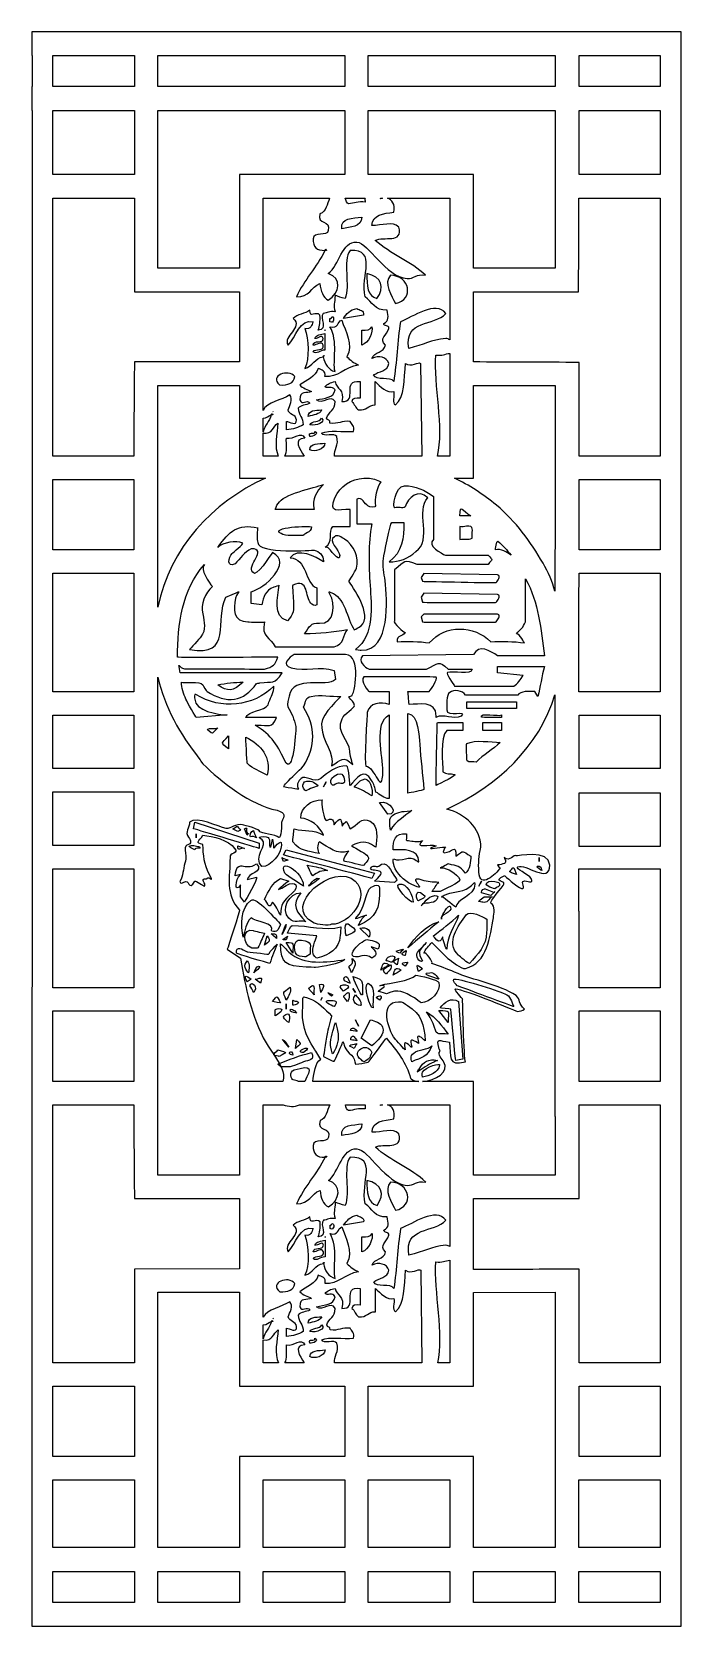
# Model space of a CAD drawing. Header units: centimetres. Extents: x -5.8 to 4.5, y -12.6 to 12.8.
import ezdxf

# ---------------------------------------------------------------- set-up
doc = ezdxf.new("R2010")
doc.units = ezdxf.units.CM
doc.header["$MEASUREMENT"] = 0
doc.layers.add('layer 1', color=7, linetype='Continuous')

msp = doc.modelspace()

# ---------------------------------------------------------------- linework, layer by layer
at = {"layer": 'layer 1', "color": 242}
for points, knots in [([(-5.81217, -11.77822), (-5.81217, -11.77822), (-5.81217, -11.39578), (-5.81217, -11.39578), (-5.81217, -11.39578), (-5.81217, -11.39578), (-5.8121, -11.39578), (-5.8121, -11.39578), (-5.8121, -11.39578), (-5.8121, -11.39578), (-5.81162, -9.09923), (-5.81162, -9.09923), (-5.81162, -9.09923), (-5.81162, -9.09923), (-5.81146, -8.31791), (-5.81146, -8.31791), (-5.81146, -8.31791), (-5.81146, -8.31791), (-5.81127, -7.53658), (-5.81127, -7.53658), (-5.81127, -7.53658), (-5.81127, -7.53658), (-5.81112, -6.75524), (-5.81112, -6.75524), (-5.81112, -6.75524), (-5.81112, -6.75524), (-5.81094, -5.9739), (-5.81094, -5.9739), (-5.81094, -5.9739), (-5.81094, -5.9739), (-5.81077, -5.19257), (-5.81077, -5.19257), (-5.81077, -5.19257), (-5.81077, -5.19257), (-5.81061, -4.41121), (-5.81061, -4.41121), (-5.81061, -4.41121), (-5.81061, -4.41121), (-5.81045, -3.62987), (-5.81045, -3.62987), (-5.81045, -3.62987), (-5.81045, -3.62987), (-5.81026, -2.8485), (-5.81026, -2.8485), (-5.81026, -2.8485), (-5.81026, -2.8485), (-5.81012, -2.06714), (-5.81012, -2.06714), (-5.81012, -2.06714), (-5.81012, -2.06714), (-5.80975, -1.22969), (-5.80975, -1.22969), (-5.80975, -1.22969), (-5.80975, -1.22969), (-5.80961, -0.44835), (-5.80961, -0.44835), (-5.80961, -0.44835), (-5.80961, -0.44835), (-5.80944, 0.33302), (-5.80944, 0.33302), (-5.80944, 0.33302), (-5.80944, 0.33302), (-5.80911, 1.62377), (-5.80911, 1.62377), (-5.80911, 1.62377), (-5.80911, 1.62377), (-5.80892, 2.13314), (-5.80892, 2.13314), (-5.80892, 2.13314), (-5.80892, 2.13314), (-5.80874, 2.91451), (-5.80874, 2.91451), (-5.80874, 2.91451), (-5.80874, 2.91451), (-5.80841, 3.75196), (-5.80841, 3.75196), (-5.80841, 3.75196), (-5.80841, 3.75196), (-5.80825, 4.53331), (-5.80825, 4.53331), (-5.80825, 4.53331), (-5.80825, 4.53331), (-5.8081, 5.31466), (-5.8081, 5.31466), (-5.8081, 5.31466), (-5.8081, 5.31466), (-5.80791, 6.096), (-5.80791, 6.096), (-5.80791, 6.096), (-5.80791, 6.096), (-5.80775, 6.87736), (-5.80775, 6.87736), (-5.80775, 6.87736), (-5.80775, 6.87736), (-5.8076, 7.65871), (-5.8076, 7.65871), (-5.8076, 7.65871), (-5.8076, 7.65871), (-5.80742, 8.44003), (-5.80742, 8.44003), (-5.80742, 8.44003), (-5.80742, 8.44003), (-5.80724, 9.22135), (-5.80724, 9.22135), (-5.80724, 9.22135), (-5.80724, 9.22135), (-5.8071, 10.00269), (-5.8071, 10.00269), (-5.8071, 10.00269), (-5.8071, 10.00269), (-5.80691, 10.78401), (-5.80691, 10.78401), (-5.80691, 10.78401), (-5.80691, 10.78401), (-5.80674, 11.51793), (-5.80674, 11.51793), (-5.80674, 11.51793), (-5.80674, 11.51793), (-5.81217, 11.51793), (-5.81217, 11.51793), (-5.81217, 11.51793), (-5.81217, 11.51793), (-5.81217, 11.90037), (-5.81217, 11.90037), (-5.81217, 11.90037), (-5.81217, 11.90037), (-5.80687, 11.90037), (-5.80687, 11.90037), (-5.80687, 11.90037), (-5.80687, 11.90037), (-5.80676, 12.39107), (-5.80676, 12.39107), (-5.80676, 12.39107), (-5.80676, 12.39107), (-5.81217, 12.39107), (-5.81217, 12.39107), (-5.81217, 12.39107), (-5.81217, 12.39107), (-5.81217, 12.76969), (-5.81217, 12.76969), (-5.81217, 12.76969), (-5.81217, 12.76969), (4.543, 12.76969), (4.543, 12.76969), (4.543, 12.76969), (4.543, 12.76969), (4.543, 12.39107), (4.543, 12.39107), (4.543, 12.39107), (4.543, 12.39107), (4.54236, 12.39107), (4.54236, 12.39107), (4.54236, 12.39107), (4.54236, 12.39107), (4.54236, 11.90037), (4.54236, 11.90037), (4.54236, 11.90037), (4.54236, 11.90037), (4.543, 11.90037), (4.543, 11.90037), (4.543, 11.90037), (4.543, 11.90037), (4.543, 11.51793), (4.543, 11.51793), (4.543, 11.51793), (4.543, 11.51793), (4.54236, 11.51793), (4.54236, 11.51793), (4.54236, 11.51793), (4.54236, 11.51793), (4.54236, -11.39578), (4.54236, -11.39578), (4.54236, -11.39578), (4.54236, -11.39578), (4.543, -11.39578), (4.543, -11.39578), (4.543, -11.39578), (4.543, -11.39578), (4.543, -11.77822), (4.543, -11.77822), (4.543, -11.77822), (4.543, -11.77822), (4.54236, -11.77822), (4.54236, -11.77822), (4.54236, -11.77822), (4.54236, -11.77822), (4.54236, -12.26891), (4.54236, -12.26891), (4.54236, -12.26891), (4.54236, -12.26891), (4.543, -12.26891), (4.543, -12.26891), (4.543, -12.26891), (4.543, -12.26891), (4.543, -12.64754), (4.543, -12.64754), (4.543, -12.64754), (4.543, -12.64754), (-5.81217, -12.64754), (-5.81217, -12.64754), (-5.81217, -12.64754), (-5.81217, -12.64754), (-5.81217, -12.26891), (-5.81217, -12.26891), (-5.81217, -12.26891), (-5.81217, -12.26891), (-5.8121, -12.26891), (-5.8121, -12.26891), (-5.8121, -12.26891), (-5.8121, -12.26891), (-5.81199, -11.77822), (-5.81199, -11.77822), (-5.81199, -11.77822), (-5.81199, -11.77822), (-5.81217, -11.77822), (-5.81217, -11.77822)], [0, 0, 0, 0, 0.01818182, 0.01818182, 0.01818182, 0.01818182, 0.03636364, 0.03636364, 0.03636364, 0.03636364, 0.05454545, 0.05454545, 0.05454545, 0.05454545, 0.07272727, 0.07272727, 0.07272727, 0.07272727, 0.09090909, 0.09090909, 0.09090909, 0.09090909, 0.10909091, 0.10909091, 0.10909091, 0.10909091, 0.12727273, 0.12727273, 0.12727273, 0.12727273, 0.14545455, 0.14545455, 0.14545455, 0.14545455, 0.16363636, 0.16363636, 0.16363636, 0.16363636, 0.18181818, 0.18181818, 0.18181818, 0.18181818, 0.2, 0.2, 0.2, 0.2, 0.21818182, 0.21818182, 0.21818182, 0.21818182, 0.23636364, 0.23636364, 0.23636364, 0.23636364, 0.25454545, 0.25454545, 0.25454545, 0.25454545, 0.27272727, 0.27272727, 0.27272727, 0.27272727, 0.29090909, 0.29090909, 0.29090909, 0.29090909, 0.30909091, 0.30909091, 0.30909091, 0.30909091, 0.32727273, 0.32727273, 0.32727273, 0.32727273, 0.34545455, 0.34545455, 0.34545455, 0.34545455, 0.36363636, 0.36363636, 0.36363636, 0.36363636, 0.38181818, 0.38181818, 0.38181818, 0.38181818, 0.4, 0.4, 0.4, 0.4, 0.41818182, 0.41818182, 0.41818182, 0.41818182, 0.43636364, 0.43636364, 0.43636364, 0.43636364, 0.45454545, 0.45454545, 0.45454545, 0.45454545, 0.47272727, 0.47272727, 0.47272727, 0.47272727, 0.49090909, 0.49090909, 0.49090909, 0.49090909, 0.50909091, 0.50909091, 0.50909091, 0.50909091, 0.52727273, 0.52727273, 0.52727273, 0.52727273, 0.54545455, 0.54545455, 0.54545455, 0.54545455, 0.56363636, 0.56363636, 0.56363636, 0.56363636, 0.58181818, 0.58181818, 0.58181818, 0.58181818, 0.6, 0.6, 0.6, 0.6, 0.61818182, 0.61818182, 0.61818182, 0.61818182, 0.63636364, 0.63636364, 0.63636364, 0.63636364, 0.65454545, 0.65454545, 0.65454545, 0.65454545, 0.67272727, 0.67272727, 0.67272727, 0.67272727, 0.69090909, 0.69090909, 0.69090909, 0.69090909, 0.70909091, 0.70909091, 0.70909091, 0.70909091, 0.72727273, 0.72727273, 0.72727273, 0.72727273, 0.74545455, 0.74545455, 0.74545455, 0.74545455, 0.76363636, 0.76363636, 0.76363636, 0.76363636, 0.78181818, 0.78181818, 0.78181818, 0.78181818, 0.8, 0.8, 0.8, 0.8, 0.81818182, 0.81818182, 0.81818182, 0.81818182, 0.83636364, 0.83636364, 0.83636364, 0.83636364, 0.85454545, 0.85454545, 0.85454545, 0.85454545, 0.87272727, 0.87272727, 0.87272727, 0.87272727, 0.89090909, 0.89090909, 0.89090909, 0.89090909, 0.90909091, 0.90909091, 0.90909091, 0.90909091, 0.92727273, 0.92727273, 0.92727273, 0.92727273, 0.94545455, 0.94545455, 0.94545455, 0.94545455, 0.96363636, 0.96363636, 0.96363636, 0.96363636, 1, 1, 1, 1]), ([(-5.47987, 11.90037), (-5.47987, 11.90037), (-4.17773, 11.90037), (-4.17773, 11.90037), (-4.17773, 11.90037), (-4.17773, 11.90037), (-4.17773, 12.39107), (-4.17773, 12.39107), (-4.17773, 12.39107), (-4.17773, 12.39107), (-5.47987, 12.39107), (-5.47987, 12.39107), (-5.47987, 12.39107), (-5.47987, 12.39107), (-5.47987, 11.90037), (-5.47987, 11.90037)], [0, 0, 0, 0, 0.2, 0.2, 0.2, 0.2, 0.4, 0.4, 0.4, 0.4, 0.6, 0.6, 0.6, 0.6, 1, 1, 1, 1]), ([(-3.80246, 11.90037), (-3.80246, 11.90037), (-0.82282, 11.90037), (-0.82282, 11.90037), (-0.82282, 11.90037), (-0.82282, 11.90037), (-0.82282, 12.39107), (-0.82282, 12.39107), (-0.82282, 12.39107), (-0.82282, 12.39107), (-3.80246, 12.39107), (-3.80246, 12.39107), (-3.80246, 12.39107), (-3.80246, 12.39107), (-3.80246, 11.90037), (-3.80246, 11.90037)], [0, 0, 0, 0, 0.2, 0.2, 0.2, 0.2, 0.4, 0.4, 0.4, 0.4, 0.6, 0.6, 0.6, 0.6, 1, 1, 1, 1]), ([(-0.44764, 11.90037), (-0.44764, 11.90037), (2.53199, 11.90037), (2.53199, 11.90037), (2.53199, 11.90037), (2.53199, 11.90037), (2.53199, 12.39107), (2.53199, 12.39107), (2.53199, 12.39107), (2.53199, 12.39107), (-0.44764, 12.39107), (-0.44764, 12.39107), (-0.44764, 12.39107), (-0.44764, 12.39107), (-0.44764, 11.90037), (-0.44764, 11.90037)], [0, 0, 0, 0, 0.2, 0.2, 0.2, 0.2, 0.4, 0.4, 0.4, 0.4, 0.6, 0.6, 0.6, 0.6, 1, 1, 1, 1]), ([(2.91425, 11.90037), (2.91425, 11.90037), (4.20948, 11.90037), (4.20948, 11.90037), (4.20948, 11.90037), (4.20948, 11.90037), (4.20948, 12.39107), (4.20948, 12.39107), (4.20948, 12.39107), (4.20948, 12.39107), (2.91425, 12.39107), (2.91425, 12.39107), (2.91425, 12.39107), (2.91425, 12.39107), (2.91425, 11.90037), (2.91425, 11.90037)], [0, 0, 0, 0, 0.2, 0.2, 0.2, 0.2, 0.4, 0.4, 0.4, 0.4, 0.6, 0.6, 0.6, 0.6, 1, 1, 1, 1]), ([(-4.17772, 11.51793), (-4.17772, 11.51793), (-5.4799, 11.51793), (-5.4799, 11.51793), (-5.4799, 11.51793), (-5.4799, 11.51793), (-5.4799, 10.49352), (-5.4799, 10.49352), (-5.4799, 10.49352), (-5.4799, 10.49352), (-4.17772, 10.49352), (-4.17772, 10.49352), (-4.17772, 10.49352), (-4.17772, 10.49352), (-4.17772, 11.51793), (-4.17772, 11.51793)], [0, 0, 0, 0, 0.2, 0.2, 0.2, 0.2, 0.4, 0.4, 0.4, 0.4, 0.6, 0.6, 0.6, 0.6, 1, 1, 1, 1]), ([(-3.80247, 11.51793), (-3.80247, 11.51793), (-3.80247, 9.00044), (-3.80247, 9.00044), (-3.80247, 9.00044), (-3.80247, 9.00044), (-2.50029, 9.00044), (-2.50029, 9.00044), (-2.50029, 9.00044), (-2.50029, 9.00044), (-2.50029, 10.49352), (-2.50029, 10.49352), (-2.50029, 10.49352), (-2.50029, 10.49352), (-0.82282, 10.49352), (-0.82282, 10.49352), (-0.82282, 10.49352), (-0.82282, 10.49352), (-0.82282, 11.51793), (-0.82282, 11.51793), (-0.82282, 11.51793), (-0.82282, 11.51793), (-3.80247, 11.51793), (-3.80247, 11.51793)], [0, 0, 0, 0, 0.14285714, 0.14285714, 0.14285714, 0.14285714, 0.28571429, 0.28571429, 0.28571429, 0.28571429, 0.42857143, 0.42857143, 0.42857143, 0.42857143, 0.57142857, 0.57142857, 0.57142857, 0.57142857, 0.71428571, 0.71428571, 0.71428571, 0.71428571, 1, 1, 1, 1]), ([(-0.44763, 11.51793), (-0.44763, 11.51793), (-0.44763, 10.49352), (-0.44763, 10.49352), (-0.44763, 10.49352), (-0.44763, 10.49352), (1.22978, 10.49352), (1.22978, 10.49352), (1.22978, 10.49352), (1.22978, 10.49352), (1.22978, 9.00044), (1.22978, 9.00044), (1.22978, 9.00044), (1.22978, 9.00044), (2.53196, 9.00044), (2.53196, 9.00044), (2.53196, 9.00044), (2.53196, 9.00044), (2.53196, 11.51793), (2.53196, 11.51793), (2.53196, 11.51793), (2.53196, 11.51793), (-0.44763, 11.51793), (-0.44763, 11.51793)], [0, 0, 0, 0, 0.14285714, 0.14285714, 0.14285714, 0.14285714, 0.28571429, 0.28571429, 0.28571429, 0.28571429, 0.42857143, 0.42857143, 0.42857143, 0.42857143, 0.57142857, 0.57142857, 0.57142857, 0.57142857, 0.71428571, 0.71428571, 0.71428571, 0.71428571, 1, 1, 1, 1]), ([(4.20947, 11.51793), (4.20947, 11.51793), (2.91423, 11.51793), (2.91423, 11.51793), (2.91423, 11.51793), (2.91423, 11.51793), (2.91423, 10.49352), (2.91423, 10.49352), (2.91423, 10.49352), (2.91423, 10.49352), (4.20947, 10.49352), (4.20947, 10.49352), (4.20947, 10.49352), (4.20947, 10.49352), (4.20947, 11.51793), (4.20947, 11.51793)], [0, 0, 0, 0, 0.2, 0.2, 0.2, 0.2, 0.4, 0.4, 0.4, 0.4, 0.6, 0.6, 0.6, 0.6, 1, 1, 1, 1]), ([(-4.17772, 7.50738), (-4.17772, 7.50738), (-2.50028, 7.50738), (-2.50028, 7.50738), (-2.50028, 7.50738), (-2.50028, 7.50738), (-2.50028, 8.62744), (-2.50028, 8.62744), (-2.50028, 8.62744), (-2.50028, 8.62744), (-4.17772, 8.62744), (-4.17772, 8.62744), (-4.17772, 8.62744), (-4.17772, 8.62744), (-4.17772, 10.12053), (-4.17772, 10.12053), (-4.17772, 10.12053), (-4.17772, 10.12053), (-5.47987, 10.12053), (-5.47987, 10.12053), (-5.47987, 10.12053), (-5.47987, 10.12053), (-5.47987, 6.00748), (-5.47987, 6.00748), (-5.47987, 6.00748), (-5.47987, 6.00748), (-4.18812, 6.00748), (-4.18812, 6.00748), (-4.18812, 6.00748), (-4.18812, 6.51156), (-4.17772, 6.99628), (-4.17772, 7.50738)], [0, 0, 0, 0, 0.11111111, 0.11111111, 0.11111111, 0.11111111, 0.22222222, 0.22222222, 0.22222222, 0.22222222, 0.33333333, 0.33333333, 0.33333333, 0.33333333, 0.44444444, 0.44444444, 0.44444444, 0.44444444, 0.55555556, 0.55555556, 0.55555556, 0.55555556, 0.66666667, 0.66666667, 0.66666667, 0.66666667, 0.77777778, 0.77777778, 0.77777778, 0.77777778, 1, 1, 1, 1]), ([(-0.1399, 10.12051), (-0.0659, 10.09991), (-0.01639, 10.01867), (-0.04015, 9.89595), (-0.04015, 9.89595), (-0.20034, 9.86905), (-0.38342, 9.86474), (-0.38819, 9.6839), (-0.38819, 9.6839), (-0.2326, 9.67586), (-0.05965, 9.76147), (0.04012, 9.65743), (0.04012, 9.65743), (0.1158, 9.38804), (-0.21119, 9.51774), (-0.3347, 9.44566), (-0.3347, 9.44566), (-0.09968, 9.22762), (0.23738, 9.11071), (0.46806, 8.88914), (0.46806, 8.88914), (0.31626, 8.91945), (0.27792, 8.82835), (0.17387, 8.83621), (0.17387, 8.83621), (-0.17, 8.86247), (-0.44445, 9.40791), (-0.62891, 9.41915), (-0.62891, 9.41915), (-0.87121, 9.43378), (-0.91002, 9.04586), (-1.0841, 8.91565), (-1.0841, 8.91565), (-0.8649, 8.84519), (-0.89407, 8.60606), (-1.0841, 8.49185), (-1.0841, 8.49185), (-1.17363, 8.53558), (-1.20371, 8.63828), (-1.21775, 8.75667), (-1.21775, 8.75667), (-1.35977, 8.70298), (-1.38637, 8.53514), (-1.59266, 8.54485), (-1.59266, 8.54485), (-1.46821, 8.81916), (-1.26682, 9.01712), (-1.13753, 9.28659), (-1.13753, 9.28659), (-1.13753, 9.28659), (-1.1109, 9.28659), (-1.1109, 9.28659), (-1.1109, 9.28659), (-1.11593, 9.31659), (-1.13753, 9.30126), (-1.13753, 9.28659), (-1.13753, 9.28659), (-1.27039, 9.27886), (-1.3326, 9.34067), (-1.32475, 9.4721), (-1.32475, 9.4721), (-1.32635, 9.59707), (-1.0985, 9.49522), (-1.0841, 9.60446), (-1.0841, 9.60446), (-1.04018, 9.78029), (-1.27039, 9.68515), (-1.21775, 9.86946), (-1.21775, 9.86946), (-1.11843, 9.90566), (-1.10334, 10.02522), (-1.06368, 10.12051), (-1.06368, 10.12051), (-1.06368, 10.12051), (-2.12503, 10.12051), (-2.12503, 10.12051), (-2.12503, 10.12051), (-2.12503, 10.12051), (-2.12503, 6.73524), (-2.12503, 6.73524), (-2.12503, 6.73524), (-2.06579, 6.86629), (-1.81908, 6.89705), (-1.69963, 6.98163), (-1.69963, 6.98163), (-1.63804, 6.9129), (-1.70053, 6.80637), (-1.72639, 6.74324), (-1.72639, 6.74324), (-1.71105, 6.66109), (-1.60048, 6.67365), (-1.59266, 6.58427), (-1.59266, 6.58427), (-1.58272, 6.47197), (-1.70869, 6.56111), (-1.75309, 6.55791), (-1.75309, 6.55791), (-1.75309, 6.55791), (-1.75309, 6.4252), (-1.75309, 6.4252), (-1.75309, 6.4252), (-1.64734, 6.4353), (-1.55856, 6.46241), (-1.48567, 6.50476), (-1.48567, 6.50476), (-1.48445, 6.62044), (-1.55931, 6.66122), (-1.56589, 6.76971), (-1.56589, 6.76971), (-1.528, 6.82057), (-1.43575, 6.81774), (-1.37834, 6.84924), (-1.37834, 6.84924), (-1.42309, 6.92171), (-1.50731, 6.80375), (-1.53913, 6.90218), (-1.53913, 6.90218), (-1.54011, 7.05841), (-1.42819, 7.00054), (-1.35162, 7.03463), (-1.35162, 7.03463), (-1.41625, 7.0681), (-1.49403, 7.08819), (-1.53913, 7.14056), (-1.53913, 7.14056), (-1.43487, 7.22311), (-1.28845, 7.26362), (-1.24457, 7.40552), (-1.24457, 7.40552), (-1.19466, 7.3756), (-1.1156, 7.3743), (-1.13753, 7.27316), (-1.13753, 7.27316), (-0.93258, 7.25482), (-0.82578, 7.42366), (-0.60228, 7.45863), (-0.60228, 7.45863), (-0.6756, 7.49195), (-0.73918, 7.53492), (-0.7895, 7.59107), (-0.7895, 7.59107), (-0.67817, 7.78668), (-0.8123, 7.99492), (-0.87029, 8.17568), (-0.87029, 8.17568), (-0.87029, 8.17568), (-0.87002, 8.17392), (-0.87002, 8.17392), (-0.87002, 8.17392), (-0.94279, 8.14899), (-0.9208, 8.02995), (-1.05734, 8.06782), (-1.05734, 8.06782), (-0.92337, 7.83969), (-1.01819, 7.52062), (-0.97701, 7.35258), (-0.97701, 7.35258), (-1.08379, 7.3883), (-1.14058, 7.47341), (-1.16427, 7.59107), (-1.16427, 7.59107), (-1.12559, 7.6072), (-1.16704, 7.6231), (-1.16427, 7.59107), (-1.16427, 7.59107), (-1.30556, 7.57182), (-1.32807, 7.43542), (-1.45888, 7.40552), (-1.45888, 7.40552), (-1.38321, 7.55818), (-1.39278, 7.87193), (-1.45888, 8.04136), (-1.45888, 8.04136), (-1.35663, 8.01989), (-1.35521, 8.09778), (-1.32475, 8.14737), (-1.32475, 8.14737), (-1.53734, 8.20727), (-1.60377, 7.89378), (-1.72639, 7.77639), (-1.72639, 7.77639), (-1.81923, 7.91808), (-1.47633, 8.06164), (-1.64615, 8.20043), (-1.64615, 8.20043), (-1.5833, 8.27078), (-1.45131, 8.2726), (-1.37834, 8.33277), (-1.37834, 8.33277), (-1.38493, 8.19224), (-1.27914, 8.32704), (-1.21775, 8.25338), (-1.21775, 8.25338), (-1.2097, 8.15688), (-1.22202, 8.08088), (-1.24457, 8.01485), (-1.24457, 8.01485), (-1.08046, 8.02294), (-1.23012, 8.20901), (-1.16427, 8.2799), (-1.16427, 8.2799), (-1.10147, 8.28835), (-1.06392, 8.32172), (-0.97701, 8.30635), (-0.97701, 8.30635), (-1.01071, 8.41963), (-0.97495, 8.43743), (-0.97701, 8.57129), (-0.97701, 8.57129), (-0.92684, 8.55006), (-0.879, 8.52696), (-0.81622, 8.51832), (-0.81622, 8.51832), (-0.73116, 8.71669), (-0.86041, 9.12725), (-0.736, 9.28659), (-0.736, 9.28659), (-0.28897, 9.29357), (-0.57734, 8.89266), (-0.49532, 8.54485), (-0.49532, 8.54485), (-0.38786, 8.46551), (-0.34494, 8.32273), (-0.14734, 8.33277), (-0.14734, 8.33277), (-0.12759, 8.23359), (-0.10956, 8.16248), (-0.20092, 8.12081), (-0.20092, 8.12081), (-0.1979, 8.07083), (-0.11226, 8.10248), (-0.12035, 8.04136), (-0.12035, 8.04136), (-0.14987, 7.93015), (-0.2833, 7.88165), (-0.17418, 7.77639), (-0.17418, 7.77639), (-0.18924, 7.65009), (-0.35492, 7.67289), (-0.38819, 7.56455), (-0.38819, 7.56455), (-0.28091, 7.61957), (-0.14889, 7.58316), (-0.12035, 7.48499), (-0.12035, 7.48499), (-0.13455, 7.35756), (-0.28062, 7.36104), (-0.36154, 7.29965), (-0.36154, 7.29965), (-0.32419, 7.19514), (-0.0909, 7.28486), (-0.04015, 7.19365), (-0.04015, 7.19365), (0.00673, 7.50049), (0.01821, 7.84218), (0.06687, 8.14737), (0.06687, 8.14737), (0.258, 8.22247), (0.63589, 8.49741), (0.78951, 8.2799), (0.78951, 8.2799), (0.61174, 8.07581), (0.11548, 8.18749), (0.20056, 7.72354), (0.20056, 7.72354), (0.44526, 7.78206), (0.54842, 7.85884), (0.78951, 7.88254), (0.78951, 7.88254), (0.81546, 7.87907), (0.83695, 7.87121), (0.85459, 7.85957), (0.85459, 7.85957), (0.85459, 7.85957), (0.85459, 10.12051), (0.85459, 10.12051), (0.85459, 10.12051), (0.85459, 10.12051), (-0.1399, 10.12051), (-0.1399, 10.12051)], [0, 0, 0, 0, 0.01408451, 0.01408451, 0.01408451, 0.01408451, 0.02816901, 0.02816901, 0.02816901, 0.02816901, 0.04225352, 0.04225352, 0.04225352, 0.04225352, 0.05633803, 0.05633803, 0.05633803, 0.05633803, 0.07042254, 0.07042254, 0.07042254, 0.07042254, 0.08450704, 0.08450704, 0.08450704, 0.08450704, 0.09859155, 0.09859155, 0.09859155, 0.09859155, 0.11267606, 0.11267606, 0.11267606, 0.11267606, 0.12676056, 0.12676056, 0.12676056, 0.12676056, 0.14084507, 0.14084507, 0.14084507, 0.14084507, 0.15492958, 0.15492958, 0.15492958, 0.15492958, 0.16901408, 0.16901408, 0.16901408, 0.16901408, 0.18309859, 0.18309859, 0.18309859, 0.18309859, 0.1971831, 0.1971831, 0.1971831, 0.1971831, 0.21126761, 0.21126761, 0.21126761, 0.21126761, 0.22535211, 0.22535211, 0.22535211, 0.22535211, 0.23943662, 0.23943662, 0.23943662, 0.23943662, 0.25352113, 0.25352113, 0.25352113, 0.25352113, 0.26760563, 0.26760563, 0.26760563, 0.26760563, 0.28169014, 0.28169014, 0.28169014, 0.28169014, 0.29577465, 0.29577465, 0.29577465, 0.29577465, 0.30985915, 0.30985915, 0.30985915, 0.30985915, 0.32394366, 0.32394366, 0.32394366, 0.32394366, 0.33802817, 0.33802817, 0.33802817, 0.33802817, 0.35211268, 0.35211268, 0.35211268, 0.35211268, 0.36619718, 0.36619718, 0.36619718, 0.36619718, 0.38028169, 0.38028169, 0.38028169, 0.38028169, 0.3943662, 0.3943662, 0.3943662, 0.3943662, 0.4084507, 0.4084507, 0.4084507, 0.4084507, 0.42253521, 0.42253521, 0.42253521, 0.42253521, 0.43661972, 0.43661972, 0.43661972, 0.43661972, 0.45070423, 0.45070423, 0.45070423, 0.45070423, 0.46478873, 0.46478873, 0.46478873, 0.46478873, 0.47887324, 0.47887324, 0.47887324, 0.47887324, 0.49295775, 0.49295775, 0.49295775, 0.49295775, 0.50704225, 0.50704225, 0.50704225, 0.50704225, 0.52112676, 0.52112676, 0.52112676, 0.52112676, 0.53521127, 0.53521127, 0.53521127, 0.53521127, 0.54929577, 0.54929577, 0.54929577, 0.54929577, 0.56338028, 0.56338028, 0.56338028, 0.56338028, 0.57746479, 0.57746479, 0.57746479, 0.57746479, 0.5915493, 0.5915493, 0.5915493, 0.5915493, 0.6056338, 0.6056338, 0.6056338, 0.6056338, 0.61971831, 0.61971831, 0.61971831, 0.61971831, 0.63380282, 0.63380282, 0.63380282, 0.63380282, 0.64788732, 0.64788732, 0.64788732, 0.64788732, 0.66197183, 0.66197183, 0.66197183, 0.66197183, 0.67605634, 0.67605634, 0.67605634, 0.67605634, 0.69014085, 0.69014085, 0.69014085, 0.69014085, 0.70422535, 0.70422535, 0.70422535, 0.70422535, 0.71830986, 0.71830986, 0.71830986, 0.71830986, 0.73239437, 0.73239437, 0.73239437, 0.73239437, 0.74647887, 0.74647887, 0.74647887, 0.74647887, 0.76056338, 0.76056338, 0.76056338, 0.76056338, 0.77464789, 0.77464789, 0.77464789, 0.77464789, 0.78873239, 0.78873239, 0.78873239, 0.78873239, 0.8028169, 0.8028169, 0.8028169, 0.8028169, 0.81690141, 0.81690141, 0.81690141, 0.81690141, 0.83098592, 0.83098592, 0.83098592, 0.83098592, 0.84507042, 0.84507042, 0.84507042, 0.84507042, 0.85915493, 0.85915493, 0.85915493, 0.85915493, 0.87323944, 0.87323944, 0.87323944, 0.87323944, 0.88732394, 0.88732394, 0.88732394, 0.88732394, 0.90140845, 0.90140845, 0.90140845, 0.90140845, 0.91549296, 0.91549296, 0.91549296, 0.91549296, 0.92957746, 0.92957746, 0.92957746, 0.92957746, 0.94366197, 0.94366197, 0.94366197, 0.94366197, 0.95774648, 0.95774648, 0.95774648, 0.95774648, 0.97183099, 0.97183099, 0.97183099, 0.97183099, 1, 1, 1, 1]), ([(-0.81369, 10.12051), (-0.79923, 10.0781), (-0.78943, 10.0383), (-0.76272, 10.02832), (-0.76272, 10.02832), (-0.67223, 10.03573), (-0.60919, 10.07057), (-0.49532, 10.05474), (-0.49532, 10.05474), (-0.50065, 10.0809), (-0.50094, 10.10204), (-0.49858, 10.12051), (-0.49858, 10.12051), (-0.49858, 10.12051), (-0.81369, 10.12051), (-0.81369, 10.12051)], [0, 0, 0, 0, 0.2, 0.2, 0.2, 0.2, 0.4, 0.4, 0.4, 0.4, 0.6, 0.6, 0.6, 0.6, 1, 1, 1, 1]), ([(-0.25313, 10.12051), (-0.25349, 10.11639), (-0.25396, 10.1122), (-0.25448, 10.1079), (-0.25448, 10.1079), (-0.24266, 10.1134), (-0.23085, 10.11762), (-0.2192, 10.12051), (-0.2192, 10.12051), (-0.2192, 10.12051), (-0.25313, 10.12051), (-0.25313, 10.12051)], [0, 0, 0, 0, 0.25, 0.25, 0.25, 0.25, 0.5, 0.5, 0.5, 0.5, 1, 1, 1, 1]), ([(2.91311, 9.9344), (2.91311, 9.9344), (2.91291, 9.88774), (2.91291, 9.88774), (2.91291, 9.88774), (2.91291, 9.88774), (2.9127, 9.84106), (2.9127, 9.84106), (2.9127, 9.84106), (2.9127, 9.84106), (2.91245, 9.79443), (2.91245, 9.79443), (2.91245, 9.79443), (2.91245, 9.79443), (2.91222, 9.74777), (2.91222, 9.74777), (2.91222, 9.74777), (2.91222, 9.74777), (2.91201, 9.7011), (2.91201, 9.7011), (2.91201, 9.7011), (2.91201, 9.7011), (2.91181, 9.65444), (2.91181, 9.65444), (2.91181, 9.65444), (2.91181, 9.65444), (2.91156, 9.60779), (2.91156, 9.60779), (2.91156, 9.60779), (2.91156, 9.60779), (2.91136, 9.56114), (2.91136, 9.56114), (2.91136, 9.56114), (2.91136, 9.56114), (2.91092, 9.46781), (2.91092, 9.46781), (2.91092, 9.46781), (2.91092, 9.46781), (2.9107, 9.42115), (2.9107, 9.42115), (2.9107, 9.42115), (2.9107, 9.42115), (2.90917, 9.09451), (2.90917, 9.09451), (2.90917, 9.09451), (2.90917, 9.09451), (2.90893, 9.04789), (2.90893, 9.04789), (2.90893, 9.04789), (2.90893, 9.04789), (2.90827, 8.90789), (2.90827, 8.90789), (2.90827, 8.90789), (2.90827, 8.90789), (2.90804, 8.86122), (2.90804, 8.86122), (2.90804, 8.86122), (2.90804, 8.86122), (2.90783, 8.81456), (2.90783, 8.81456), (2.90783, 8.81456), (2.90783, 8.81456), (2.90758, 8.7679), (2.90758, 8.7679), (2.90758, 8.7679), (2.90758, 8.7679), (2.90739, 8.72125), (2.90739, 8.72125), (2.90739, 8.72125), (2.90739, 8.72125), (2.90695, 8.62744), (2.90695, 8.62744), (2.90695, 8.62744), (2.90695, 8.62744), (1.22977, 8.62744), (1.22977, 8.62744), (1.22977, 8.62744), (1.22977, 8.62744), (1.22977, 7.50717), (1.22977, 7.50717), (1.22977, 7.50717), (1.79126, 7.50494), (2.35274, 7.50255), (2.91423, 7.5003), (2.91423, 7.5003), (2.91423, 7.5003), (2.91423, 6.00748), (2.91423, 6.00748), (2.91423, 6.00748), (2.91423, 6.00748), (4.20944, 6.00748), (4.20944, 6.00748), (4.20944, 6.00748), (4.20944, 6.00748), (4.20944, 10.12053), (4.20944, 10.12053), (4.20944, 10.12053), (4.20944, 10.12053), (2.914, 10.12053), (2.914, 10.12053), (2.914, 10.12053), (2.914, 10.12053), (2.9138, 10.07438), (2.9138, 10.07438), (2.9138, 10.07438), (2.9138, 10.07438), (2.91354, 10.02772), (2.91354, 10.02772), (2.91354, 10.02772), (2.91354, 10.02772), (2.91335, 9.98105), (2.91335, 9.98105), (2.91335, 9.98105), (2.91335, 9.98105), (2.91311, 9.9344), (2.91311, 9.9344)], [0, 0, 0, 0, 0.03333333, 0.03333333, 0.03333333, 0.03333333, 0.06666667, 0.06666667, 0.06666667, 0.06666667, 0.1, 0.1, 0.1, 0.1, 0.13333333, 0.13333333, 0.13333333, 0.13333333, 0.16666667, 0.16666667, 0.16666667, 0.16666667, 0.2, 0.2, 0.2, 0.2, 0.23333333, 0.23333333, 0.23333333, 0.23333333, 0.26666667, 0.26666667, 0.26666667, 0.26666667, 0.3, 0.3, 0.3, 0.3, 0.33333333, 0.33333333, 0.33333333, 0.33333333, 0.36666667, 0.36666667, 0.36666667, 0.36666667, 0.4, 0.4, 0.4, 0.4, 0.43333333, 0.43333333, 0.43333333, 0.43333333, 0.46666667, 0.46666667, 0.46666667, 0.46666667, 0.5, 0.5, 0.5, 0.5, 0.53333333, 0.53333333, 0.53333333, 0.53333333, 0.56666667, 0.56666667, 0.56666667, 0.56666667, 0.6, 0.6, 0.6, 0.6, 0.63333333, 0.63333333, 0.63333333, 0.63333333, 0.66666667, 0.66666667, 0.66666667, 0.66666667, 0.7, 0.7, 0.7, 0.7, 0.73333333, 0.73333333, 0.73333333, 0.73333333, 0.76666667, 0.76666667, 0.76666667, 0.76666667, 0.8, 0.8, 0.8, 0.8, 0.83333333, 0.83333333, 0.83333333, 0.83333333, 0.86666667, 0.86666667, 0.86666667, 0.86666667, 0.9, 0.9, 0.9, 0.9, 0.93333333, 0.93333333, 0.93333333, 0.93333333, 1, 1, 1, 1]), ([(-0.87002, 9.631), (-0.73208, 9.66221), (-0.5538, 9.65367), (-0.54878, 9.81645), (-0.54878, 9.81645), (-0.69598, 9.7946), (-0.88717, 9.81589), (-0.87002, 9.631)], [0, 0, 0, 0, 0.33333333, 0.33333333, 0.33333333, 0.33333333, 1, 1, 1, 1]), ([(-0.46844, 8.91565), (-0.23545, 8.86616), (-0.17629, 8.69731), (-0.30802, 8.51832), (-0.30802, 8.51832), (-0.46004, 8.55321), (-0.47185, 8.72705), (-0.46844, 8.91565)], [0, 0, 0, 0, 0.33333333, 0.33333333, 0.33333333, 0.33333333, 1, 1, 1, 1]), ([(-0.0134, 8.43886), (-0.069, 8.55391), (-0.20964, 8.76889), (-0.09371, 8.88914), (-0.09371, 8.88914), (0.21386, 8.88578), (0.29412, 8.50306), (-0.0134, 8.43886)], [0, 0, 0, 0, 0.33333333, 0.33333333, 0.33333333, 0.33333333, 1, 1, 1, 1]), ([(-1.05734, 8.20043), (-1.05734, 8.20043), (-1.05734, 8.14737), (-1.05734, 8.14737), (-1.05734, 8.14737), (-0.99147, 8.10629), (-0.97852, 8.23726), (-1.03045, 8.22685), (-1.03045, 8.22685), (-1.03205, 8.21065), (-1.03448, 8.19544), (-1.05734, 8.20043)], [0, 0, 0, 0, 0.25, 0.25, 0.25, 0.25, 0.5, 0.5, 0.5, 0.5, 1, 1, 1, 1]), ([(-0.52197, 8.25338), (-0.50937, 8.33641), (-0.58928, 8.32805), (-0.62891, 8.35929), (-0.62891, 8.35929), (-0.73918, 8.34486), (-0.79077, 8.27213), (-0.84332, 8.20043), (-0.84332, 8.20043), (-0.84332, 8.20043), (-0.52197, 8.25338), (-0.52197, 8.25338)], [0, 0, 0, 0, 0.25, 0.25, 0.25, 0.25, 0.5, 0.5, 0.5, 0.5, 1, 1, 1, 1]), ([(-1.29807, 7.88254), (-1.25057, 7.86653), (-1.18686, 7.96007), (-1.16427, 7.88254), (-1.16427, 7.88254), (-1.16193, 7.7919), (-1.32722, 7.86715), (-1.32475, 7.77639), (-1.32475, 7.77639), (-1.27784, 7.76911), (-1.19138, 7.85108), (-1.16427, 7.77639), (-1.16427, 7.77639), (-1.14566, 7.66975), (-1.29746, 7.73163), (-1.32475, 7.6705), (-1.32475, 7.6705), (-1.27339, 7.619), (-1.21721, 7.69839), (-1.13753, 7.69695), (-1.13753, 7.69695), (-1.13753, 7.69695), (-1.13753, 7.96191), (-1.13753, 7.96191), (-1.13753, 7.96191), (-1.19706, 7.94145), (-1.28281, 7.94662), (-1.29807, 7.88254)], [0, 0, 0, 0, 0.125, 0.125, 0.125, 0.125, 0.25, 0.25, 0.25, 0.25, 0.375, 0.375, 0.375, 0.375, 0.5, 0.5, 0.5, 0.5, 0.625, 0.625, 0.625, 0.625, 0.75, 0.75, 0.75, 0.75, 1, 1, 1, 1]), ([(-0.54878, 8.01485), (-0.54878, 8.01485), (-0.54878, 7.77639), (-0.54878, 7.77639), (-0.54878, 7.77639), (-0.44259, 7.80477), (-0.36233, 7.99707), (-0.38819, 8.06782), (-0.38819, 8.06782), (-0.41295, 8.0216), (-0.47185, 8.00932), (-0.54878, 8.01485)], [0, 0, 0, 0, 0.25, 0.25, 0.25, 0.25, 0.5, 0.5, 0.5, 0.5, 1, 1, 1, 1]), ([(0.85459, 7.64465), (0.77859, 7.63639), (0.72963, 7.60136), (0.62891, 7.61757), (0.62891, 7.61757), (0.59724, 7.15452), (0.76457, 6.45352), (0.6587, 6.00746), (0.6587, 6.00746), (0.6587, 6.00746), (0.85459, 6.00746), (0.85459, 6.00746), (0.85459, 6.00746), (0.85459, 6.00746), (0.85459, 7.64465), (0.85459, 7.64465)], [0, 0, 0, 0, 0.2, 0.2, 0.2, 0.2, 0.4, 0.4, 0.4, 0.4, 0.6, 0.6, 0.6, 0.6, 1, 1, 1, 1]), ([(-1.6193, 7.27316), (-1.63422, 7.16412), (-1.72854, 7.13386), (-1.86028, 7.14056), (-1.86028, 7.14056), (-2.03416, 7.28963), (-1.71918, 7.40245), (-1.6193, 7.27316)], [0, 0, 0, 0, 0.33333333, 0.33333333, 0.33333333, 0.33333333, 1, 1, 1, 1]), ([(0.40756, 6.00746), (0.40756, 6.00746), (0.38786, 7.48499), (0.38786, 7.48499), (0.38786, 7.48499), (0.35774, 7.52074), (0.23186, 7.41151), (0.14706, 7.48499), (0.14706, 7.48499), (0.12332, 7.23481), (0.13922, 6.94521), (-0.0134, 6.82279), (-0.0134, 6.82279), (-0.07377, 6.84246), (-0.02397, 6.97122), (-0.04015, 7.03463), (-0.04015, 7.03463), (-0.14566, 7.00275), (-0.25775, 7.11732), (-0.3347, 7.19365), (-0.3347, 7.19365), (-0.3347, 7.19365), (-0.3347, 6.82279), (-0.3347, 6.82279), (-0.3347, 6.82279), (-0.45162, 6.82364), (-0.46898, 6.72617), (-0.60228, 6.74324), (-0.60228, 6.74324), (-0.65538, 6.77), (-0.66324, 6.8417), (-0.70912, 6.87576), (-0.70912, 6.87576), (-0.70537, 6.93362), (-0.64194, 6.93263), (-0.57545, 6.92873), (-0.57545, 6.92873), (-0.57545, 6.92873), (-0.57545, 7.19365), (-0.57545, 7.19365), (-0.57545, 7.19365), (-0.88688, 7.24055), (-0.59715, 6.85633), (-0.87002, 6.87576), (-0.87002, 6.87576), (-0.81595, 7.07067), (-0.95541, 7.0736), (-0.97701, 7.19365), (-0.97701, 7.19365), (-1.04524, 7.18178), (-1.09997, 7.1565), (-1.13753, 7.11409), (-1.13753, 7.11409), (-1.09737, 7.06789), (-1.02209, 7.14137), (-0.97701, 7.06113), (-0.97701, 7.06113), (-0.99543, 6.92919), (-1.15109, 6.93324), (-1.2714, 6.90218), (-1.2714, 6.90218), (-1.18053, 6.81487), (-1.04416, 7.00215), (-0.97701, 6.87576), (-0.97701, 6.87576), (-0.96806, 6.7342), (-1.08466, 6.71736), (-1.1109, 6.61081), (-1.1109, 6.61081), (-1.10838, 6.56899), (-1.0426, 6.59001), (-1.05734, 6.53136), (-1.05734, 6.53136), (-0.9228, 6.51289), (-0.87055, 6.57627), (-0.736, 6.55791), (-0.736, 6.55791), (-0.71222, 6.51065), (-0.6615, 6.49049), (-0.68253, 6.39883), (-0.68253, 6.39883), (-0.84692, 6.38489), (-1.06996, 6.42918), (-1.19114, 6.37235), (-1.19114, 6.37235), (-1.16124, 6.30475), (-0.98392, 6.38301), (-0.95027, 6.3193), (-0.95027, 6.3193), (-0.90824, 6.18129), (-1.00023, 6.10454), (-0.9858, 6.00746), (-0.9858, 6.00746), (-0.9858, 6.00746), (0.40756, 6.00746), (0.40756, 6.00746)], [0, 0, 0, 0, 0.04, 0.04, 0.04, 0.04, 0.08, 0.08, 0.08, 0.08, 0.12, 0.12, 0.12, 0.12, 0.16, 0.16, 0.16, 0.16, 0.2, 0.2, 0.2, 0.2, 0.24, 0.24, 0.24, 0.24, 0.28, 0.28, 0.28, 0.28, 0.32, 0.32, 0.32, 0.32, 0.36, 0.36, 0.36, 0.36, 0.4, 0.4, 0.4, 0.4, 0.44, 0.44, 0.44, 0.44, 0.48, 0.48, 0.48, 0.48, 0.52, 0.52, 0.52, 0.52, 0.56, 0.56, 0.56, 0.56, 0.6, 0.6, 0.6, 0.6, 0.64, 0.64, 0.64, 0.64, 0.68, 0.68, 0.68, 0.68, 0.72, 0.72, 0.72, 0.72, 0.76, 0.76, 0.76, 0.76, 0.8, 0.8, 0.8, 0.8, 0.84, 0.84, 0.84, 0.84, 0.88, 0.88, 0.88, 0.88, 0.92, 0.92, 0.92, 0.92, 1, 1, 1, 1]), ([(-2.08809, 5.65577), (-2.08809, 5.65577), (-2.50029, 5.65577), (-2.50029, 5.65577), (-2.50029, 5.65577), (-2.50029, 5.65577), (-2.50029, 7.13435), (-2.50029, 7.13435), (-2.50029, 7.13435), (-2.50029, 7.13435), (-3.80247, 7.13435), (-3.80247, 7.13435), (-3.80247, 7.13435), (-3.80247, 7.13435), (-3.80247, 5.65577), (-3.80247, 5.65577), (-3.80247, 5.65577), (-3.80247, 5.65577), (-3.80353, 5.65577), (-3.80353, 5.65577), (-3.80353, 5.65577), (-3.80353, 5.65577), (-3.80353, 3.59809), (-3.80353, 3.59809), (-3.80353, 3.59809), (-3.60725, 4.54668), (-2.93704, 5.26435), (-2.08809, 5.65577)], [0, 0, 0, 0, 0.125, 0.125, 0.125, 0.125, 0.25, 0.25, 0.25, 0.25, 0.375, 0.375, 0.375, 0.375, 0.5, 0.5, 0.5, 0.5, 0.625, 0.625, 0.625, 0.625, 0.75, 0.75, 0.75, 0.75, 1, 1, 1, 1]), ([(2.53094, 3.85036), (2.53155, 4.85471), (2.53196, 5.9244), (2.53196, 7.13435), (2.53196, 7.13435), (2.53196, 7.13435), (1.22978, 7.13435), (1.22978, 7.13435), (1.22978, 7.13435), (1.22978, 7.13435), (1.22978, 5.65577), (1.22978, 5.65577), (1.22978, 5.65577), (1.22978, 5.65577), (0.92636, 5.65577), (0.92636, 5.65577), (0.92636, 5.65577), (1.1618, 5.54216), (1.38746, 5.39883), (1.59745, 5.22302), (1.59745, 5.22302), (1.90662, 4.96406), (2.13957, 4.64394), (2.34059, 4.29957), (2.34059, 4.29957), (2.42682, 4.15196), (2.48794, 4.00243), (2.53094, 3.85036)], [0, 0, 0, 0, 0.125, 0.125, 0.125, 0.125, 0.25, 0.25, 0.25, 0.25, 0.375, 0.375, 0.375, 0.375, 0.5, 0.5, 0.5, 0.5, 0.625, 0.625, 0.625, 0.625, 0.75, 0.75, 0.75, 0.75, 1, 1, 1, 1]), ([(-2.12503, 6.38894), (-2.10194, 6.50078), (-2.02231, 6.55697), (-1.9939, 6.66375), (-1.9939, 6.66375), (-1.9939, 6.66375), (-1.96719, 6.66375), (-1.96719, 6.66375), (-1.96719, 6.66375), (-1.97225, 6.69382), (-1.99423, 6.67838), (-1.9939, 6.66375), (-1.9939, 6.66375), (-2.04423, 6.65268), (-2.06079, 6.60799), (-2.12503, 6.61065), (-2.12503, 6.61065), (-2.12503, 6.61065), (-2.12503, 6.38894), (-2.12503, 6.38894)], [0, 0, 0, 0, 0.16666667, 0.16666667, 0.16666667, 0.16666667, 0.33333333, 0.33333333, 0.33333333, 0.33333333, 0.5, 0.5, 0.5, 0.5, 0.66666667, 0.66666667, 0.66666667, 0.66666667, 1, 1, 1, 1]), ([(-1.40511, 6.63737), (-1.32396, 6.66253), (-1.22258, 6.66851), (-1.19114, 6.74324), (-1.19114, 6.74324), (-1.2891, 6.73413), (-1.40241, 6.74058), (-1.40511, 6.63737)], [0, 0, 0, 0, 0.33333333, 0.33333333, 0.33333333, 0.33333333, 1, 1, 1, 1]), ([(-1.37834, 6.50476), (-1.27731, 6.4857), (-1.11652, 6.54362), (-1.19114, 6.61081), (-1.19114, 6.61081), (-1.21952, 6.5419), (-1.34972, 6.57365), (-1.37834, 6.50476)], [0, 0, 0, 0, 0.33333333, 0.33333333, 0.33333333, 0.33333333, 1, 1, 1, 1]), ([(-1.88165, 6.00746), (-1.95136, 6.1399), (-1.89796, 6.37532), (-1.88692, 6.53136), (-1.88692, 6.53136), (-1.96541, 6.47726), (-1.97259, 6.35267), (-2.12503, 6.37196), (-2.12503, 6.37196), (-2.12503, 6.37196), (-2.12503, 6.00746), (-2.12503, 6.00746), (-2.12503, 6.00746), (-2.12503, 6.00746), (-1.88165, 6.00746), (-1.88165, 6.00746)], [0, 0, 0, 0, 0.2, 0.2, 0.2, 0.2, 0.4, 0.4, 0.4, 0.4, 0.6, 0.6, 0.6, 0.6, 1, 1, 1, 1]), ([(-1.46974, 6.00746), (-1.53932, 6.1109), (-1.65348, 6.28571), (-1.45888, 6.29286), (-1.45888, 6.29286), (-1.51566, 6.42035), (-1.63021, 6.26327), (-1.75309, 6.29286), (-1.75309, 6.29286), (-1.75888, 6.19498), (-1.73399, 6.06673), (-1.77866, 6.00746), (-1.77866, 6.00746), (-1.77866, 6.00746), (-1.46974, 6.00746), (-1.46974, 6.00746)], [0, 0, 0, 0, 0.2, 0.2, 0.2, 0.2, 0.4, 0.4, 0.4, 0.4, 0.6, 0.6, 0.6, 0.6, 1, 1, 1, 1]), ([(-1.37834, 6.3193), (-1.33227, 6.31263), (-1.21991, 6.36917), (-1.29807, 6.39883), (-1.29807, 6.39883), (-1.28754, 6.33532), (-1.4201, 6.4136), (-1.37834, 6.3193)], [0, 0, 0, 0, 0.33333333, 0.33333333, 0.33333333, 0.33333333, 1, 1, 1, 1]), ([(-1.37834, 6.10735), (-1.30494, 6.06063), (-1.14623, 6.11256), (-1.13753, 6.21345), (-1.13753, 6.21345), (-1.23533, 6.19524), (-1.37536, 6.21911), (-1.37834, 6.10735)], [0, 0, 0, 0, 0.33333333, 0.33333333, 0.33333333, 0.33333333, 1, 1, 1, 1]), ([(-4.18812, 4.51438), (-4.18812, 4.51438), (-4.18812, 5.63443), (-4.18812, 5.63443), (-4.18812, 5.63443), (-4.18812, 5.63443), (-5.4799, 5.63443), (-5.4799, 5.63443), (-5.4799, 5.63443), (-5.4799, 5.63443), (-5.4799, 4.51438), (-5.4799, 4.51438), (-5.4799, 4.51438), (-5.4799, 4.51438), (-4.18812, 4.51438), (-4.18812, 4.51438)], [0, 0, 0, 0, 0.2, 0.2, 0.2, 0.2, 0.4, 0.4, 0.4, 0.4, 0.6, 0.6, 0.6, 0.6, 1, 1, 1, 1]), ([(-0.45307, 5.65577), (-0.45307, 5.65577), (-0.51638, 5.65577), (-0.51638, 5.65577), (-0.51638, 5.65577), (-0.71306, 5.6441), (-0.90506, 5.52418), (-0.97835, 5.34252), (-0.97835, 5.34252), (-1.08419, 5.08004), (-0.9372, 5.15725), (-0.73364, 5.15725), (-0.73364, 5.15725), (-0.73364, 5.15725), (-0.73364, 4.88547), (-0.73364, 4.88547), (-0.73364, 4.88547), (-0.73364, 4.88547), (-1.01207, 4.88547), (-1.01207, 4.88547), (-1.01207, 4.88547), (-1.08819, 4.81096), (-0.99738, 4.61947), (-1.13446, 4.55375), (-1.13446, 4.55375), (-1.14397, 4.54908), (-1.10068, 4.55645), (-1.08858, 4.54479), (-1.08858, 4.54479), (-1.06792, 4.5444), (-0.90185, 4.28599), (-0.90185, 4.41907), (-0.90185, 4.41907), (-0.90185, 4.50525), (-1.10502, 4.66335), (-0.98764, 4.72093), (-0.98764, 4.72093), (-0.94199, 4.76537), (-0.86515, 4.70603), (-0.8254, 4.68216), (-0.8254, 4.68216), (-0.68484, 4.59758), (-0.57878, 4.37893), (-0.63575, 4.22198), (-0.63575, 4.22198), (-0.65821, 4.16028), (-0.75611, 4.00899), (-0.75509, 4.00976), (-0.75509, 4.00976), (-0.65421, 3.86171), (-0.34324, 3.39922), (-0.60518, 3.27175), (-0.60518, 3.27175), (-0.62263, 3.25893), (-0.67054, 3.23468), (-0.66952, 3.23583), (-0.66952, 3.23583), (-0.78414, 3.4029), (-0.82501, 3.77691), (-1.0427, 3.83048), (-1.0427, 3.83048), (-1.08599, 3.85863), (-1.07507, 3.83785), (-1.05795, 3.80661), (-1.05795, 3.80661), (-0.97199, 3.65026), (-0.97317, 3.31832), (-1.22616, 3.34351), (-1.22616, 3.34351), (-1.3678, 3.35748), (-1.37613, 3.29016), (-1.4617, 3.17319), (-1.4617, 3.17319), (-1.21485, 3.17281), (-1.02322, 3.19316), (-0.77654, 3.23583), (-0.77654, 3.23583), (-0.85817, 3.15609), (-0.82366, 2.99936), (-0.99062, 2.96697), (-0.99062, 2.96697), (-0.9944, 2.96328), (-1.86206, 2.96697), (-1.92979, 2.96697), (-1.92979, 2.96697), (-2.00488, 3.11342), (-2.16313, 3.11947), (-2.10098, 3.36138), (-2.10098, 3.36138), (-2.10216, 3.36039), (-2.33392, 3.35786), (-2.36708, 3.3643), (-2.36708, 3.3643), (-2.60245, 3.36369), (-2.60166, 3.56546), (-2.56293, 3.74084), (-2.56293, 3.74084), (-2.5363, 3.86171), (-2.3941, 3.88751), (-2.71881, 3.75871), (-2.71881, 3.75871), (-2.89676, 3.40912), (-2.60048, 2.78791), (-3.2969, 2.92506), (-3.2969, 2.92506), (-3.29374, 2.92193), (-3.13488, 3.0973), (-3.11658, 3.12238), (-3.11658, 3.12238), (-3.02984, 3.24128), (-3.06339, 3.35594), (-3.08286, 3.48979), (-3.08286, 3.48979), (-3.13488, 3.64036), (-3.03873, 3.82289), (-2.93312, 3.92611), (-2.93312, 3.92611), (-2.98334, 3.98121), (-3.13865, 4.20355), (-3.06142, 4.27884), (-3.06142, 4.27884), (-3.42125, 3.85764), (-3.48914, 3.32839), (-3.48976, 2.79951), (-3.48976, 2.79951), (-3.48323, 2.79313), (-2.00269, 2.79951), (-1.88689, 2.79951), (-1.88689, 2.79951), (-1.93536, 2.681), (-1.96159, 2.64548), (-2.10098, 2.61132), (-2.10098, 2.61132), (-2.52617, 2.61132), (-2.95254, 2.61715), (-3.37655, 2.61715), (-3.37655, 2.61715), (-3.47231, 2.61715), (-3.4852, 2.77317), (-3.44703, 2.54847), (-3.44703, 2.54847), (-3.44703, 2.54847), (-1.82277, 2.54847), (-1.82277, 2.54847), (-1.82277, 2.54847), (-1.93733, 2.36226), (-1.97786, 2.41813), (-2.17743, 2.3902), (-2.17743, 2.3902), (-2.18497, 2.38904), (-2.23164, 2.37931), (-2.2295, 2.38107), (-2.2295, 2.38107), (-2.43064, 2.08658), (-2.70671, 2.05127), (-3.01869, 2.25574), (-3.01869, 2.25574), (-3.0286, 2.24606), (-3.07768, 2.35214), (-3.08602, 2.36028), (-3.08602, 2.36028), (-3.12216, 2.42996), (-3.40177, 2.37892), (-3.42541, 2.40218), (-3.42541, 2.40218), (-3.42502, 2.31376), (-3.39107, 2.21075), (-3.35511, 2.13002), (-3.35511, 2.13002), (-3.33647, 2.08812), (-3.19546, 1.83493), (-3.18988, 1.84015), (-3.18988, 1.84015), (-3.18988, 1.84015), (-2.69759, 1.8792), (-2.69759, 1.8792), (-2.69759, 1.8792), (-2.83934, 1.87898), (-3.21369, 1.94866), (-3.21448, 2.1331), (-3.21448, 2.1331), (-3.22067, 2.15136), (-3.22799, 2.2245), (-3.19602, 2.20471), (-3.19602, 2.20471), (-2.79605, 1.95773), (-2.28928, 2.00898), (-1.95123, 2.33933), (-1.95123, 2.33933), (-1.95146, 2.23594), (-1.99852, 2.17677), (-2.03067, 2.08229), (-2.03067, 2.08229), (-2.03106, 1.96433), (-2.29857, 1.94843), (-2.37007, 1.8792), (-2.37007, 1.8792), (-2.37463, 1.87045), (-2.40266, 1.83861), (-2.40086, 1.84015), (-2.40086, 1.84015), (-2.40086, 1.84015), (-1.90817, 1.84015), (-1.90817, 1.84015), (-1.90817, 1.84015), (-1.98265, 1.65878), (-2.03168, 1.71774), (-2.22032, 1.71774), (-2.22032, 1.71774), (-2.22511, 1.71774), (-2.25213, 1.71367), (-2.25094, 1.71488), (-2.25094, 1.71488), (-1.98101, 1.55578), (-1.8883, 1.38678), (-1.75843, 1.10819), (-1.75843, 1.10819), (-1.62715, 0.98016), (-1.60013, 1.68496), (-1.60232, 1.697), (-1.60232, 1.697), (-1.62439, 1.80952), (-1.67263, 1.91043), (-1.72786, 2.01052), (-1.72786, 2.01052), (-1.74987, 2.05089), (-1.71947, 2.13002), (-1.70934, 2.18106), (-1.70934, 2.18106), (-1.64184, 2.52383), (-1.10879, 2.30754), (-0.96918, 2.44392), (-0.96918, 2.44392), (-0.96918, 2.44392), (-0.99062, 2.59037), (-0.99062, 2.59037), (-0.99062, 2.59037), (-1.20809, 2.65983), (-1.45455, 2.57118), (-1.67899, 2.63211), (-1.67899, 2.63211), (-1.83842, 2.67578), (-1.70759, 2.80342), (-1.62991, 2.84125), (-1.62991, 2.84125), (-1.62991, 2.84125), (-0.81015, 2.84125), (-0.81015, 2.84125), (-0.81015, 2.84125), (-0.54022, 2.84125), (-0.67189, 2.18359), (-0.7154, 2.18397), (-0.7154, 2.18397), (-0.72734, 2.17215), (-0.7704, 2.17792), (-0.74896, 2.15697), (-0.74896, 2.15697), (-0.72514, 2.11006), (-0.66637, 2.09004), (-0.66637, 2.02856), (-0.66637, 2.02856), (-0.66637, 1.9971), (-0.8308, 1.89663), (-0.86515, 1.81634), (-0.86515, 1.81634), (-0.96383, 1.58603), (-0.74282, 1.48671), (-0.74282, 1.29951), (-0.74282, 1.29951), (-0.74282, 1.26998), (-0.6975, 1.08085), (-0.69074, 1.08724), (-0.69074, 1.08724), (-0.84668, 1.23935), (-0.88541, 1.16269), (-1.03335, 1.06628), (-1.03335, 1.06628), (-0.9716, 1.24732), (-1.18743, 1.48709), (-1.18647, 1.67605), (-1.18647, 1.67605), (-1.24125, 1.83493), (-0.97875, 2.07921), (-0.88361, 2.17193), (-0.88361, 2.17193), (-1.03932, 2.17154), (-1.20415, 2.20707), (-1.35767, 2.17501), (-1.35767, 2.17501), (-1.45078, 2.15543), (-1.4371, 2.10769), (-1.47999, 2.00469), (-1.47999, 2.00469), (-1.2846, 1.68496), (-1.28257, 1.38855), (-1.47999, 1.06628), (-1.47999, 1.06628), (-1.57114, 0.97741), (-1.66407, 0.888), (-1.75224, 0.79742), (-1.75224, 0.79742), (-1.76952, 0.77977), (-1.80172, 0.73126), (-1.8011, 0.73165), (-1.8011, 0.73165), (-1.33897, 0.66181), (-1.70815, 0.68237), (-1.51968, 0.86611), (-1.51968, 0.86611), (-1.45438, 0.93012), (-1.30182, 0.78499), (-1.20472, 0.86611), (-1.20472, 0.86611), (-1.08717, 0.96443), (-0.95769, 1.06881), (-0.79483, 1.06942), (-0.79483, 1.06942), (-0.74439, 1.05292), (-0.74817, 0.73533), (-0.73364, 0.75277), (-0.73364, 0.75277), (-0.63817, 0.86649), (-0.50948, 1.05446), (-0.39706, 0.83641), (-0.39706, 0.83641), (-0.35118, 0.77586), (-0.34144, 0.7223), (-0.32675, 0.65092), (-0.32675, 0.65092), (-0.261, 0.61138), (-0.19271, 0.54616), (-0.11564, 0.54637), (-0.11564, 0.54637), (-0.11564, 0.54637), (-0.11564, 1.8792), (-0.11564, 1.8792), (-0.11564, 1.8792), (-0.3603, 1.75909), (-0.21016, 1.20927), (-0.21377, 0.98423), (-0.21377, 0.98423), (-0.22446, 0.55099), (-0.34144, 1.06166), (-0.48583, 1.06337), (-0.48583, 1.06337), (-0.51561, 1.07794), (-0.46455, 1.9205), (-0.46439, 1.92088), (-0.46439, 1.92088), (-0.42785, 2.06947), (-0.24574, 2.09703), (-0.11564, 2.0466), (-0.11564, 2.0466), (-0.11564, 2.06156), (-0.11665, 2.25475), (-0.11564, 2.25574), (-0.11564, 2.25574), (-0.11564, 2.25574), (-0.43382, 2.25574), (-0.43382, 2.25574), (-0.43382, 2.25574), (-0.44688, 2.24292), (-0.57636, 2.43012), (-0.51961, 2.48561), (-0.51961, 2.48561), (-0.43798, 2.48561), (0.63364, 2.48698), (0.63364, 2.48292), (0.63364, 2.48292), (0.66302, 2.4536), (0.55679, 2.28505), (0.52662, 2.25574), (0.52662, 2.25574), (0.52521, 2.25436), (0.20867, 2.25574), (0.18401, 2.25574), (0.18401, 2.25574), (0.18345, 2.25514), (0.20388, 2.06117), (0.20546, 2.0466), (0.20546, 2.0466), (0.35723, 2.04561), (0.63685, 2.11682), (0.63685, 1.8611), (0.63685, 1.8611), (0.63685, 1.85066), (0.62649, 1.83047), (0.64281, 1.84637), (0.64281, 1.84637), (0.75101, 1.89894), (0.9079, 1.79907), (1.0344, 1.8611), (1.0344, 1.8611), (1.14203, 1.96647), (0.80505, 1.83647), (0.80505, 1.96009), (0.80505, 1.96009), (0.80505, 2.01421), (0.79211, 2.2146), (0.85392, 2.23478), (0.85392, 2.23478), (0.91466, 2.29374), (1.06204, 2.26971), (1.10172, 2.1931), (1.10172, 2.1931), (1.10172, 2.1931), (1.93685, 2.1931), (1.93685, 2.1931), (1.93685, 2.1931), (1.97654, 2.27048), (2.12448, 2.24853), (2.21207, 2.25574), (2.21207, 2.25574), (2.21207, 2.25574), (2.25497, 2.17193), (2.25497, 2.17193), (2.25497, 2.17193), (2.30085, 2.32904), (2.31752, 2.49457), (2.36205, 2.65307), (2.36205, 2.65307), (2.35906, 2.65015), (1.66934, 2.65307), (1.61552, 2.65307), (1.61552, 2.65307), (1.61552, 2.65307), (1.61552, 2.54847), (1.61552, 2.54847), (1.61552, 2.54847), (1.61552, 2.54847), (2.02242, 2.50678), (2.02242, 2.50678), (2.02242, 2.50678), (1.9865, 2.45383), (1.93066, 2.3677), (1.87251, 2.33933), (1.87251, 2.33933), (1.86874, 2.33548), (0.99825, 2.33933), (0.93053, 2.33933), (0.93053, 2.33933), (0.92062, 2.35583), (0.77983, 2.55413), (0.81417, 2.55452), (0.81417, 2.55452), (0.8936, 2.59312), (1.20818, 2.49903), (1.2088, 2.61132), (1.2088, 2.61132), (1.20722, 2.60979), (0.85392, 2.61132), (0.82628, 2.61132), (0.82628, 2.61132), (0.67895, 2.75453), (0.67017, 2.70234), (0.48389, 2.61132), (0.48389, 2.61132), (0.48012, 2.60764), (-0.36767, 2.61132), (-0.43382, 2.61132), (-0.43382, 2.61132), (-0.50587, 2.63481), (-0.61571, 2.74733), (-0.54106, 2.82047), (-0.54106, 2.82047), (-0.54106, 2.82047), (1.23025, 2.84125), (1.23025, 2.84125), (1.23025, 2.84125), (1.31801, 3.01294), (1.50429, 2.90197), (1.61552, 2.82047), (1.61552, 2.82047), (1.61552, 2.82047), (2.36205, 2.82047), (2.36205, 2.82047), (2.36205, 2.82047), (2.30699, 3.24964), (2.27327, 3.66462), (2.06216, 4.05166), (2.06216, 4.05166), (2.05935, 4.04891), (2.06216, 3.41104), (2.06216, 3.36138), (2.06216, 3.36138), (2.02045, 3.27367), (1.98566, 3.24166), (1.9154, 3.17319), (1.9154, 3.17319), (1.97435, 3.17281), (2.0401, 3.02301), (2.04387, 3.02669), (2.04387, 3.02669), (1.8729, 3.05699), (1.68161, 3.04748), (1.50868, 3.04748), (1.50868, 3.04748), (1.24117, 3.30804), (0.77448, 3.32899), (0.52662, 3.02669), (0.52662, 3.02669), (0.36337, 3.05853), (0.1785, 3.04748), (0.01265, 3.04748), (0.01265, 3.04748), (0.01243, 3.15939), (0.10323, 3.11985), (0.14134, 3.19393), (0.14134, 3.19393), (0.12845, 3.18134), (-0.0616, 3.35148), (-0.03007, 3.38234), (-0.03007, 3.38234), (-0.03007, 3.38234), (-0.03007, 4.19503), (-0.03007, 4.19503), (-0.03007, 4.19503), (0.15345, 4.33449), (0.11432, 4.35913), (0.33398, 4.27884), (0.33398, 4.27884), (0.33398, 4.27884), (1.46578, 4.27884), (1.46578, 4.27884), (1.46578, 4.27884), (1.53525, 4.36925), (1.54679, 4.34593), (1.46578, 4.42529), (1.46578, 4.42529), (1.46578, 4.42529), (0.7836, 4.42529), (0.7836, 4.42529), (0.7836, 4.42529), (0.725, 4.45361), (0.4853, 4.57333), (0.59097, 4.67617), (0.59097, 4.67617), (0.59097, 4.67617), (0.59097, 5.36331), (0.59097, 5.36331), (0.59097, 5.36331), (0.46149, 5.46439), (0.29784, 5.53385), (0.132, 5.53385), (0.132, 5.53385), (-0.02748, 5.53385), (-0.05867, 5.16467), (-0.02411, 5.18134), (-0.02411, 5.18134), (0.02774, 5.20598), (0.10239, 5.16116), (0.14134, 5.19916), (0.14134, 5.19916), (0.19038, 5.34351), (0.34946, 5.49387), (0.50517, 5.34252), (0.50517, 5.34252), (0.30004, 5.14213), (0.58579, 4.66489), (0.30955, 4.48507), (0.30955, 4.48507), (0.19156, 4.3698), (0.04581, 4.32014), (-0.11564, 4.32052), (-0.11564, 4.32052), (-0.11564, 4.32052), (-0.11564, 4.32052), (-0.11564, 4.32052), (-0.11564, 4.32052), (0.10025, 4.47847), (0.11967, 4.69904), (0.11989, 4.94817), (0.11989, 4.94817), (0.11888, 4.94718), (-0.05907, 4.94817), (-0.07297, 4.94817), (-0.07297, 4.94817), (-0.09577, 4.92584), (-0.19744, 4.42859), (-0.20442, 4.37447), (-0.20442, 4.37447), (-0.2199, 4.25398), (-0.19271, 4.13838), (-0.17999, 4.01866), (-0.17999, 4.01866), (-0.14863, 3.72473), (-0.08091, 2.91011), (-0.5593, 2.91011), (-0.5593, 2.91011), (-0.57022, 2.91011), (-0.65224, 2.92193), (-0.64807, 2.92506), (-0.64807, 2.92506), (-0.3438, 3.15147), (-0.39486, 3.62156), (-0.41851, 3.94415), (-0.41851, 3.94415), (-0.44232, 4.26856), (-0.44609, 4.60457), (-0.39109, 4.92721), (-0.39109, 4.92721), (-0.3921, 4.92639), (-0.60957, 4.92721), (-0.62663, 4.92721), (-0.62663, 4.92721), (-0.62663, 4.95553), (-0.6282, 5.32003), (-0.62663, 5.32157), (-0.62663, 5.32157), (-0.54539, 5.36139), (-0.50745, 5.2409), (-0.45228, 5.21395), (-0.45228, 5.21395), (-0.43162, 5.19377), (-0.31763, 5.17611), (-0.33288, 5.21395), (-0.33288, 5.21395), (-0.35157, 5.30474), (-0.31228, 5.52703), (-0.24411, 5.59357), (-0.24411, 5.59357), (-0.30889, 5.63136), (-0.38047, 5.65132), (-0.45307, 5.65577)], [0, 0, 0, 0, 0.00636943, 0.00636943, 0.00636943, 0.00636943, 0.01273885, 0.01273885, 0.01273885, 0.01273885, 0.01910828, 0.01910828, 0.01910828, 0.01910828, 0.02547771, 0.02547771, 0.02547771, 0.02547771, 0.03184713, 0.03184713, 0.03184713, 0.03184713, 0.03821656, 0.03821656, 0.03821656, 0.03821656, 0.04458599, 0.04458599, 0.04458599, 0.04458599, 0.05095541, 0.05095541, 0.05095541, 0.05095541, 0.05732484, 0.05732484, 0.05732484, 0.05732484, 0.06369427, 0.06369427, 0.06369427, 0.06369427, 0.07006369, 0.07006369, 0.07006369, 0.07006369, 0.07643312, 0.07643312, 0.07643312, 0.07643312, 0.08280255, 0.08280255, 0.08280255, 0.08280255, 0.08917197, 0.08917197, 0.08917197, 0.08917197, 0.0955414, 0.0955414, 0.0955414, 0.0955414, 0.10191083, 0.10191083, 0.10191083, 0.10191083, 0.10828025, 0.10828025, 0.10828025, 0.10828025, 0.11464968, 0.11464968, 0.11464968, 0.11464968, 0.12101911, 0.12101911, 0.12101911, 0.12101911, 0.12738854, 0.12738854, 0.12738854, 0.12738854, 0.13375796, 0.13375796, 0.13375796, 0.13375796, 0.14012739, 0.14012739, 0.14012739, 0.14012739, 0.14649682, 0.14649682, 0.14649682, 0.14649682, 0.15286624, 0.15286624, 0.15286624, 0.15286624, 0.15923567, 0.15923567, 0.15923567, 0.15923567, 0.1656051, 0.1656051, 0.1656051, 0.1656051, 0.17197452, 0.17197452, 0.17197452, 0.17197452, 0.17834395, 0.17834395, 0.17834395, 0.17834395, 0.18471338, 0.18471338, 0.18471338, 0.18471338, 0.1910828, 0.1910828, 0.1910828, 0.1910828, 0.19745223, 0.19745223, 0.19745223, 0.19745223, 0.20382166, 0.20382166, 0.20382166, 0.20382166, 0.21019108, 0.21019108, 0.21019108, 0.21019108, 0.21656051, 0.21656051, 0.21656051, 0.21656051, 0.22292994, 0.22292994, 0.22292994, 0.22292994, 0.22929936, 0.22929936, 0.22929936, 0.22929936, 0.23566879, 0.23566879, 0.23566879, 0.23566879, 0.24203822, 0.24203822, 0.24203822, 0.24203822, 0.24840764, 0.24840764, 0.24840764, 0.24840764, 0.25477707, 0.25477707, 0.25477707, 0.25477707, 0.2611465, 0.2611465, 0.2611465, 0.2611465, 0.26751592, 0.26751592, 0.26751592, 0.26751592, 0.27388535, 0.27388535, 0.27388535, 0.27388535, 0.28025478, 0.28025478, 0.28025478, 0.28025478, 0.2866242, 0.2866242, 0.2866242, 0.2866242, 0.29299363, 0.29299363, 0.29299363, 0.29299363, 0.29936306, 0.29936306, 0.29936306, 0.29936306, 0.30573248, 0.30573248, 0.30573248, 0.30573248, 0.31210191, 0.31210191, 0.31210191, 0.31210191, 0.31847134, 0.31847134, 0.31847134, 0.31847134, 0.32484076, 0.32484076, 0.32484076, 0.32484076, 0.33121019, 0.33121019, 0.33121019, 0.33121019, 0.33757962, 0.33757962, 0.33757962, 0.33757962, 0.34394904, 0.34394904, 0.34394904, 0.34394904, 0.35031847, 0.35031847, 0.35031847, 0.35031847, 0.3566879, 0.3566879, 0.3566879, 0.3566879, 0.36305732, 0.36305732, 0.36305732, 0.36305732, 0.36942675, 0.36942675, 0.36942675, 0.36942675, 0.37579618, 0.37579618, 0.37579618, 0.37579618, 0.38216561, 0.38216561, 0.38216561, 0.38216561, 0.38853503, 0.38853503, 0.38853503, 0.38853503, 0.39490446, 0.39490446, 0.39490446, 0.39490446, 0.40127389, 0.40127389, 0.40127389, 0.40127389, 0.40764331, 0.40764331, 0.40764331, 0.40764331, 0.41401274, 0.41401274, 0.41401274, 0.41401274, 0.42038217, 0.42038217, 0.42038217, 0.42038217, 0.42675159, 0.42675159, 0.42675159, 0.42675159, 0.43312102, 0.43312102, 0.43312102, 0.43312102, 0.43949045, 0.43949045, 0.43949045, 0.43949045, 0.44585987, 0.44585987, 0.44585987, 0.44585987, 0.4522293, 0.4522293, 0.4522293, 0.4522293, 0.45859873, 0.45859873, 0.45859873, 0.45859873, 0.46496815, 0.46496815, 0.46496815, 0.46496815, 0.47133758, 0.47133758, 0.47133758, 0.47133758, 0.47770701, 0.47770701, 0.47770701, 0.47770701, 0.48407643, 0.48407643, 0.48407643, 0.48407643, 0.49044586, 0.49044586, 0.49044586, 0.49044586, 0.49681529, 0.49681529, 0.49681529, 0.49681529, 0.50318471, 0.50318471, 0.50318471, 0.50318471, 0.50955414, 0.50955414, 0.50955414, 0.50955414, 0.51592357, 0.51592357, 0.51592357, 0.51592357, 0.52229299, 0.52229299, 0.52229299, 0.52229299, 0.52866242, 0.52866242, 0.52866242, 0.52866242, 0.53503185, 0.53503185, 0.53503185, 0.53503185, 0.54140127, 0.54140127, 0.54140127, 0.54140127, 0.5477707, 0.5477707, 0.5477707, 0.5477707, 0.55414013, 0.55414013, 0.55414013, 0.55414013, 0.56050955, 0.56050955, 0.56050955, 0.56050955, 0.56687898, 0.56687898, 0.56687898, 0.56687898, 0.57324841, 0.57324841, 0.57324841, 0.57324841, 0.57961783, 0.57961783, 0.57961783, 0.57961783, 0.58598726, 0.58598726, 0.58598726, 0.58598726, 0.59235669, 0.59235669, 0.59235669, 0.59235669, 0.59872611, 0.59872611, 0.59872611, 0.59872611, 0.60509554, 0.60509554, 0.60509554, 0.60509554, 0.61146497, 0.61146497, 0.61146497, 0.61146497, 0.61783439, 0.61783439, 0.61783439, 0.61783439, 0.62420382, 0.62420382, 0.62420382, 0.62420382, 0.63057325, 0.63057325, 0.63057325, 0.63057325, 0.63694268, 0.63694268, 0.63694268, 0.63694268, 0.6433121, 0.6433121, 0.6433121, 0.6433121, 0.64968153, 0.64968153, 0.64968153, 0.64968153, 0.65605096, 0.65605096, 0.65605096, 0.65605096, 0.66242038, 0.66242038, 0.66242038, 0.66242038, 0.66878981, 0.66878981, 0.66878981, 0.66878981, 0.67515924, 0.67515924, 0.67515924, 0.67515924, 0.68152866, 0.68152866, 0.68152866, 0.68152866, 0.68789809, 0.68789809, 0.68789809, 0.68789809, 0.69426752, 0.69426752, 0.69426752, 0.69426752, 0.70063694, 0.70063694, 0.70063694, 0.70063694, 0.70700637, 0.70700637, 0.70700637, 0.70700637, 0.7133758, 0.7133758, 0.7133758, 0.7133758, 0.71974522, 0.71974522, 0.71974522, 0.71974522, 0.72611465, 0.72611465, 0.72611465, 0.72611465, 0.73248408, 0.73248408, 0.73248408, 0.73248408, 0.7388535, 0.7388535, 0.7388535, 0.7388535, 0.74522293, 0.74522293, 0.74522293, 0.74522293, 0.75159236, 0.75159236, 0.75159236, 0.75159236, 0.75796178, 0.75796178, 0.75796178, 0.75796178, 0.76433121, 0.76433121, 0.76433121, 0.76433121, 0.77070064, 0.77070064, 0.77070064, 0.77070064, 0.77707006, 0.77707006, 0.77707006, 0.77707006, 0.78343949, 0.78343949, 0.78343949, 0.78343949, 0.78980892, 0.78980892, 0.78980892, 0.78980892, 0.79617834, 0.79617834, 0.79617834, 0.79617834, 0.80254777, 0.80254777, 0.80254777, 0.80254777, 0.8089172, 0.8089172, 0.8089172, 0.8089172, 0.81528662, 0.81528662, 0.81528662, 0.81528662, 0.82165605, 0.82165605, 0.82165605, 0.82165605, 0.82802548, 0.82802548, 0.82802548, 0.82802548, 0.8343949, 0.8343949, 0.8343949, 0.8343949, 0.84076433, 0.84076433, 0.84076433, 0.84076433, 0.84713376, 0.84713376, 0.84713376, 0.84713376, 0.85350318, 0.85350318, 0.85350318, 0.85350318, 0.85987261, 0.85987261, 0.85987261, 0.85987261, 0.86624204, 0.86624204, 0.86624204, 0.86624204, 0.87261146, 0.87261146, 0.87261146, 0.87261146, 0.87898089, 0.87898089, 0.87898089, 0.87898089, 0.88535032, 0.88535032, 0.88535032, 0.88535032, 0.89171975, 0.89171975, 0.89171975, 0.89171975, 0.89808917, 0.89808917, 0.89808917, 0.89808917, 0.9044586, 0.9044586, 0.9044586, 0.9044586, 0.91082803, 0.91082803, 0.91082803, 0.91082803, 0.91719745, 0.91719745, 0.91719745, 0.91719745, 0.92356688, 0.92356688, 0.92356688, 0.92356688, 0.92993631, 0.92993631, 0.92993631, 0.92993631, 0.93630573, 0.93630573, 0.93630573, 0.93630573, 0.94267516, 0.94267516, 0.94267516, 0.94267516, 0.94904459, 0.94904459, 0.94904459, 0.94904459, 0.95541401, 0.95541401, 0.95541401, 0.95541401, 0.96178344, 0.96178344, 0.96178344, 0.96178344, 0.96815287, 0.96815287, 0.96815287, 0.96815287, 0.97452229, 0.97452229, 0.97452229, 0.97452229, 0.98089172, 0.98089172, 0.98089172, 0.98089172, 0.98726115, 0.98726115, 0.98726115, 0.98726115, 1, 1, 1, 1]), ([(2.91423, 4.51438), (2.91423, 4.51438), (4.20947, 4.51438), (4.20947, 4.51438), (4.20947, 4.51438), (4.20947, 4.51438), (4.20947, 5.63443), (4.20947, 5.63443), (4.20947, 5.63443), (4.20947, 5.63443), (2.91423, 5.63443), (2.91423, 5.63443), (2.91423, 5.63443), (2.91423, 5.63443), (2.91423, 4.51438), (2.91423, 4.51438)], [0, 0, 0, 0, 0.2, 0.2, 0.2, 0.2, 0.4, 0.4, 0.4, 0.4, 0.6, 0.6, 0.6, 0.6, 1, 1, 1, 1]), ([(-1.92979, 5.15725), (-1.92979, 5.15725), (-1.31179, 5.15725), (-1.31179, 5.15725), (-1.31179, 5.15725), (-1.35271, 5.31596), (-1.27407, 5.44206), (-1.16182, 5.55166), (-1.16182, 5.55166), (-1.31398, 5.50201), (-1.8069, 5.40093), (-1.88391, 5.25002), (-1.88391, 5.25002), (-1.91155, 5.22286), (-1.93001, 5.15708), (-1.92979, 5.15725)], [0, 0, 0, 0, 0.2, 0.2, 0.2, 0.2, 0.4, 0.4, 0.4, 0.4, 0.6, 0.6, 0.6, 0.6, 1, 1, 1, 1]), ([(1.18735, 5.05271), (1.04712, 5.13437), (1.01593, 5.26339), (1.01616, 5.05271), (1.01616, 5.05271), (1.01616, 5.05271), (1.18735, 5.05271), (1.18735, 5.05271)], [0, 0, 0, 0, 0.33333333, 0.33333333, 0.33333333, 0.33333333, 1, 1, 1, 1]), ([(-1.73698, 3.38234), (-1.63092, 3.48594), (-1.63649, 3.54974), (-1.63908, 3.69002), (-1.63908, 3.69002), (-1.63948, 3.70883), (-1.65969, 3.9387), (-1.65135, 3.94706), (-1.65135, 3.94706), (-1.39319, 4.07278), (-1.45534, 3.75211), (-1.3638, 3.66324), (-1.3638, 3.66324), (-1.35226, 3.64053), (-1.29231, 3.61045), (-1.26906, 3.63338), (-1.26906, 3.63338), (-1.26906, 3.65279), (-1.27007, 3.904), (-1.26906, 3.90516), (-1.26906, 3.90516), (-1.45776, 3.96626), (-1.41998, 4.38261), (-1.69408, 4.38338), (-1.69408, 4.38338), (-1.57789, 4.55375), (-1.27919, 4.40648), (-1.16182, 4.32052), (-1.16182, 4.32052), (-1.16182, 4.32052), (-1.16182, 4.33257), (-1.16182, 4.33257), (-1.16182, 4.33257), (-1.16182, 4.42551), (-1.22104, 4.48331), (-1.31179, 4.50871), (-1.31179, 4.50871), (-1.31494, 4.50602), (-2.21019, 4.44178), (-2.20805, 4.62843), (-2.20805, 4.62843), (-2.22708, 4.66528), (-2.21993, 4.85286), (-2.20805, 4.86452), (-2.20805, 4.86452), (-2.53191, 4.92738), (-2.65981, 4.81563), (-2.84733, 4.55084), (-2.84733, 4.55084), (-2.7639, 4.63212), (-2.55516, 4.6672), (-2.44972, 4.61639), (-2.44972, 4.61639), (-2.42867, 4.60633), (-2.60442, 4.47203), (-2.61793, 4.45207), (-2.61793, 4.45207), (-2.67771, 4.39367), (-2.70732, 4.22137), (-2.57227, 4.28775), (-2.57227, 4.28775), (-2.48547, 4.37233), (-2.42309, 4.47517), (-2.31208, 4.52988), (-2.31208, 4.52988), (-2.04198, 4.52829), (-2.3959, 4.25827), (-2.28748, 4.15329), (-2.28748, 4.15329), (-2.23704, 4.05397), (-2.01045, 4.42996), (-1.97251, 4.46703), (-1.97251, 4.46703), (-1.64381, 4.30463), (-2.10773, 3.89295), (-2.31507, 3.84252), (-2.31507, 3.84252), (-2.31585, 3.84175), (-2.31507, 3.6677), (-2.31507, 3.65411), (-2.31507, 3.65411), (-2.31507, 3.65411), (-2.14387, 3.63338), (-2.14387, 3.63338), (-2.14387, 3.63338), (-2.12124, 3.76608), (-2.08786, 3.86017), (-1.95422, 3.9172), (-1.95422, 3.9172), (-1.93694, 3.92457), (-1.87338, 3.93931), (-1.86544, 3.94706), (-1.86544, 3.94706), (-1.8883, 3.7614), (-1.97826, 3.44112), (-1.73698, 3.38234)], [0, 0, 0, 0, 0.04, 0.04, 0.04, 0.04, 0.08, 0.08, 0.08, 0.08, 0.12, 0.12, 0.12, 0.12, 0.16, 0.16, 0.16, 0.16, 0.2, 0.2, 0.2, 0.2, 0.24, 0.24, 0.24, 0.24, 0.28, 0.28, 0.28, 0.28, 0.32, 0.32, 0.32, 0.32, 0.36, 0.36, 0.36, 0.36, 0.4, 0.4, 0.4, 0.4, 0.44, 0.44, 0.44, 0.44, 0.48, 0.48, 0.48, 0.48, 0.52, 0.52, 0.52, 0.52, 0.56, 0.56, 0.56, 0.56, 0.6, 0.6, 0.6, 0.6, 0.64, 0.64, 0.64, 0.64, 0.68, 0.68, 0.68, 0.68, 0.72, 0.72, 0.72, 0.72, 0.76, 0.76, 0.76, 0.76, 0.8, 0.8, 0.8, 0.8, 0.84, 0.84, 0.84, 0.84, 0.88, 0.88, 0.88, 0.88, 0.92, 0.92, 0.92, 0.92, 1, 1, 1, 1]), ([(-1.47999, 4.73903), (-1.48039, 4.77433), (-1.35468, 4.7834), (-1.35468, 4.87634), (-1.35468, 4.87634), (-1.35468, 4.90334), (-2.04024, 4.87013), (-1.83802, 4.7718), (-1.83802, 4.7718), (-1.77847, 4.71301), (-1.57012, 4.7514), (-1.47999, 4.73903)], [0, 0, 0, 0, 0.25, 0.25, 0.25, 0.25, 0.5, 0.5, 0.5, 0.5, 1, 1, 1, 1]), ([(1.01616, 4.88547), (1.04735, 4.87502), (1.08884, 4.88118), (1.12002, 4.8913), (1.12002, 4.8913), (1.24494, 4.89092), (1.2088, 4.84395), (1.2088, 4.69712), (1.2088, 4.69712), (1.14125, 4.6639), (1.08743, 4.6936), (1.01616, 4.67617), (1.01616, 4.67617), (1.01616, 4.69129), (1.01514, 4.88448), (1.01616, 4.88547)], [0, 0, 0, 0, 0.2, 0.2, 0.2, 0.2, 0.4, 0.4, 0.4, 0.4, 0.6, 0.6, 0.6, 0.6, 1, 1, 1, 1]), ([(1.82978, 4.42529), (1.76442, 4.51279), (1.69732, 4.578), (1.62189, 4.6523), (1.62189, 4.6523), (1.6028, 4.6616), (1.57223, 4.50871), (1.58192, 4.51185), (1.58192, 4.51185), (1.66895, 4.53841), (1.76245, 4.4744), (1.82978, 4.42529)], [0, 0, 0, 0, 0.25, 0.25, 0.25, 0.25, 0.5, 0.5, 0.5, 0.5, 1, 1, 1, 1]), ([(-4.18812, 2.2467), (-4.18812, 2.2467), (-4.18812, 4.14135), (-4.18812, 4.14135), (-4.18812, 4.14135), (-4.18812, 4.14135), (-5.47987, 4.14135), (-5.47987, 4.14135), (-5.47987, 4.14135), (-5.47987, 4.14135), (-5.47987, 2.2467), (-5.47987, 2.2467), (-5.47987, 2.2467), (-5.47987, 2.2467), (-4.18812, 2.2467), (-4.18812, 2.2467)], [0, 0, 0, 0, 0.2, 0.2, 0.2, 0.2, 0.4, 0.4, 0.4, 0.4, 0.6, 0.6, 0.6, 0.6, 1, 1, 1, 1]), ([(0.3981, 4.07261), (0.3981, 4.07261), (0.441, 4.13525), (0.441, 4.13525), (0.441, 4.13525), (0.441, 4.13525), (1.61552, 4.1143), (1.61552, 4.1143), (1.61552, 4.1143), (1.67745, 4.08383), (1.61175, 4.02312), (1.59407, 3.98897), (1.59407, 3.98897), (1.59008, 3.9849), (0.5036, 4.00838), (0.41955, 4.00976), (0.41955, 4.00976), (0.41955, 4.00976), (0.3981, 4.07261), (0.3981, 4.07261)], [0, 0, 0, 0, 0.16666667, 0.16666667, 0.16666667, 0.16666667, 0.33333333, 0.33333333, 0.33333333, 0.33333333, 0.5, 0.5, 0.5, 0.5, 0.66666667, 0.66666667, 0.66666667, 0.66666667, 1, 1, 1, 1]), ([(2.91071, 2.2467), (2.91071, 2.2467), (4.20944, 2.2467), (4.20944, 2.2467), (4.20944, 2.2467), (4.20944, 2.2467), (4.20944, 4.14135), (4.20944, 4.14135), (4.20944, 4.14135), (4.20944, 4.14135), (2.91423, 4.14135), (2.91423, 4.14135), (2.91423, 4.14135), (2.91423, 3.26429), (2.91071, 3.12251), (2.91071, 2.2467)], [0, 0, 0, 0, 0.2, 0.2, 0.2, 0.2, 0.4, 0.4, 0.4, 0.4, 0.6, 0.6, 0.6, 0.6, 1, 1, 1, 1]), ([(0.3981, 3.75871), (0.3981, 3.75871), (0.441, 3.82157), (0.441, 3.82157), (0.441, 3.82157), (0.441, 3.82157), (1.61552, 3.80062), (1.61552, 3.80062), (1.61552, 3.80062), (1.68066, 3.76861), (1.60657, 3.71175), (1.59407, 3.67506), (1.59407, 3.67506), (1.58946, 3.67044), (0.50416, 3.67506), (0.41955, 3.67506), (0.41955, 3.67506), (0.41955, 3.67506), (0.3981, 3.75871), (0.3981, 3.75871)], [0, 0, 0, 0, 0.16666667, 0.16666667, 0.16666667, 0.16666667, 0.33333333, 0.33333333, 0.33333333, 0.33333333, 0.5, 0.5, 0.5, 0.5, 0.66666667, 0.66666667, 0.66666667, 0.66666667, 1, 1, 1, 1]), ([(0.3981, 3.44519), (0.3981, 3.44519), (0.441, 3.48688), (0.441, 3.48688), (0.441, 3.48688), (0.441, 3.48688), (1.61552, 3.48688), (1.61552, 3.48688), (1.61552, 3.48688), (1.68161, 3.45432), (1.60995, 3.40736), (1.59407, 3.36138), (1.59407, 3.36138), (1.58946, 3.35671), (0.50416, 3.36138), (0.41955, 3.36138), (0.41955, 3.36138), (0.41955, 3.36138), (0.3981, 3.44519), (0.3981, 3.44519)], [0, 0, 0, 0, 0.16666667, 0.16666667, 0.16666667, 0.16666667, 0.33333333, 0.33333333, 0.33333333, 0.33333333, 0.5, 0.5, 0.5, 0.5, 0.66666667, 0.66666667, 0.66666667, 0.66666667, 1, 1, 1, 1]), ([(-3.80353, 2.48173), (-3.80353, 2.48173), (-3.80353, -3.99851), (-3.80353, -3.99851), (-3.80353, -3.99851), (-3.80353, -3.99851), (-3.80247, -3.99851), (-3.80247, -3.99851), (-3.80247, -3.99851), (-3.80247, -3.99851), (-3.80247, -5.45626), (-3.80247, -5.45626), (-3.80247, -5.45626), (-3.80247, -5.45626), (-2.50029, -5.45626), (-2.50029, -5.45626), (-2.50029, -5.45626), (-2.50029, -5.45626), (-2.50029, -3.99851), (-2.50029, -3.99851), (-2.50029, -3.99851), (-2.50029, -3.99851), (-2.49906, -3.99851), (-2.49906, -3.99851), (-2.49906, -3.99851), (-2.49906, -3.99851), (-2.49906, -3.96373), (-2.49906, -3.96373), (-2.49906, -3.96373), (-2.49906, -3.96373), (-1.81027, -3.96373), (-1.81027, -3.96373), (-1.81027, -3.96373), (-1.80303, -3.92819), (-1.79811, -3.89217), (-1.79811, -3.8552), (-1.79811, -3.8552), (-1.79811, -3.73184), (-2.00207, -3.47849), (-2.07655, -3.34733), (-2.07655, -3.34733), (-2.32165, -2.91508), (-2.39787, -2.47975), (-2.48648, -1.99955), (-2.48648, -1.99955), (-2.48648, -1.99955), (-2.69759, -1.8531), (-2.69759, -1.8531), (-2.69759, -1.8531), (-2.6785, -1.83446), (-2.49639, -1.23695), (-2.49858, -1.23459), (-2.49858, -1.23459), (-2.73373, -0.97618), (-2.65069, -0.70731), (-2.65148, -0.39203), (-2.65148, -0.39203), (-2.6767, -0.3179), (-2.49419, -0.33017), (-2.57818, -0.24828), (-2.57818, -0.24828), (-2.67073, -0.1119), (-2.92676, -0.05426), (-3.08286, -0.03914), (-3.08286, -0.03914), (-3.15633, -0.14682), (-3.21172, -0.15419), (-3.08286, -0.18564), (-3.08286, -0.18564), (-3.08286, -0.35189), (-3.06119, -0.50824), (-2.98514, -0.65804), (-2.98514, -0.65804), (-2.89856, -0.8278), (-2.97045, -0.67355), (-3.03102, -0.7325), (-3.03102, -0.7325), (-3.14856, -0.73173), (-3.01672, -0.80839), (-3.06142, -0.85222), (-3.06142, -0.85222), (-3.06677, -0.84892), (-3.20317, -0.76044), (-3.21133, -0.76819), (-3.21133, -0.76819), (-3.32296, -0.94978), (-3.29532, -0.71776), (-3.38888, -0.78645), (-3.38888, -0.78645), (-3.41427, -0.79888), (-3.44985, -0.81653), (-3.45002, -0.77732), (-3.45002, -0.77732), (-3.39918, -0.67877), (-3.40059, -0.59073), (-3.37357, -0.48437), (-3.37357, -0.48437), (-3.32493, -0.41321), (-3.40577, -0.21881), (-3.33979, -0.19763), (-3.33979, -0.19763), (-3.25721, -0.17107), (-3.27032, -0.12526), (-3.31542, -0.06901), (-3.31542, -0.06901), (-3.37695, 0.00744), (-3.2965, 0.08443), (-3.2969, 0.17), (-3.2969, 0.17), (-3.1905, 0.27416), (-2.83601, 0.09411), (-2.71583, 0.07123), (-2.71583, 0.07123), (-2.63701, 0.05633), (-2.56293, 0.15411), (-2.45271, 0.12809), (-2.45271, 0.12809), (-2.42766, 0.12205), (-2.14787, 0.04951), (-2.18041, 0.0175), (-2.18041, 0.0175), (-2.158, -0.00422), (-1.92145, -0.02924), (-1.87462, -0.07522), (-1.87462, -0.07522), (-1.83645, -0.09986), (-1.82874, 0.14223), (-1.82874, 0.16687), (-1.82874, 0.16687), (-1.7868, 0.28911), (-1.75145, 0.30193), (-1.9022, 0.3611), (-1.9022, 0.3611), (-2.32998, 0.44354), (-2.78811, 0.81023), (-3.08602, 1.10219), (-3.08602, 1.10219), (-3.12334, 1.13888), (-3.11022, 1.14663), (-3.14721, 1.192), (-3.14721, 1.192), (-3.44938, 1.56172), (-3.6961, 2.01298), (-3.80353, 2.48173)], [0, 0, 0, 0, 0.02702703, 0.02702703, 0.02702703, 0.02702703, 0.05405405, 0.05405405, 0.05405405, 0.05405405, 0.08108108, 0.08108108, 0.08108108, 0.08108108, 0.10810811, 0.10810811, 0.10810811, 0.10810811, 0.13513514, 0.13513514, 0.13513514, 0.13513514, 0.16216216, 0.16216216, 0.16216216, 0.16216216, 0.18918919, 0.18918919, 0.18918919, 0.18918919, 0.21621622, 0.21621622, 0.21621622, 0.21621622, 0.24324324, 0.24324324, 0.24324324, 0.24324324, 0.27027027, 0.27027027, 0.27027027, 0.27027027, 0.2972973, 0.2972973, 0.2972973, 0.2972973, 0.32432432, 0.32432432, 0.32432432, 0.32432432, 0.35135135, 0.35135135, 0.35135135, 0.35135135, 0.37837838, 0.37837838, 0.37837838, 0.37837838, 0.40540541, 0.40540541, 0.40540541, 0.40540541, 0.43243243, 0.43243243, 0.43243243, 0.43243243, 0.45945946, 0.45945946, 0.45945946, 0.45945946, 0.48648649, 0.48648649, 0.48648649, 0.48648649, 0.51351351, 0.51351351, 0.51351351, 0.51351351, 0.54054054, 0.54054054, 0.54054054, 0.54054054, 0.56756757, 0.56756757, 0.56756757, 0.56756757, 0.59459459, 0.59459459, 0.59459459, 0.59459459, 0.62162162, 0.62162162, 0.62162162, 0.62162162, 0.64864865, 0.64864865, 0.64864865, 0.64864865, 0.67567568, 0.67567568, 0.67567568, 0.67567568, 0.7027027, 0.7027027, 0.7027027, 0.7027027, 0.72972973, 0.72972973, 0.72972973, 0.72972973, 0.75675676, 0.75675676, 0.75675676, 0.75675676, 0.78378378, 0.78378378, 0.78378378, 0.78378378, 0.81081081, 0.81081081, 0.81081081, 0.81081081, 0.83783784, 0.83783784, 0.83783784, 0.83783784, 0.86486486, 0.86486486, 0.86486486, 0.86486486, 0.89189189, 0.89189189, 0.89189189, 0.89189189, 0.91891892, 0.91891892, 0.91891892, 0.91891892, 0.94594595, 0.94594595, 0.94594595, 0.94594595, 1, 1, 1, 1]), ([(-2.44375, 2.40218), (-2.5774, 2.40202), (-2.71605, 2.38437), (-2.84733, 2.36028), (-2.84733, 2.36028), (-2.69319, 2.24721), (-2.59947, 2.24991), (-2.44375, 2.40218)], [0, 0, 0, 0, 0.33333333, 0.33333333, 0.33333333, 0.33333333, 1, 1, 1, 1]), ([(1.23101, -3.96373), (1.23101, -3.96373), (1.23101, -5.45626), (1.23101, -5.45626), (1.23101, -5.45626), (1.23101, -5.45626), (2.53196, -5.45626), (2.53196, -5.45626), (2.53196, -5.45626), (2.53196, -5.45626), (2.53196, -4.52432), (2.53196, -4.52432), (2.53196, -4.52432), (2.53196, -4.52432), (2.52612, -4.52432), (2.52612, -4.52432), (2.52612, -4.52432), (2.52612, -1.86849), (2.52811, 0.11134), (2.52976, 2.20242), (2.52976, 2.20242), (2.28703, 1.38305), (1.60942, 0.73541), (0.80505, 0.37914), (0.80505, 0.37914), (1.09041, 0.30677), (1.3488, 0.0786), (1.34959, -0.23063), (1.34959, -0.23063), (1.31362, -0.36916), (1.30928, -0.47837), (1.31581, -0.62196), (1.31581, -0.62196), (1.32893, -0.90908), (1.59008, -0.65897), (1.65842, -0.5591), (1.65842, -0.5591), (1.57398, -0.47683), (1.62324, -0.53133), (1.70132, -0.4935), (1.70132, -0.4935), (1.78531, -0.49295), (1.71618, -0.38934), (1.72277, -0.39495), (1.72277, -0.39495), (1.81548, -0.47683), (1.87031, -0.32725), (1.91242, -0.368), (1.91242, -0.368), (1.91219, -0.37614), (2.44761, -0.25527), (2.44761, -0.51428), (2.44761, -0.51428), (2.44761, -0.82429), (2.06014, -0.48129), (1.93685, -0.54123), (1.93685, -0.54123), (1.88281, -0.56741), (2.11018, -0.65936), (2.15094, -0.72958), (2.15094, -0.72958), (2.20611, -0.82467), (2.0701, -0.75582), (2.03176, -0.76819), (2.03176, -0.76819), (1.97637, -0.76819), (2.08063, -0.90771), (1.99799, -0.88791), (1.99799, -0.88791), (1.91816, -0.8691), (1.73087, -0.67761), (1.72868, -0.68191), (1.72868, -0.68191), (1.51937, -0.78337), (1.74517, -0.75697), (1.71359, -0.81922), (1.71359, -0.81922), (1.71302, -0.85744), (1.46139, -1.10134), (1.51465, -1.12713), (1.51465, -1.12713), (1.58192, -1.15974), (1.55929, -1.29613), (1.54837, -1.35409), (1.54837, -1.35409), (1.49398, -1.6422), (1.45683, -2.08182), (1.10172, -2.16096), (1.10172, -2.16096), (1.02708, -2.17767), (0.88629, -2.04107), (0.82031, -2.00268), (0.82031, -2.00268), (0.7943, -1.97689), (0.57008, -1.74812), (0.56952, -1.7485), (0.56952, -1.7485), (0.52741, -1.78948), (0.45907, -1.86339), (0.441, -1.91596), (0.441, -1.91596), (0.46661, -1.89094), (0.58838, -2.06494), (0.56952, -2.0832), (0.56952, -2.0832), (0.68965, -2.12433), (0.81141, -2.17124), (0.92738, -2.22052), (0.92738, -2.22052), (1.23818, -2.3536), (1.64074, -2.41767), (1.91242, -2.5942), (1.91242, -2.5942), (1.98251, -2.66288), (1.94575, -2.71661), (2.04387, -2.81246), (2.04387, -2.81246), (2.00654, -2.83419), (1.97457, -2.84816), (1.93066, -2.84816), (1.93066, -2.84816), (1.86575, -2.81631), (0.93886, -2.4417), (0.93971, -2.49273), (0.93971, -2.49273), (0.91567, -2.49235), (1.05844, -2.64754), (1.05883, -2.64792), (1.05883, -2.64792), (1.05449, -2.64363), (1.08028, -3.62824), (1.10172, -3.64919), (1.10172, -3.64919), (0.81277, -3.72932), (0.87632, -3.56015), (0.84795, -3.33529), (0.84795, -3.33529), (0.67895, -3.31725), (0.63724, -3.26429), (0.67653, -3.42201), (0.67653, -3.42201), (0.67794, -3.42784), (0.69821, -3.48135), (0.69798, -3.48157), (0.69798, -3.48157), (0.64495, -3.53354), (0.74048, -3.60905), (0.75619, -3.65519), (0.75619, -3.65519), (0.86087, -3.8079), (0.62108, -3.94994), (0.41998, -3.96373), (0.41998, -3.96373), (0.41998, -3.96373), (1.23101, -3.96373), (1.23101, -3.96373)], [0, 0, 0, 0, 0.025, 0.025, 0.025, 0.025, 0.05, 0.05, 0.05, 0.05, 0.075, 0.075, 0.075, 0.075, 0.1, 0.1, 0.1, 0.1, 0.125, 0.125, 0.125, 0.125, 0.15, 0.15, 0.15, 0.15, 0.175, 0.175, 0.175, 0.175, 0.2, 0.2, 0.2, 0.2, 0.225, 0.225, 0.225, 0.225, 0.25, 0.25, 0.25, 0.25, 0.275, 0.275, 0.275, 0.275, 0.3, 0.3, 0.3, 0.3, 0.325, 0.325, 0.325, 0.325, 0.35, 0.35, 0.35, 0.35, 0.375, 0.375, 0.375, 0.375, 0.4, 0.4, 0.4, 0.4, 0.425, 0.425, 0.425, 0.425, 0.45, 0.45, 0.45, 0.45, 0.475, 0.475, 0.475, 0.475, 0.5, 0.5, 0.5, 0.5, 0.525, 0.525, 0.525, 0.525, 0.55, 0.55, 0.55, 0.55, 0.575, 0.575, 0.575, 0.575, 0.6, 0.6, 0.6, 0.6, 0.625, 0.625, 0.625, 0.625, 0.65, 0.65, 0.65, 0.65, 0.675, 0.675, 0.675, 0.675, 0.7, 0.7, 0.7, 0.7, 0.725, 0.725, 0.725, 0.725, 0.75, 0.75, 0.75, 0.75, 0.775, 0.775, 0.775, 0.775, 0.8, 0.8, 0.8, 0.8, 0.825, 0.825, 0.825, 0.825, 0.85, 0.85, 0.85, 0.85, 0.875, 0.875, 0.875, 0.875, 0.9, 0.9, 0.9, 0.9, 0.925, 0.925, 0.925, 0.925, 0.95, 0.95, 0.95, 0.95, 1, 1, 1, 1]), ([(1.9154, 1.98396), (1.9154, 1.98396), (1.9154, 2.0885), (1.9154, 2.0885), (1.9154, 2.0885), (1.9154, 2.0885), (1.12317, 2.0885), (1.12317, 2.0885), (1.12317, 2.0885), (1.12317, 2.0885), (1.12317, 1.98396), (1.12317, 1.98396), (1.12317, 1.98396), (1.1802, 1.98396), (1.91219, 1.98066), (1.9154, 1.98396)], [0, 0, 0, 0, 0.2, 0.2, 0.2, 0.2, 0.4, 0.4, 0.4, 0.4, 0.6, 0.6, 0.6, 0.6, 1, 1, 1, 1]), ([(-4.18812, 1.02557), (-4.18812, 1.02557), (-4.18812, 1.8736), (-4.18812, 1.8736), (-4.18812, 1.8736), (-4.18812, 1.8736), (-5.4799, 1.8736), (-5.4799, 1.8736), (-5.4799, 1.8736), (-5.4799, 1.8736), (-5.4799, 1.02557), (-5.4799, 1.02557), (-5.4799, 1.02557), (-5.4799, 1.02557), (-4.18812, 1.02557), (-4.18812, 1.02557)], [0, 0, 0, 0, 0.2, 0.2, 0.2, 0.2, 0.4, 0.4, 0.4, 0.4, 0.6, 0.6, 0.6, 0.6, 1, 1, 1, 1]), ([(0.18401, 0.62997), (0.22275, 0.64261), (0.42276, 0.675), (0.441, 0.69282), (0.441, 0.69282), (0.41617, 0.93342), (0.39196, 1.17572), (0.37367, 1.41588), (0.37367, 1.41588), (0.36613, 1.51564), (0.35245, 1.89933), (0.18401, 1.90015), (0.18401, 1.90015), (0.17866, 1.89487), (0.18401, 0.72175), (0.18401, 0.62997)], [0, 0, 0, 0, 0.2, 0.2, 0.2, 0.2, 0.4, 0.4, 0.4, 0.4, 0.6, 0.6, 0.6, 0.6, 1, 1, 1, 1]), ([(1.67987, 1.84015), (1.67987, 1.84736), (1.68302, 1.8792), (1.67666, 1.8792), (1.67666, 1.8792), (1.64885, 1.85203), (1.3166, 1.9244), (1.35871, 1.84329), (1.35871, 1.84329), (1.35854, 1.83845), (1.65403, 1.84015), (1.67987, 1.84015)], [0, 0, 0, 0, 0.25, 0.25, 0.25, 0.25, 0.5, 0.5, 0.5, 0.5, 1, 1, 1, 1]), ([(2.91423, 1.02557), (2.91423, 1.02557), (4.20947, 1.02557), (4.20947, 1.02557), (4.20947, 1.02557), (4.20947, 1.02557), (4.20947, 1.8736), (4.20947, 1.8736), (4.20947, 1.8736), (4.20947, 1.8736), (2.91423, 1.8736), (2.91423, 1.8736), (2.91423, 1.8736), (2.91423, 1.8736), (2.91423, 1.02557), (2.91423, 1.02557)], [0, 0, 0, 0, 0.2, 0.2, 0.2, 0.2, 0.4, 0.4, 0.4, 0.4, 0.6, 0.6, 0.6, 0.6, 1, 1, 1, 1]), ([(-2.93312, 1.58916), (-2.90452, 1.6171), (-2.8761, 1.64481), (-2.84733, 1.67314), (-2.84733, 1.67314), (-2.88403, 1.65488), (-2.98452, 1.67682), (-3.00659, 1.65488), (-3.00659, 1.65488), (-3.03777, 1.65449), (-2.94106, 1.58135), (-2.93312, 1.58916)], [0, 0, 0, 0, 0.25, 0.25, 0.25, 0.25, 0.5, 0.5, 0.5, 0.5, 1, 1, 1, 1]), ([(-2.67614, 1.33812), (-2.67614, 1.3534), (-2.67693, 1.54665), (-2.67614, 1.54742), (-2.67614, 1.54742), (-2.78991, 1.41395), (-2.81552, 1.44733), (-2.67614, 1.33812)], [0, 0, 0, 0, 0.33333333, 0.33333333, 0.33333333, 0.33333333, 1, 1, 1, 1]), ([(-2.05831, 0.91983), (-1.98642, 1.20036), (-2.15699, 1.40719), (-2.40086, 1.52647), (-2.40086, 1.52647), (-2.40204, 1.52531), (-2.38099, 1.13766), (-2.37941, 1.10819), (-2.37941, 1.10819), (-2.28331, 1.01393), (-2.17191, 0.98654), (-2.05831, 0.91983)], [0, 0, 0, 0, 0.25, 0.25, 0.25, 0.25, 0.5, 0.5, 0.5, 0.5, 1, 1, 1, 1]), ([(0.63364, 0.75277), (0.6825, 0.77977), (1.00006, 0.93166), (0.92738, 0.93205), (0.92738, 0.93205), (0.8672, 0.95107), (0.78895, 0.92897), (0.74386, 0.97373), (0.74386, 0.97373), (0.74229, 1.09521), (0.69578, 1.52455), (0.80505, 1.63107), (0.80505, 1.63107), (0.80505, 1.63107), (1.05883, 1.63107), (1.05883, 1.63107), (1.05883, 1.63107), (1.05883, 1.63107), (1.05883, 1.75656), (1.05883, 1.75656), (1.05883, 1.75656), (1.05883, 1.75656), (0.65508, 1.75656), (0.65508, 1.75656), (0.65508, 1.75656), (0.65035, 1.75189), (0.63527, 0.82552), (0.63364, 0.75277)], [0, 0, 0, 0, 0.125, 0.125, 0.125, 0.125, 0.25, 0.25, 0.25, 0.25, 0.375, 0.375, 0.375, 0.375, 0.5, 0.5, 0.5, 0.5, 0.625, 0.625, 0.625, 0.625, 0.75, 0.75, 0.75, 0.75, 1, 1, 1, 1]), ([(1.67987, 1.63107), (1.67987, 1.63107), (1.67987, 1.75656), (1.67987, 1.75656), (1.67987, 1.75656), (1.67987, 1.75656), (1.37999, 1.75656), (1.37999, 1.75656), (1.37999, 1.75656), (1.3796, 1.75618), (1.37999, 1.64014), (1.37999, 1.63107), (1.37999, 1.63107), (1.37999, 1.63107), (1.67987, 1.63107), (1.67987, 1.63107)], [0, 0, 0, 0, 0.2, 0.2, 0.2, 0.2, 0.4, 0.4, 0.4, 0.4, 0.6, 0.6, 0.6, 0.6, 1, 1, 1, 1]), ([(1.27291, 1.12897), (1.3917, 1.24518), (1.53925, 1.32646), (1.65842, 1.44266), (1.65842, 1.44266), (1.50367, 1.44266), (1.26442, 1.49094), (1.12317, 1.42193), (1.12317, 1.42193), (1.11861, 1.41764), (1.12221, 1.15048), (1.12937, 1.14702), (1.12937, 1.14702), (1.16134, 1.11539), (1.22743, 1.14371), (1.27291, 1.12897)], [0, 0, 0, 0, 0.2, 0.2, 0.2, 0.2, 0.4, 0.4, 0.4, 0.4, 0.6, 0.6, 0.6, 0.6, 1, 1, 1, 1]), ([(-1.44025, 0.67187), (-1.40231, 0.69673), (-1.26095, 0.7394), (-1.24761, 0.75277), (-1.24761, 0.75277), (-1.31736, 0.81293), (-1.37118, 0.84048), (-1.4617, 0.81524), (-1.4617, 0.81524), (-1.53561, 0.74308), (-1.44684, 0.66566), (-1.44025, 0.67187)], [0, 0, 0, 0, 0.25, 0.25, 0.25, 0.25, 0.5, 0.5, 0.5, 0.5, 1, 1, 1, 1]), ([(-1.16182, 0.73165), (-1.14774, 0.75959), (-1.13345, 0.78752), (-1.11915, 0.81524), (-1.11915, 0.81524), (-1.11915, 0.81524), (-1.16182, 0.73165), (-1.16182, 0.73165)], [0, 0, 0, 0, 0.33333333, 0.33333333, 0.33333333, 0.33333333, 1, 1, 1, 1]), ([(-0.96918, 0.77355), (-0.9112, 0.8302), (-0.85642, 0.74308), (-0.81927, 0.81524), (-0.81927, 0.81524), (-0.83419, 0.80088), (-0.81651, 0.98093), (-0.93546, 0.93474), (-0.93546, 0.93474), (-1.12033, 0.86374), (-1.03453, 0.70954), (-0.96918, 0.77355)], [0, 0, 0, 0, 0.25, 0.25, 0.25, 0.25, 0.5, 0.5, 0.5, 0.5, 1, 1, 1, 1]), ([(-0.39109, 0.58828), (-0.36351, 0.66895), (-0.42582, 0.91824), (-0.53785, 0.84515), (-0.53785, 0.84515), (-0.5776, 0.84493), (-0.67448, 0.72681), (-0.66952, 0.73165), (-0.66952, 0.73165), (-0.55237, 0.69321), (-0.48803, 0.65075), (-0.39109, 0.58828)], [0, 0, 0, 0, 0.25, 0.25, 0.25, 0.25, 0.5, 0.5, 0.5, 0.5, 1, 1, 1, 1]), ([(-4.18812, -0.20235), (-4.18812, -0.20235), (-4.18812, 0.65255), (-4.18812, 0.65255), (-4.18812, 0.65255), (-4.18812, 0.65255), (-5.4799, 0.65255), (-5.4799, 0.65255), (-5.4799, 0.65255), (-5.4799, 0.65255), (-5.4799, -0.20235), (-5.4799, -0.20235), (-5.4799, -0.20235), (-5.4799, -0.20235), (-4.18812, -0.20235), (-4.18812, -0.20235)], [0, 0, 0, 0, 0.2, 0.2, 0.2, 0.2, 0.4, 0.4, 0.4, 0.4, 0.6, 0.6, 0.6, 0.6, 1, 1, 1, 1]), ([(-0.51961, -0.51737), (-0.47114, -0.44813), (-0.40759, -0.41766), (-0.47075, -0.35612), (-0.47075, -0.35612), (-0.49833, -0.32879), (-0.71281, -0.20715), (-0.71219, -0.2066), (-0.71219, -0.2066), (-0.56903, -0.13692), (-0.48167, -0.11927), (-0.34521, -0.21551), (-0.34521, -0.21551), (-0.34465, -0.21589), (-0.32697, -0.22755), (-0.32675, -0.22755), (-0.32675, -0.22755), (-0.31363, -0.09892), (-0.27411, 0.10692), (-0.41552, 0.18474), (-0.41552, 0.18474), (-0.55277, 0.26041), (-0.62207, 0.11973), (-0.73364, 0.0654), (-0.73364, 0.0654), (-0.73702, 0.06194), (-0.78949, 0.17874), (-0.79782, 0.17891), (-0.79782, 0.17891), (-0.80851, 0.18903), (-0.86233, 0.10676), (-0.86216, 0.10714), (-0.86216, 0.10714), (-0.8862, 0.24721), (-0.88817, 0.25304), (-0.99062, 0.12809), (-0.99062, 0.12809), (-1.00239, 0.11391), (-0.97515, 0.28312), (-1.11003, 0.19678), (-1.11003, 0.19678), (-1.15231, 0.16961), (-1.2051, 0.50425), (-1.18326, 0.52542), (-1.18326, 0.52542), (-1.35406, 0.52542), (-1.5225, 0.41698), (-1.52289, 0.23263), (-1.52289, 0.23263), (-1.37574, 0.23209), (-1.20753, 0.09394), (-1.16182, -0.03914), (-1.16182, -0.03914), (-1.33379, 0.07183), (-1.45179, 0.00705), (-1.62991, 0.0654), (-1.62991, 0.0654), (-1.62951, 0.06502), (-1.65, -0.12939), (-1.65135, -0.14374), (-1.65135, -0.14374), (-1.52509, -0.29816), (-1.42083, -0.28419), (-1.22616, -0.33209), (-1.22616, -0.33209), (-1.26489, -0.29464), (-1.26191, -0.17866), (-1.22616, -0.14374), (-1.22616, -0.14374), (-1.07265, -0.23431), (-0.95488, -0.35558), (-0.75509, -0.2904), (-0.75509, -0.2904), (-0.77536, -0.31015), (-0.8862, -0.45764), (-0.81313, -0.45764), (-0.81313, -0.45764), (-0.77198, -0.45764), (-0.53369, -0.53095), (-0.51961, -0.51737)], [0, 0, 0, 0, 0.04761905, 0.04761905, 0.04761905, 0.04761905, 0.0952381, 0.0952381, 0.0952381, 0.0952381, 0.14285714, 0.14285714, 0.14285714, 0.14285714, 0.19047619, 0.19047619, 0.19047619, 0.19047619, 0.23809524, 0.23809524, 0.23809524, 0.23809524, 0.28571429, 0.28571429, 0.28571429, 0.28571429, 0.33333333, 0.33333333, 0.33333333, 0.33333333, 0.38095238, 0.38095238, 0.38095238, 0.38095238, 0.42857143, 0.42857143, 0.42857143, 0.42857143, 0.47619048, 0.47619048, 0.47619048, 0.47619048, 0.52380952, 0.52380952, 0.52380952, 0.52380952, 0.57142857, 0.57142857, 0.57142857, 0.57142857, 0.61904762, 0.61904762, 0.61904762, 0.61904762, 0.66666667, 0.66666667, 0.66666667, 0.66666667, 0.71428571, 0.71428571, 0.71428571, 0.71428571, 0.76190476, 0.76190476, 0.76190476, 0.76190476, 0.80952381, 0.80952381, 0.80952381, 0.80952381, 0.85714286, 0.85714286, 0.85714286, 0.85714286, 0.9047619, 0.9047619, 0.9047619, 0.9047619, 1, 1, 1, 1]), ([(-0.13709, 0.29533), (0.05555, 0.29533), (-0.1063, 0.52229), (-0.26556, 0.48368), (-0.26556, 0.48368), (-0.26556, 0.48368), (-0.13709, 0.29533), (-0.13709, 0.29533)], [0, 0, 0, 0, 0.33333333, 0.33333333, 0.33333333, 0.33333333, 1, 1, 1, 1]), ([(2.91423, -0.21596), (2.91423, -0.21596), (4.20947, -0.21596), (4.20947, -0.21596), (4.20947, -0.21596), (4.20947, -0.21596), (4.20947, 0.63897), (4.20947, 0.63897), (4.20947, 0.63897), (4.20947, 0.63897), (2.91423, 0.63897), (2.91423, 0.63897), (2.91423, 0.63897), (2.91423, 0.63897), (2.91423, -0.21596), (2.91423, -0.21596)], [0, 0, 0, 0, 0.2, 0.2, 0.2, 0.2, 0.4, 0.4, 0.4, 0.4, 0.6, 0.6, 0.6, 0.6, 1, 1, 1, 1]), ([(-0.09442, 0.04428), (-0.00643, 0.18782), (0.12344, 0.2515), (0.24836, 0.35819), (0.24836, 0.35819), (0.2416, 0.35159), (0.11252, 0.34015), (0.09546, 0.34015), (0.09546, 0.34015), (-0.11165, 0.28928), (-0.12043, 0.24897), (-0.09442, 0.04428)], [0, 0, 0, 0, 0.25, 0.25, 0.25, 0.25, 0.5, 0.5, 0.5, 0.5, 1, 1, 1, 1]), ([(-2.18677, -0.24828), (-2.18677, -0.24828), (-2.18677, -0.16486), (-2.18677, -0.16486), (-2.18677, -0.16486), (-2.18677, -0.16486), (-3.21133, 0.17), (-3.21133, 0.17), (-3.21133, 0.17), (-3.21133, 0.17), (-3.23278, 0.0654), (-3.23278, 0.0654), (-3.23278, 0.0654), (-3.16167, 0.0439), (-2.18739, -0.24905), (-2.18677, -0.24828)], [0, 0, 0, 0, 0.2, 0.2, 0.2, 0.2, 0.4, 0.4, 0.4, 0.4, 0.6, 0.6, 0.6, 0.6, 1, 1, 1, 1]), ([(-2.52915, 0.0235), (-2.51508, 0.03048), (-2.50078, 0.0373), (-2.48648, 0.04428), (-2.48648, 0.04428), (-2.49065, 0.05028), (-2.53591, 0.11567), (-2.5506, 0.10109), (-2.5506, 0.10109), (-2.60504, 0.04813), (-2.65171, 0.08327), (-2.52915, 0.0235)], [0, 0, 0, 0, 0.25, 0.25, 0.25, 0.25, 0.5, 0.5, 0.5, 0.5, 1, 1, 1, 1]), ([(-2.37941, -0.03914), (-2.35363, -0.01412), (-2.35655, -0.01973), (-2.37626, -0.00054), (-2.37626, -0.00054), (-2.41775, 0.03999), (-2.34845, 0.09394), (-2.42214, 0.0654), (-2.42214, 0.0654), (-2.42214, 0.0654), (-2.37941, -0.03914), (-2.37941, -0.03914)], [0, 0, 0, 0, 0.25, 0.25, 0.25, 0.25, 0.5, 0.5, 0.5, 0.5, 1, 1, 1, 1]), ([(-2.2295, -0.08105), (-2.2295, -0.09094), (-2.27853, 0.03048), (-2.27853, 0.03845), (-2.27853, 0.03845), (-2.31191, 0.03807), (-2.34665, -0.0634), (-2.32739, -0.06301), (-2.32739, -0.06301), (-2.29739, -0.04866), (-2.25551, -0.06416), (-2.2295, -0.08105)], [0, 0, 0, 0, 0.25, 0.25, 0.25, 0.25, 0.5, 0.5, 0.5, 0.5, 1, 1, 1, 1]), ([(0.69798, -0.93564), (0.73075, -0.91761), (1.03761, -0.79013), (1.01295, -0.74146), (1.01295, -0.74146), (0.96611, -0.64852), (0.81794, -0.55674), (0.71008, -0.55619), (0.71008, -0.55619), (0.66482, -0.57808), (0.82532, -0.49702), (0.82628, -0.49663), (0.82628, -0.49663), (0.98655, -0.53172), (0.99927, -0.51775), (1.10172, -0.64291), (1.10172, -0.64291), (1.17778, -0.59342), (1.18735, -0.45198), (1.18735, -0.374), (1.18735, -0.374), (1.04611, -0.28205), (1.08168, -0.27231), (0.95181, -0.374), (0.95181, -0.374), (0.95181, -0.15611), (0.89738, -0.31713), (0.76531, -0.31713), (0.76531, -0.31713), (0.72562, -0.31713), (0.77347, -0.23453), (0.7836, -0.22442), (0.7836, -0.22442), (0.76593, -0.2248), (0.52679, -0.26324), (0.54486, -0.24537), (0.54486, -0.24537), (0.56552, -0.22557), (0.61895, -0.22111), (0.63364, -0.2066), (0.63364, -0.2066), (0.5461, -0.16469), (0.26845, -0.27078), (0.41955, -0.12295), (0.41955, -0.12295), (0.3413, -0.14858), (0.29705, -0.13923), (0.21762, -0.12587), (0.21762, -0.12587), (0.13976, -0.11305), (0.16257, -0.15633), (0.16257, -0.01841), (0.16257, -0.01841), (-0.01932, 0.00353), (-0.05152, -0.1251), (-0.05152, -0.26945), (-0.05152, -0.26945), (0.10261, -0.26984), (0.35583, -0.24559), (0.35841, -0.46364), (0.35841, -0.46364), (0.34428, -0.4638), (0.32762, -0.44851), (0.31867, -0.43977), (0.31867, -0.43977), (0.22015, -0.34375), (0.0752, -0.47354), (-0.04533, -0.4159), (-0.04533, -0.4159), (-0.06441, -0.40677), (-0.03959, -0.51929), (-0.03621, -0.52957), (-0.03621, -0.52957), (0.00353, -0.6499), (0.12406, -0.76203), (0.23907, -0.81922), (0.23907, -0.81922), (0.57588, -0.98646), (0.11714, -0.66057), (0.41043, -0.75345), (0.41043, -0.75345), (0.50596, -0.78375), (0.57346, -0.78936), (0.67653, -0.78936), (0.67653, -0.78936), (0.64101, -0.82407), (0.59969, -0.89412), (0.56952, -0.93564), (0.56952, -0.93564), (0.56952, -0.93564), (0.69798, -0.93564), (0.69798, -0.93564)], [0, 0, 0, 0, 0.04166667, 0.04166667, 0.04166667, 0.04166667, 0.08333333, 0.08333333, 0.08333333, 0.08333333, 0.125, 0.125, 0.125, 0.125, 0.16666667, 0.16666667, 0.16666667, 0.16666667, 0.20833333, 0.20833333, 0.20833333, 0.20833333, 0.25, 0.25, 0.25, 0.25, 0.29166667, 0.29166667, 0.29166667, 0.29166667, 0.33333333, 0.33333333, 0.33333333, 0.33333333, 0.375, 0.375, 0.375, 0.375, 0.41666667, 0.41666667, 0.41666667, 0.41666667, 0.45833333, 0.45833333, 0.45833333, 0.45833333, 0.5, 0.5, 0.5, 0.5, 0.54166667, 0.54166667, 0.54166667, 0.54166667, 0.58333333, 0.58333333, 0.58333333, 0.58333333, 0.625, 0.625, 0.625, 0.625, 0.66666667, 0.66666667, 0.66666667, 0.66666667, 0.70833333, 0.70833333, 0.70833333, 0.70833333, 0.75, 0.75, 0.75, 0.75, 0.79166667, 0.79166667, 0.79166667, 0.79166667, 0.83333333, 0.83333333, 0.83333333, 0.83333333, 0.875, 0.875, 0.875, 0.875, 0.91666667, 0.91666667, 0.91666667, 0.91666667, 1, 1, 1, 1]), ([(-3.21133, -0.26945), (-3.21133, -0.22364), (-3.10212, -0.26011), (-3.1319, -0.23063), (-3.1319, -0.23063), (-3.14738, -0.20055), (-3.45756, -0.17338), (-3.21133, -0.26945)], [0, 0, 0, 0, 0.33333333, 0.33333333, 0.33333333, 0.33333333, 1, 1, 1, 1]), ([(-3.18988, -0.08105), (-3.18988, -0.08105), (-3.18988, -0.01841), (-3.18988, -0.01841), (-3.18988, -0.01841), (-3.18988, -0.01841), (-3.18988, -0.08105), (-3.18988, -0.08105)], [0, 0, 0, 0, 0.33333333, 0.33333333, 0.33333333, 0.33333333, 1, 1, 1, 1]), ([(-2.42214, -0.24828), (-2.42214, -0.24828), (-2.52915, -0.2066), (-2.52915, -0.2066), (-2.52915, -0.2066), (-2.52955, -0.31812), (-2.49065, -0.22595), (-2.42214, -0.24828)], [0, 0, 0, 0, 0.33333333, 0.33333333, 0.33333333, 0.33333333, 1, 1, 1, 1]), ([(-2.14387, -0.53815), (-1.99633, -0.53892), (-1.83189, -0.32764), (-1.83189, -0.19455), (-1.83189, -0.19455), (-1.83189, -0.1218), (-1.8557, -0.14412), (-1.89899, -0.18273), (-1.89899, -0.18273), (-1.97747, -0.25219), (-1.94352, -0.30108), (-1.97251, -0.102), (-1.97251, -0.102), (-1.98304, -0.12295), (-1.99216, -0.25021), (-2.01541, -0.22755), (-2.01541, -0.22755), (-2.04401, -0.14335), (-1.97764, -0.06031), (-2.11629, -0.06031), (-2.11629, -0.06031), (-2.18598, -0.06031), (-2.20805, -0.06939), (-2.14072, -0.11091), (-2.14072, -0.11091), (-2.03506, -0.17613), (-2.29182, -0.3938), (-2.14387, -0.53815), (-2.14387, -0.53815), (-2.14387, -0.53815), (-2.14387, -0.53832), (-2.14387, -0.53815)], [0, 0, 0, 0, 0.11111111, 0.11111111, 0.11111111, 0.11111111, 0.22222222, 0.22222222, 0.22222222, 0.22222222, 0.33333333, 0.33333333, 0.33333333, 0.33333333, 0.44444444, 0.44444444, 0.44444444, 0.44444444, 0.55555556, 0.55555556, 0.55555556, 0.55555556, 0.66666667, 0.66666667, 0.66666667, 0.66666667, 0.77777778, 0.77777778, 0.77777778, 0.77777778, 1, 1, 1, 1]), ([(-2.42214, -1.10327), (-2.40542, -1.07049), (-2.1973, -0.73717), (-2.2295, -0.70577), (-2.2295, -0.70577), (-2.25708, -0.71331), (-2.37902, -0.74724), (-2.37626, -0.74454), (-2.37626, -0.74454), (-2.37586, -0.64737), (-2.10238, -0.62059), (-2.2295, -0.49663), (-2.2295, -0.49663), (-2.42332, -0.6235), (-2.52955, -0.39242), (-2.57227, -0.68482), (-2.57227, -0.68482), (-2.57227, -0.68482), (-2.48648, -0.66365), (-2.48648, -0.66365), (-2.48648, -0.66365), (-2.57148, -0.74784), (-2.58556, -0.97755), (-2.48648, -0.83105), (-2.48648, -0.83105), (-2.48569, -0.83187), (-2.48648, -1.00587), (-2.48648, -1.01945), (-2.48648, -1.01945), (-2.48648, -1.01945), (-2.42214, -1.10327), (-2.42214, -1.10327)], [0, 0, 0, 0, 0.11111111, 0.11111111, 0.11111111, 0.11111111, 0.22222222, 0.22222222, 0.22222222, 0.22222222, 0.33333333, 0.33333333, 0.33333333, 0.33333333, 0.44444444, 0.44444444, 0.44444444, 0.44444444, 0.55555556, 0.55555556, 0.55555556, 0.55555556, 0.66666667, 0.66666667, 0.66666667, 0.66666667, 0.77777778, 0.77777778, 0.77777778, 0.77777778, 1, 1, 1, 1]), ([(-1.47999, -0.85222), (-1.48095, -0.847), (-1.48197, -0.84216), (-1.48314, -0.8371), (-1.48314, -0.8371), (-1.48258, -0.62873), (-1.89545, -0.37185), (-1.77988, -0.64291), (-1.77988, -0.64291), (-1.70855, -0.71254), (-1.565, -0.79288), (-1.47999, -0.85222)], [0, 0, 0, 0, 0.25, 0.25, 0.25, 0.25, 0.5, 0.5, 0.5, 0.5, 1, 1, 1, 1]), ([(-1.03335, -1.45869), (-0.73646, -1.45946), (-0.40601, -1.01385), (-0.65404, -0.77149), (-0.65404, -0.77149), (-0.98072, -0.4522), (-1.86645, -1.1692), (-1.31179, -1.43774), (-1.31179, -1.43774), (-1.27345, -1.45638), (-1.06871, -1.49301), (-1.03335, -1.45869)], [0, 0, 0, 0, 0.25, 0.25, 0.25, 0.25, 0.5, 0.5, 0.5, 0.5, 1, 1, 1, 1]), ([(-1.8011, -0.45451), (-1.69369, -0.43179), (-1.72087, -0.43295), (-1.79198, -0.40969), (-1.79198, -0.40969), (-1.82395, -0.41007), (-1.83645, -0.35634), (-1.8011, -0.45451)], [0, 0, 0, 0, 0.33333333, 0.33333333, 0.33333333, 0.33333333, 1, 1, 1, 1]), ([(-0.39109, -0.72651), (-0.39109, -0.72651), (-0.34819, -0.64291), (-0.34819, -0.64291), (-0.34819, -0.64291), (-0.34819, -0.64291), (-1.75843, -0.26945), (-1.75843, -0.26945), (-1.75843, -0.26945), (-1.75843, -0.26945), (-1.8011, -0.35305), (-1.8011, -0.35305), (-1.8011, -0.35305), (-1.705, -0.37867), (-0.39227, -0.72766), (-0.39109, -0.72651)], [0, 0, 0, 0, 0.2, 0.2, 0.2, 0.2, 0.4, 0.4, 0.4, 0.4, 0.6, 0.6, 0.6, 0.6, 1, 1, 1, 1]), ([(-0.03007, -0.78936), (0.01704, -0.74317), (0.0184, -0.75422), (-0.01155, -0.71468), (-0.01155, -0.71468), (-0.0795, -0.62581), (-0.15139, -0.40562), (-0.28087, -0.53232), (-0.28087, -0.53232), (-0.30766, -0.5585), (-0.37122, -0.50279), (-0.39407, -0.54723), (-0.39407, -0.54723), (-0.49816, -0.64891), (-0.04516, -0.52457), (-0.34819, -0.76819), (-0.34819, -0.76819), (-0.34819, -0.76819), (-0.03007, -0.78936), (-0.03007, -0.78936)], [0, 0, 0, 0, 0.16666667, 0.16666667, 0.16666667, 0.16666667, 0.33333333, 0.33333333, 0.33333333, 0.33333333, 0.5, 0.5, 0.5, 0.5, 0.66666667, 0.66666667, 0.66666667, 0.66666667, 1, 1, 1, 1]), ([(2.31915, -0.60118), (2.31915, -0.49911), (2.23949, -0.53287), (2.23966, -0.54431), (2.23966, -0.54431), (2.23611, -0.54762), (2.31538, -0.60486), (2.31915, -0.60118)], [0, 0, 0, 0, 0.33333333, 0.33333333, 0.33333333, 0.33333333, 1, 1, 1, 1]), ([(2.27642, -0.45451), (2.27642, -0.45451), (2.27642, -0.39495), (2.27642, -0.39495), (2.27642, -0.39495), (2.27642, -0.39495), (2.27642, -0.45451), (2.27642, -0.45451)], [0, 0, 0, 0, 0.33333333, 0.33333333, 0.33333333, 0.33333333, 1, 1, 1, 1]), ([(-4.18812, -2.47004), (-4.18812, -2.47004), (-4.18812, -0.57535), (-4.18812, -0.57535), (-4.18812, -0.57535), (-4.18812, -0.57535), (-5.47987, -0.57535), (-5.47987, -0.57535), (-5.47987, -0.57535), (-5.47987, -0.57535), (-5.47987, -2.47004), (-5.47987, -2.47004), (-5.47987, -2.47004), (-5.47987, -2.47004), (-4.18812, -2.47004), (-4.18812, -2.47004)], [0, 0, 0, 0, 0.2, 0.2, 0.2, 0.2, 0.4, 0.4, 0.4, 0.4, 0.6, 0.6, 0.6, 0.6, 1, 1, 1, 1]), ([(-1.84422, -1.31241), (-1.84383, -1.13043), (-1.81005, -1.09359), (-1.66368, -0.96864), (-1.66368, -0.96864), (-1.53021, -0.85491), (-1.60491, -0.75114), (-1.75843, -0.84018), (-1.75843, -0.84018), (-1.99058, -0.97464), (-1.82953, -0.86597), (-1.7157, -0.76819), (-1.7157, -0.76819), (-1.7157, -0.76819), (-1.84422, -0.72651), (-1.84422, -0.72651), (-1.84422, -0.72651), (-1.97966, -0.79305), (-2.04282, -0.93372), (-2.10098, -1.06114), (-2.10098, -1.06114), (-2.03883, -1.12207), (-2.04198, -1.23965), (-1.97251, -1.10327), (-1.97251, -1.10327), (-1.93496, -1.13973), (-1.874, -1.26352), (-1.84422, -1.31241)], [0, 0, 0, 0, 0.125, 0.125, 0.125, 0.125, 0.25, 0.25, 0.25, 0.25, 0.375, 0.375, 0.375, 0.375, 0.5, 0.5, 0.5, 0.5, 0.625, 0.625, 0.625, 0.625, 0.75, 0.75, 0.75, 0.75, 1, 1, 1, 1]), ([(-1.33323, -0.68482), (-1.29371, -0.65765), (-1.25932, -0.63549), (-1.21704, -0.61592), (-1.21704, -0.61592), (-1.19638, -0.6064), (-1.09927, -0.60255), (-1.0977, -0.60118), (-1.0977, -0.60118), (-1.14335, -0.58215), (-1.18906, -0.55828), (-1.23832, -0.55036), (-1.23832, -0.55036), (-1.26253, -0.54239), (-1.41998, -0.51852), (-1.4188, -0.51737), (-1.4188, -0.51737), (-1.41525, -0.52259), (-1.3392, -0.6906), (-1.33323, -0.68482)], [0, 0, 0, 0, 0.16666667, 0.16666667, 0.16666667, 0.16666667, 0.33333333, 0.33333333, 0.33333333, 0.33333333, 0.5, 0.5, 0.5, 0.5, 0.66666667, 0.66666667, 0.66666667, 0.66666667, 1, 1, 1, 1]), ([(-1.39758, -0.85222), (-1.38525, -0.8437), (-1.20674, -0.72672), (-1.23213, -0.72651), (-1.23213, -0.72651), (-1.30244, -0.70379), (-1.39758, -0.85222), (-1.39758, -0.85222)], [0, 0, 0, 0, 0.33333333, 0.33333333, 0.33333333, 0.33333333, 1, 1, 1, 1]), ([(0.95181, -1.18669), (0.95181, -1.05614), (1.25468, -1.00994), (1.25468, -0.81922), (1.25468, -0.81922), (1.25468, -0.75796), (1.22608, -0.82274), (1.19962, -0.84018), (1.19962, -0.84018), (1.09537, -0.94164), (0.93712, -0.93449), (0.80505, -0.97772), (0.80505, -0.97772), (0.7947, -0.98431), (0.67755, -1.02622), (0.74088, -1.02545), (0.74088, -1.02545), (0.76593, -1.0381), (0.94585, -1.19252), (0.95181, -1.18669)], [0, 0, 0, 0, 0.16666667, 0.16666667, 0.16666667, 0.16666667, 0.33333333, 0.33333333, 0.33333333, 0.33333333, 0.5, 0.5, 0.5, 0.5, 0.66666667, 0.66666667, 0.66666667, 0.66666667, 1, 1, 1, 1]), ([(1.5728, -0.89391), (1.61946, -0.84815), (1.67249, -0.85898), (1.63697, -0.78936), (1.63697, -0.78936), (1.62921, -0.79695), (1.51718, -0.75582), (1.47789, -0.7744), (1.47789, -0.7744), (1.35516, -0.83264), (1.53429, -0.88153), (1.5728, -0.89391)], [0, 0, 0, 0, 0.25, 0.25, 0.25, 0.25, 0.5, 0.5, 0.5, 0.5, 1, 1, 1, 1]), ([(1.9154, -0.66365), (1.90566, -0.64462), (1.88084, -0.53326), (1.8572, -0.55619), (1.8572, -0.55619), (1.80039, -0.6394), (1.77298, -0.60838), (1.9154, -0.66365)], [0, 0, 0, 0, 0.33333333, 0.33333333, 0.33333333, 0.33333333, 1, 1, 1, 1]), ([(2.91071, -0.57535), (2.91071, -0.57535), (2.91071, -1.24909), (2.91071, -1.24909), (2.91071, -1.24909), (2.91071, -1.24909), (2.91426, -1.24911), (2.91426, -1.24911), (2.91426, -1.24911), (2.91426, -1.24911), (2.91426, -2.47004), (2.91426, -2.47004), (2.91426, -2.47004), (2.91426, -2.47004), (4.20942, -2.47004), (4.20942, -2.47004), (4.20942, -2.47004), (4.20942, -2.47004), (4.20942, -0.57535), (4.20942, -0.57535), (4.20942, -0.57535), (4.20942, -0.57535), (2.91071, -0.57535), (2.91071, -0.57535)], [0, 0, 0, 0, 0.14285714, 0.14285714, 0.14285714, 0.14285714, 0.28571429, 0.28571429, 0.28571429, 0.28571429, 0.42857143, 0.42857143, 0.42857143, 0.42857143, 0.57142857, 0.57142857, 0.57142857, 0.57142857, 0.71428571, 0.71428571, 0.71428571, 0.71428571, 1, 1, 1, 1]), ([(-2.44375, -1.66491), (-2.40485, -1.55201), (-2.40485, -1.44241), (-2.31507, -1.35409), (-2.31507, -1.35409), (-2.25173, -1.41579), (-1.9308, -1.44142), (-1.99075, -1.5574), (-1.99075, -1.5574), (-2.00151, -1.56769), (-1.92782, -1.58556), (-1.90817, -1.56615), (-1.90817, -1.56615), (-1.88807, -1.55647), (-1.84343, -1.45924), (-1.84422, -1.45869), (-1.84422, -1.45869), (-1.90873, -1.39545), (-2.23721, -1.00043), (-2.31827, -1.0794), (-2.31827, -1.0794), (-2.48389, -1.18768), (-2.47871, -1.49108), (-2.44375, -1.66491)], [0, 0, 0, 0, 0.14285714, 0.14285714, 0.14285714, 0.14285714, 0.28571429, 0.28571429, 0.28571429, 0.28571429, 0.42857143, 0.42857143, 0.42857143, 0.42857143, 0.57142857, 0.57142857, 0.57142857, 0.57142857, 0.71428571, 0.71428571, 0.71428571, 0.71428571, 1, 1, 1, 1]), ([(-1.44025, -1.41695), (-1.59101, -1.27028), (-1.67877, -1.14787), (-1.52289, -0.95676), (-1.52289, -0.95676), (-1.70422, -0.95737), (-1.85593, -1.22315), (-1.71255, -1.36305), (-1.71255, -1.36305), (-1.61724, -1.45594), (-1.54333, -1.38401), (-1.44025, -1.41695)], [0, 0, 0, 0, 0.25, 0.25, 0.25, 0.25, 0.5, 0.5, 0.5, 0.5, 1, 1, 1, 1]), ([(-0.60518, -1.47964), (-0.31385, -1.33803), (-0.26556, -1.22216), (-0.26556, -0.88192), (-0.26556, -0.88192), (-0.26556, -0.78799), (-0.41175, -0.86135), (-0.43995, -0.90287), (-0.43995, -0.90287), (-0.46957, -0.98959), (-0.50013, -1.07726), (-0.52873, -1.16282), (-0.52873, -1.16282), (-0.6018, -1.38164), (-0.78116, -1.42377), (-0.47672, -1.31241), (-0.47672, -1.31241), (-0.53053, -1.31257), (-0.60895, -1.48333), (-0.60518, -1.47964)], [0, 0, 0, 0, 0.16666667, 0.16666667, 0.16666667, 0.16666667, 0.33333333, 0.33333333, 0.33333333, 0.33333333, 0.5, 0.5, 0.5, 0.5, 0.66666667, 0.66666667, 0.66666667, 0.66666667, 1, 1, 1, 1]), ([(0.26981, -1.10327), (0.26941, -1.01885), (0.16735, -0.78007), (0.04643, -0.81922), (0.04643, -0.81922), (-0.05766, -0.81983), (0.23153, -1.14033), (0.26981, -1.10327)], [0, 0, 0, 0, 0.33333333, 0.33333333, 0.33333333, 0.33333333, 1, 1, 1, 1]), ([(0.35543, -1.08209), (0.39174, -1.06075), (0.50439, -1.02391), (0.43486, -0.98959), (0.43486, -0.98959), (0.27561, -0.83748), (0.32362, -1.11294), (0.35543, -1.08209)], [0, 0, 0, 0, 0.33333333, 0.33333333, 0.33333333, 0.33333333, 1, 1, 1, 1]), ([(0.3981, -1.1659), (0.42873, -1.10618), (0.50416, -1.12829), (0.5542, -1.11201), (0.5542, -1.11201), (0.65767, -1.11217), (0.73035, -0.95), (0.56017, -1.01346), (0.56017, -1.01346), (0.49307, -1.03865), (0.39714, -1.16689), (0.3981, -1.1659)], [0, 0, 0, 0, 0.25, 0.25, 0.25, 0.25, 0.5, 0.5, 0.5, 0.5, 1, 1, 1, 1]), ([(1.31581, -0.85222), (1.32994, -0.82429), (1.34441, -0.79657), (1.35871, -0.76819), (1.35871, -0.76819), (1.35871, -0.76819), (1.31581, -0.85222), (1.31581, -0.85222)], [0, 0, 0, 0, 0.33333333, 0.33333333, 0.33333333, 0.33333333, 1, 1, 1, 1]), ([(1.50868, -0.9985), (1.50868, -0.9985), (1.5728, -0.93564), (1.5728, -0.93564), (1.5728, -0.93564), (1.5724, -0.97233), (1.4302, -0.89105), (1.40459, -0.89105), (1.40459, -0.89105), (1.36608, -0.89105), (1.35775, -0.95775), (1.35871, -0.95676), (1.35871, -0.95676), (1.35871, -0.95676), (1.50868, -0.9985), (1.50868, -0.9985)], [0, 0, 0, 0, 0.2, 0.2, 0.2, 0.2, 0.4, 0.4, 0.4, 0.4, 0.6, 0.6, 0.6, 0.6, 1, 1, 1, 1]), ([(0.71926, -1.37504), (0.68408, -1.3068), (0.90593, -1.26506), (0.86619, -1.18669), (0.86619, -1.18669), (0.8654, -1.10249), (0.7411, -1.28293), (0.73153, -1.32423), (0.73153, -1.32423), (0.72956, -1.33314), (0.71926, -1.37504), (0.71926, -1.37504)], [0, 0, 0, 0, 0.25, 0.25, 0.25, 0.25, 0.5, 0.5, 0.5, 0.5, 1, 1, 1, 1]), ([(1.1659, -2.0832), (1.29875, -1.93746), (1.43853, -1.79701), (1.44135, -1.59002), (1.44135, -1.59002), (1.44152, -1.56576), (1.44253, -1.3768), (1.44433, -1.37504), (1.44433, -1.37504), (1.38337, -1.33957), (1.17243, -1.22937), (1.12002, -1.30328), (1.12002, -1.30328), (0.98891, -1.48816), (0.78023, -1.74229), (0.9915, -1.94896), (0.9915, -1.94896), (1.00918, -1.966), (1.15774, -2.09133), (1.1659, -2.0832)], [0, 0, 0, 0, 0.16666667, 0.16666667, 0.16666667, 0.16666667, 0.33333333, 0.33333333, 0.33333333, 0.33333333, 0.5, 0.5, 0.5, 0.5, 0.66666667, 0.66666667, 0.66666667, 0.66666667, 1, 1, 1, 1]), ([(1.37999, -1.10327), (1.44608, -1.13588), (1.47372, -1.04701), (1.53012, -1.01945), (1.53012, -1.01945), (1.52934, -1.01984), (1.41073, -1.01945), (1.40144, -1.01945), (1.40144, -1.01945), (1.37543, -1.04486), (1.34182, -1.0629), (1.31581, -1.08814), (1.31581, -1.08814), (1.29932, -1.10426), (1.37858, -1.10442), (1.37999, -1.10327)], [0, 0, 0, 0, 0.2, 0.2, 0.2, 0.2, 0.4, 0.4, 0.4, 0.4, 0.6, 0.6, 0.6, 0.6, 1, 1, 1, 1]), ([(-2.20805, -1.83215), (-2.16571, -1.76016), (-2.13932, -1.67734), (-2.10098, -1.60222), (-2.10098, -1.60222), (-2.09839, -1.60459), (-2.2662, -1.56268), (-2.2845, -1.5574), (-2.2845, -1.5574), (-2.44477, -1.51088), (-2.46639, -1.78227), (-2.30296, -1.83836), (-2.30296, -1.83836), (-2.28568, -1.84419), (-2.20028, -1.83968), (-2.20805, -1.83215)], [0, 0, 0, 0, 0.2, 0.2, 0.2, 0.2, 0.4, 0.4, 0.4, 0.4, 0.6, 0.6, 0.6, 0.6, 1, 1, 1, 1]), ([(-1.82277, -1.62301), (-1.80746, -1.57879), (-1.76141, -1.52523), (-1.76141, -1.47964), (-1.76141, -1.47964), (-1.74193, -1.40397), (-1.79935, -1.56384), (-1.82277, -1.62301)], [0, 0, 0, 0, 0.33333333, 0.33333333, 0.33333333, 0.33333333, 1, 1, 1, 1]), ([(-1.26906, -1.99955), (-1.05897, -1.93829), (-0.92037, -1.87114), (-0.89273, -1.63214), (-0.89273, -1.63214), (-0.89155, -1.62147), (-0.88423, -1.50098), (-0.88361, -1.5006), (-0.88361, -1.5006), (-1.14696, -1.56499), (-1.39499, -1.47711), (-1.66053, -1.47651), (-1.66053, -1.47651), (-1.69267, -1.48448), (-1.72087, -1.57159), (-1.73698, -1.60222), (-1.73698, -1.60222), (-1.73698, -1.60222), (-1.26906, -1.64396), (-1.26906, -1.64396), (-1.26906, -1.64396), (-1.28814, -1.71886), (-1.35525, -1.84667), (-1.32727, -1.92779), (-1.32727, -1.92779), (-1.32727, -1.94368), (-1.27306, -2.00346), (-1.26906, -1.99955)], [0, 0, 0, 0, 0.125, 0.125, 0.125, 0.125, 0.25, 0.25, 0.25, 0.25, 0.375, 0.375, 0.375, 0.375, 0.5, 0.5, 0.5, 0.5, 0.625, 0.625, 0.625, 0.625, 0.75, 0.75, 0.75, 0.75, 1, 1, 1, 1]), ([(-0.79782, -1.64396), (-0.6997, -1.58908), (-0.58592, -1.5739), (-0.72137, -1.48547), (-0.72137, -1.48547), (-0.86273, -1.34832), (-0.80176, -1.64765), (-0.79782, -1.64396)], [0, 0, 0, 0, 0.33333333, 0.33333333, 0.33333333, 0.33333333, 1, 1, 1, 1]), ([(-0.43382, -1.66491), (-0.38175, -1.56307), (-0.4721, -1.48509), (-0.58373, -1.52155), (-0.58373, -1.52155), (-0.58373, -1.52155), (-0.43382, -1.66491), (-0.43382, -1.66491)], [0, 0, 0, 0, 0.33333333, 0.33333333, 0.33333333, 0.33333333, 1, 1, 1, 1]), ([(0.18401, -1.83215), (0.18401, -1.83215), (0.18401, -1.83215), (0.18401, -1.83215), (0.18401, -1.83215), (0.34828, -1.69384), (0.51232, -1.55531), (0.67653, -1.41695), (0.67653, -1.41695), (0.46785, -1.47557), (0.29981, -1.66277), (0.18401, -1.83215)], [0, 0, 0, 0, 0.25, 0.25, 0.25, 0.25, 0.5, 0.5, 0.5, 0.5, 1, 1, 1, 1]), ([(0.80505, -1.8531), (0.80427, -1.6548), (0.93256, -1.49455), (0.99471, -1.31241), (0.99471, -1.31241), (0.87497, -1.42921), (0.72281, -1.54096), (0.59097, -1.64396), (0.59097, -1.64396), (0.59097, -1.64396), (0.61163, -1.67305), (0.61219, -1.67382), (0.61219, -1.67382), (0.71369, -1.81136), (0.74088, -1.62493), (0.74088, -1.662), (0.74088, -1.662), (0.74088, -1.68972), (0.79492, -1.86317), (0.80505, -1.8531)], [0, 0, 0, 0, 0.16666667, 0.16666667, 0.16666667, 0.16666667, 0.33333333, 0.33333333, 0.33333333, 0.33333333, 0.5, 0.5, 0.5, 0.5, 0.66666667, 0.66666667, 0.66666667, 0.66666667, 1, 1, 1, 1]), ([(-2.01541, -2.0832), (-1.9983, -2.02787), (-1.98124, -1.97161), (-1.96041, -1.91904), (-1.96041, -1.91904), (-1.88177, -1.72156), (-1.86347, -1.74757), (-2.01243, -1.89209), (-2.01243, -1.89209), (-2.01361, -1.89517), (-2.03528, -1.93829), (-2.03686, -1.93669), (-2.03686, -1.93669), (-2.07975, -1.92839), (-2.37603, -1.89809), (-2.37941, -1.89517), (-2.37941, -1.89517), (-2.46362, -1.85387), (-2.55043, -1.79157), (-2.5506, -1.91596), (-2.5506, -1.91596), (-2.52814, -1.93785), (-2.07356, -2.06516), (-2.01541, -2.0832)], [0, 0, 0, 0, 0.14285714, 0.14285714, 0.14285714, 0.14285714, 0.28571429, 0.28571429, 0.28571429, 0.28571429, 0.42857143, 0.42857143, 0.42857143, 0.42857143, 0.57142857, 0.57142857, 0.57142857, 0.57142857, 0.71428571, 0.71428571, 0.71428571, 0.71428571, 1, 1, 1, 1]), ([(-2.10098, -1.79041), (-2.01856, -1.72464), (-2.00207, -1.73476), (-2.05831, -1.64396), (-2.05831, -1.64396), (-2.05831, -1.64396), (-2.10098, -1.79041), (-2.10098, -1.79041)], [0, 0, 0, 0, 0.33333333, 0.33333333, 0.33333333, 0.33333333, 1, 1, 1, 1]), ([(-1.90817, -1.68565), (-1.90817, -1.61212), (-1.90952, -1.60904), (-1.99396, -1.60805), (-1.99396, -1.60805), (-1.96773, -1.63368), (-1.93598, -1.6587), (-1.90817, -1.68565)], [0, 0, 0, 0, 0.33333333, 0.33333333, 0.33333333, 0.33333333, 1, 1, 1, 1]), ([(-1.75843, -1.70682), (-1.72702, -1.61465), (-1.7215, -1.6488), (-1.79513, -1.69186), (-1.79513, -1.69186), (-1.84681, -1.70896), (-1.75601, -1.70913), (-1.75843, -1.70682)], [0, 0, 0, 0, 0.33333333, 0.33333333, 0.33333333, 0.33333333, 1, 1, 1, 1]), ([(-1.29034, -2.14605), (-1.18647, -2.13033), (-0.89296, -2.09249), (-0.81927, -2.0205), (-0.81927, -2.0205), (-1.11633, -2.06202), (-1.47127, -2.12142), (-1.71255, -1.901), (-1.71255, -1.901), (-1.7604, -1.85717), (-1.79851, -1.81411), (-1.84422, -1.76946), (-1.84422, -1.76946), (-1.84343, -2.08919), (-1.76439, -2.1245), (-1.43727, -2.14001), (-1.43727, -2.14001), (-1.42556, -2.14061), (-1.29191, -2.14737), (-1.29034, -2.14605)], [0, 0, 0, 0, 0.16666667, 0.16666667, 0.16666667, 0.16666667, 0.33333333, 0.33333333, 0.33333333, 0.33333333, 0.5, 0.5, 0.5, 0.5, 0.66666667, 0.66666667, 0.66666667, 0.66666667, 1, 1, 1, 1]), ([(-1.65135, -1.91596), (-1.65135, -1.75648), (-1.60728, -1.7485), (-1.75843, -1.7485), (-1.75843, -1.7485), (-1.75843, -1.7485), (-1.65135, -1.91596), (-1.65135, -1.91596)], [0, 0, 0, 0, 0.33333333, 0.33333333, 0.33333333, 0.33333333, 1, 1, 1, 1]), ([(-1.44025, -1.9786), (-1.44025, -1.9786), (-1.37613, -1.93669), (-1.37613, -1.93669), (-1.37613, -1.93669), (-1.37613, -1.77198), (-1.32665, -1.74658), (-1.51056, -1.7099), (-1.51056, -1.7099), (-1.6786, -1.67613), (-1.62574, -1.95765), (-1.56579, -1.95765), (-1.56579, -1.95765), (-1.55126, -1.96248), (-1.44903, -1.98718), (-1.44025, -1.9786)], [0, 0, 0, 0, 0.2, 0.2, 0.2, 0.2, 0.4, 0.4, 0.4, 0.4, 0.6, 0.6, 0.6, 0.6, 1, 1, 1, 1]), ([(-0.39109, -1.99955), (-0.17644, -1.89479), (-0.58075, -1.75532), (-0.287, -1.8531), (-0.287, -1.8531), (-0.21934, -1.72079), (-0.3889, -1.72876), (-0.44311, -1.70368), (-0.44311, -1.70368), (-0.52631, -1.66546), (-0.91874, -2.05658), (-0.54697, -1.9637), (-0.54697, -1.9637), (-0.4864, -1.94852), (-0.43714, -1.95473), (-0.39109, -1.99955)], [0, 0, 0, 0, 0.2, 0.2, 0.2, 0.2, 0.4, 0.4, 0.4, 0.4, 0.6, 0.6, 0.6, 0.6, 1, 1, 1, 1]), ([(0.41955, -2.04129), (0.33477, -1.90337), (0.35543, -1.87383), (0.48389, -1.7485), (0.48389, -1.7485), (0.4325, -1.79877), (0.38104, -1.8531), (0.33697, -1.90683), (0.33697, -1.90683), (0.29683, -1.9561), (0.37192, -2.08803), (0.41955, -2.04129)], [0, 0, 0, 0, 0.25, 0.25, 0.25, 0.25, 0.5, 0.5, 0.5, 0.5, 1, 1, 1, 1]), ([(-0.71219, -2.22964), (-0.69018, -2.16448), (-0.61689, -2.09601), (-0.68185, -2.03233), (-0.68185, -2.03233), (-0.73584, -1.95281), (-0.67566, -2.05388), (-0.70606, -2.0832), (-0.70606, -2.0832), (-0.77024, -2.14528), (-0.76348, -2.10508), (-0.71219, -2.22964)], [0, 0, 0, 0, 0.25, 0.25, 0.25, 0.25, 0.5, 0.5, 0.5, 0.5, 1, 1, 1, 1]), ([(-0.07297, -2.06224), (0.07739, -1.93185), (-0.16293, -1.93691), (-0.16152, -2.03838), (-0.16152, -2.03838), (-0.14841, -2.03876), (-0.08108, -2.07016), (-0.07297, -2.06224)], [0, 0, 0, 0, 0.33333333, 0.33333333, 0.33333333, 0.33333333, 1, 1, 1, 1]), ([(0.05555, -1.91596), (0.13042, -1.84282), (0.14016, -1.84804), (0.02813, -1.87405), (0.02813, -1.87405), (-0.05248, -1.89286), (0.05493, -1.91635), (0.05555, -1.91596)], [0, 0, 0, 0, 0.33333333, 0.33333333, 0.33333333, 0.33333333, 1, 1, 1, 1]), ([(0.01265, -2.10431), (0.0198, -2.06939), (0.02695, -2.03447), (0.0341, -1.99955), (0.0341, -1.99955), (0.02797, -2.00268), (-0.04651, -2.03332), (-0.04533, -2.05641), (-0.04533, -2.05641), (-0.04477, -2.06785), (0.01243, -2.10453), (0.01265, -2.10431)], [0, 0, 0, 0, 0.25, 0.25, 0.25, 0.25, 0.5, 0.5, 0.5, 0.5, 1, 1, 1, 1]), ([(0.14134, -1.95765), (0.16121, -1.87966), (0.18109, -1.83836), (0.08612, -1.93086), (0.08612, -1.93086), (0.07919, -1.93768), (0.13836, -1.96056), (0.14134, -1.95765)], [0, 0, 0, 0, 0.33333333, 0.33333333, 0.33333333, 0.33333333, 1, 1, 1, 1]), ([(-2.37941, -2.37615), (-2.35796, -2.36234), (-2.33651, -2.34821), (-2.31507, -2.33424), (-2.31507, -2.33424), (-2.48091, -2.19571), (-2.37406, -2.38115), (-2.37941, -2.37615)], [0, 0, 0, 0, 0.33333333, 0.33333333, 0.33333333, 0.33333333, 1, 1, 1, 1]), ([(-2.35796, -2.22964), (-2.34783, -2.17031), (-2.32739, -2.0921), (-2.37941, -2.04129), (-2.37941, -2.04129), (-2.40125, -2.07016), (-2.42805, -2.11344), (-2.40998, -2.14897), (-2.40998, -2.14897), (-2.40981, -2.1736), (-2.357, -2.2308), (-2.35796, -2.22964)], [0, 0, 0, 0, 0.25, 0.25, 0.25, 0.25, 0.5, 0.5, 0.5, 0.5, 1, 1, 1, 1]), ([(-2.27239, -2.22964), (-2.2698, -2.22772), (-2.13357, -2.12895), (-2.19589, -2.12818), (-2.19589, -2.12818), (-2.22449, -2.11421), (-2.25849, -2.20737), (-2.27239, -2.22964)], [0, 0, 0, 0, 0.33333333, 0.33333333, 0.33333333, 0.33333333, 1, 1, 1, 1]), ([(-2.16532, -2.3971), (-2.13593, -2.28299), (-2.13932, -2.31252), (-2.25094, -2.33424), (-2.25094, -2.33424), (-2.25094, -2.33424), (-2.16532, -2.3971), (-2.16532, -2.3971)], [0, 0, 0, 0, 0.33333333, 0.33333333, 0.33333333, 0.33333333, 1, 1, 1, 1]), ([(0.3981, -2.70787), (0.53811, -2.70787), (0.7236, -2.52067), (0.67952, -2.38505), (0.67952, -2.38505), (0.6664, -2.34414), (0.36477, -2.27177), (0.31253, -2.27155), (0.31253, -2.27155), (0.21959, -2.36234), (-0.10393, -2.39358), (-0.24118, -2.42696), (-0.24118, -2.42696), (-0.29973, -2.4555), (-0.22468, -2.42636), (-0.19828, -2.43878), (-0.19828, -2.43878), (-0.15319, -2.43939), (-0.29674, -2.53211), (-0.287, -2.52259), (-0.287, -2.52259), (-0.287, -2.52259), (-0.15854, -2.56433), (-0.15854, -2.56433), (-0.15854, -2.56433), (0.04266, -2.47992), (0.11094, -2.53442), (0.2881, -2.63297), (0.2881, -2.63297), (0.29925, -2.64231), (0.39433, -2.71155), (0.3981, -2.70787)], [0, 0, 0, 0, 0.11111111, 0.11111111, 0.11111111, 0.11111111, 0.22222222, 0.22222222, 0.22222222, 0.22222222, 0.33333333, 0.33333333, 0.33333333, 0.33333333, 0.44444444, 0.44444444, 0.44444444, 0.44444444, 0.55555556, 0.55555556, 0.55555556, 0.55555556, 0.66666667, 0.66666667, 0.66666667, 0.66666667, 0.77777778, 0.77777778, 0.77777778, 0.77777778, 1, 1, 1, 1]), ([(-0.24411, -2.18774), (-0.20144, -2.16002), (-0.15876, -2.13209), (-0.11564, -2.10431), (-0.11564, -2.10431), (-0.21753, -2.03838), (-0.21613, -2.1053), (-0.24411, -2.18774)], [0, 0, 0, 0, 0.33333333, 0.33333333, 0.33333333, 0.33333333, 1, 1, 1, 1]), ([(-0.15854, -2.2506), (-0.12814, -2.20616), (-0.04477, -2.1532), (-0.09442, -2.10431), (-0.09442, -2.10431), (-0.11981, -2.12934), (-0.20442, -2.15689), (-0.20442, -2.19687), (-0.20442, -2.19687), (-0.20442, -2.21183), (-0.16169, -2.25351), (-0.15854, -2.2506)], [0, 0, 0, 0, 0.25, 0.25, 0.25, 0.25, 0.5, 0.5, 0.5, 0.5, 1, 1, 1, 1]), ([(-0.05152, -2.27155), (-0.0088, -2.24361), (0.0341, -2.21568), (0.077, -2.18774), (0.077, -2.18774), (-0.0205, -2.12472), (-0.02112, -2.18229), (-0.05152, -2.27155)], [0, 0, 0, 0, 0.33333333, 0.33333333, 0.33333333, 0.33333333, 1, 1, 1, 1]), ([(0.14134, -2.1251), (0.15542, -2.10431), (0.16972, -2.0832), (0.18401, -2.06224), (0.18401, -2.06224), (0.02138, -2.06318), (0.14033, -2.12587), (0.14134, -2.1251)], [0, 0, 0, 0, 0.33333333, 0.33333333, 0.33333333, 0.33333333, 1, 1, 1, 1]), ([(0.35543, -2.20891), (0.37665, -2.19494), (0.3981, -2.18075), (0.41955, -2.167), (0.41955, -2.167), (0.40964, -2.15865), (0.35306, -2.11036), (0.34012, -2.11014), (0.34012, -2.11014), (0.32385, -2.0948), (0.34986, -2.21414), (0.35543, -2.20891)], [0, 0, 0, 0, 0.25, 0.25, 0.25, 0.25, 0.5, 0.5, 0.5, 0.5, 1, 1, 1, 1]), ([(0.67653, -2.33424), (0.65035, -2.29602), (0.59654, -2.20154), (0.53276, -2.23278), (0.53276, -2.23278), (0.34828, -2.23333), (0.63944, -2.31989), (0.67653, -2.33424)], [0, 0, 0, 0, 0.33333333, 0.33333333, 0.33333333, 0.33333333, 1, 1, 1, 1]), ([(-2.27239, -2.54338), (-2.20304, -2.47607), (-2.29598, -2.34046), (-2.33651, -2.43878), (-2.33651, -2.43878), (-2.31766, -2.45721), (-2.28726, -2.51874), (-2.27239, -2.54338)], [0, 0, 0, 0, 0.33333333, 0.33333333, 0.33333333, 0.33333333, 1, 1, 1, 1]), ([(-1.75843, -2.66888), (-1.71058, -2.58897), (-1.67562, -2.54998), (-1.69408, -2.45974), (-1.69408, -2.45974), (-1.8172, -2.55598), (-1.80785, -2.52413), (-1.75843, -2.66888)], [0, 0, 0, 0, 0.33333333, 0.33333333, 0.33333333, 0.33333333, 1, 1, 1, 1]), ([(-1.31179, -2.58529), (-1.32012, -2.48921), (-1.28217, -2.36801), (-1.39758, -2.48069), (-1.39758, -2.48069), (-1.39758, -2.48069), (-1.31179, -2.58529), (-1.31179, -2.58529)], [0, 0, 0, 0, 0.33333333, 0.33333333, 0.33333333, 0.33333333, 1, 1, 1, 1]), ([(-1.20472, -2.54338), (-1.16919, -2.47354), (-1.11735, -2.40018), (-1.22616, -2.41805), (-1.22616, -2.41805), (-1.22616, -2.41805), (-1.20472, -2.54338), (-1.20472, -2.54338)], [0, 0, 0, 0, 0.33333333, 0.33333333, 0.33333333, 0.33333333, 1, 1, 1, 1]), ([(-1.03335, -2.60624), (-1.03335, -2.60624), (-1.01207, -2.58529), (-1.01207, -2.58529), (-1.01207, -2.58529), (-1.1116, -2.53678), (-1.11515, -2.52628), (-1.03335, -2.60624)], [0, 0, 0, 0, 0.33333333, 0.33333333, 0.33333333, 0.33333333, 1, 1, 1, 1]), ([(-0.84071, -2.52259), (-0.60321, -2.407), (-0.97695, -2.38951), (-0.8804, -2.48382), (-0.8804, -2.48382), (-0.8804, -2.48382), (-0.84071, -2.52259), (-0.84071, -2.52259)], [0, 0, 0, 0, 0.33333333, 0.33333333, 0.33333333, 0.33333333, 1, 1, 1, 1]), ([(-0.73364, -2.3971), (-0.7422, -2.3806), (-0.77716, -2.28959), (-0.79782, -2.28959), (-0.79782, -2.28959), (-0.84589, -2.28959), (-0.86059, -2.36427), (-0.77952, -2.38197), (-0.77952, -2.38197), (-0.77598, -2.38274), (-0.73364, -2.3971), (-0.73364, -2.3971)], [0, 0, 0, 0, 0.25, 0.25, 0.25, 0.25, 0.5, 0.5, 0.5, 0.5, 1, 1, 1, 1]), ([(-0.77654, -2.68983), (-0.74676, -2.6609), (-0.7319, -2.5028), (-0.78887, -2.5585), (-0.78887, -2.5585), (-0.85619, -2.62444), (-0.85839, -2.58314), (-0.77654, -2.68983)], [0, 0, 0, 0, 0.33333333, 0.33333333, 0.33333333, 0.33333333, 1, 1, 1, 1]), ([(-0.54106, -2.58529), (-0.54123, -2.41959), (-0.49276, -2.33133), (-0.69074, -2.29234), (-0.69074, -2.29234), (-0.68737, -2.30592), (-0.56903, -2.61284), (-0.54106, -2.58529)], [0, 0, 0, 0, 0.33333333, 0.33333333, 0.33333333, 0.33333333, 1, 1, 1, 1]), ([(-0.64807, -2.54338), (-0.66237, -2.52259), (-0.67667, -2.50164), (-0.69074, -2.48069), (-0.69074, -2.48069), (-0.69074, -2.48069), (-0.64807, -2.54338), (-0.64807, -2.54338)], [0, 0, 0, 0, 0.33333333, 0.33333333, 0.33333333, 0.33333333, 1, 1, 1, 1]), ([(-0.36964, -2.79168), (-0.39148, -2.66502), (-0.30687, -2.46733), (-0.4493, -2.3971), (-0.4493, -2.3971), (-0.5347, -2.39748), (-0.41474, -2.83551), (-0.36964, -2.79168)], [0, 0, 0, 0, 0.33333333, 0.33333333, 0.33333333, 0.33333333, 1, 1, 1, 1]), ([(1.87251, -2.77034), (1.83496, -2.68884), (1.82584, -2.60217), (1.73189, -2.56433), (1.73189, -2.56433), (1.62346, -2.52067), (0.95198, -2.29833), (0.91528, -2.33424), (0.91528, -2.33424), (0.88786, -2.3608), (0.96172, -2.42405), (0.97326, -2.43878), (0.97326, -2.43878), (1.03423, -2.46128), (1.87212, -2.77111), (1.87251, -2.77034)], [0, 0, 0, 0, 0.2, 0.2, 0.2, 0.2, 0.4, 0.4, 0.4, 0.4, 0.6, 0.6, 0.6, 0.6, 1, 1, 1, 1]), ([(-1.84422, -2.70787), (-1.91768, -2.5915), (-1.89168, -2.58468), (-1.97251, -2.68983), (-1.97251, -2.68983), (-1.96914, -2.68983), (-1.82474, -2.72667), (-1.84422, -2.70787)], [0, 0, 0, 0, 0.33333333, 0.33333333, 0.33333333, 0.33333333, 1, 1, 1, 1]), ([(-1.75843, -2.81246), (-1.75843, -2.81246), (-1.75843, -2.72865), (-1.75843, -2.72865), (-1.75843, -2.72865), (-1.75843, -2.72865), (-1.75843, -2.81246), (-1.75843, -2.81246)], [0, 0, 0, 0, 0.33333333, 0.33333333, 0.33333333, 0.33333333, 1, 1, 1, 1]), ([(-1.58701, -2.8751), (-1.61285, -2.82506), (-1.71632, -2.78101), (-1.68496, -2.84211), (-1.68496, -2.84211), (-1.68474, -2.8569), (-1.58622, -2.87587), (-1.58701, -2.8751)], [0, 0, 0, 0, 0.33333333, 0.33333333, 0.33333333, 0.33333333, 1, 1, 1, 1]), ([(-1.65135, -2.74961), (-1.61183, -2.74961), (-1.51732, -2.70671), (-1.58701, -2.68383), (-1.58701, -2.68383), (-1.66109, -2.684), (-1.65135, -2.62114), (-1.65135, -2.74961)], [0, 0, 0, 0, 0.33333333, 0.33333333, 0.33333333, 0.33333333, 1, 1, 1, 1]), ([(-1.33097, -3.96373), (-1.33097, -3.96373), (0.35881, -3.96373), (0.35881, -3.96373), (0.35881, -3.96373), (0.31517, -3.96044), (0.27572, -3.94967), (0.24521, -3.92993), (0.24521, -3.92993), (0.24459, -3.92955), (0.22691, -3.91789), (0.22691, -3.91789), (0.22691, -3.91789), (0.16893, -3.66255), (0.00252, -3.47437), (-0.15854, -3.27243), (-0.15854, -3.27243), (-0.15736, -3.27127), (-0.43697, -3.65557), (-0.4493, -3.6581), (-0.4493, -3.6581), (-0.51742, -3.67267), (-0.57737, -3.6851), (-0.64807, -3.69071), (-0.64807, -3.69071), (-0.66772, -3.6333), (-0.66913, -3.58204), (-0.7154, -3.54459), (-0.7154, -3.54459), (-0.93861, -3.36262), (-0.7601, -3.16514), (-0.94773, -3.55334), (-0.94773, -3.55334), (-1.00909, -3.68043), (-0.96681, -3.66063), (-1.16182, -3.56555), (-1.16182, -3.56555), (-1.16103, -3.56461), (-1.10626, -3.22332), (-1.0977, -3.17696), (-1.0977, -3.17696), (-1.08655, -3.11663), (-1.03116, -2.9147), (-1.03335, -2.91701), (-1.03335, -2.91701), (-1.13643, -2.81131), (-1.24524, -2.69236), (-1.38823, -2.64193), (-1.38823, -2.64193), (-1.52109, -2.59535), (-1.47881, -2.59805), (-1.49232, -2.76159), (-1.49232, -2.76159), (-1.51473, -3.03436), (-1.45281, -3.21832), (-1.30559, -3.44879), (-1.30559, -3.44879), (-1.2945, -3.46645), (-1.20336, -3.6063), (-1.20472, -3.6075), (-1.20472, -3.6075), (-1.29556, -3.67107), (-1.31092, -3.81809), (-1.33097, -3.96373)], [0, 0, 0, 0, 0.05882353, 0.05882353, 0.05882353, 0.05882353, 0.11764706, 0.11764706, 0.11764706, 0.11764706, 0.17647059, 0.17647059, 0.17647059, 0.17647059, 0.23529412, 0.23529412, 0.23529412, 0.23529412, 0.29411765, 0.29411765, 0.29411765, 0.29411765, 0.35294118, 0.35294118, 0.35294118, 0.35294118, 0.41176471, 0.41176471, 0.41176471, 0.41176471, 0.47058824, 0.47058824, 0.47058824, 0.47058824, 0.52941176, 0.52941176, 0.52941176, 0.52941176, 0.58823529, 0.58823529, 0.58823529, 0.58823529, 0.64705882, 0.64705882, 0.64705882, 0.64705882, 0.70588235, 0.70588235, 0.70588235, 0.70588235, 0.76470588, 0.76470588, 0.76470588, 0.76470588, 0.82352941, 0.82352941, 0.82352941, 0.82352941, 0.88235294, 0.88235294, 0.88235294, 0.88235294, 1, 1, 1, 1]), ([(-0.99062, -2.77034), (-0.94396, -2.70226), (-0.93805, -2.67179), (-1.0427, -2.67179), (-1.0427, -2.67179), (-1.21884, -2.67179), (-1.0244, -2.75406), (-0.99062, -2.77034)], [0, 0, 0, 0, 0.33333333, 0.33333333, 0.33333333, 0.33333333, 1, 1, 1, 1]), ([(-1.20472, -2.66888), (-1.19757, -2.65513), (-1.19042, -2.64116), (-1.18326, -2.62719), (-1.18326, -2.62719), (-1.18326, -2.62719), (-1.20472, -2.66888), (-1.20472, -2.66888)], [0, 0, 0, 0, 0.33333333, 0.33333333, 0.33333333, 0.33333333, 1, 1, 1, 1]), ([(-0.56228, -2.74961), (-0.56228, -2.66558), (-0.59426, -2.65106), (-0.64807, -2.58529), (-0.64807, -2.58529), (-0.7547, -2.68944), (-0.58553, -2.77226), (-0.56228, -2.74961)], [0, 0, 0, 0, 0.33333333, 0.33333333, 0.33333333, 0.33333333, 1, 1, 1, 1]), ([(-0.26556, -2.66888), (-0.17959, -2.54278), (-0.32517, -2.61999), (-0.32078, -2.62406), (-0.32078, -2.62406), (-0.32258, -2.62598), (-0.26578, -2.6691), (-0.26556, -2.66888)], [0, 0, 0, 0, 0.33333333, 0.33333333, 0.33333333, 0.33333333, 1, 1, 1, 1]), ([(0.14134, -3.46084), (0.08752, -3.22547), (0.23468, -3.43208), (0.24836, -3.4191), (0.24836, -3.4191), (0.21104, -3.27397), (0.23445, -3.28271), (0.35543, -3.35624), (0.35543, -3.35624), (0.35323, -3.35817), (0.34012, -3.27359), (0.34012, -3.26352), (0.34012, -3.26352), (0.34012, -3.19461), (0.4585, -3.3184), (0.46244, -3.31456), (0.46244, -3.31456), (0.44021, -3.05614), (0.40885, -2.89666), (0.17788, -2.75269), (0.17788, -2.75269), (0.13239, -2.7242), (0.09366, -2.67839), (0.0341, -2.69296), (0.0341, -2.69296), (-0.27191, -2.6939), (-0.13332, -3.13198), (-0.02411, -3.28156), (-0.02411, -3.28156), (-0.00604, -3.29921), (0.13915, -3.46293), (0.14134, -3.46084)], [0, 0, 0, 0, 0.11111111, 0.11111111, 0.11111111, 0.11111111, 0.22222222, 0.22222222, 0.22222222, 0.22222222, 0.33333333, 0.33333333, 0.33333333, 0.33333333, 0.44444444, 0.44444444, 0.44444444, 0.44444444, 0.55555556, 0.55555556, 0.55555556, 0.55555556, 0.66666667, 0.66666667, 0.66666667, 0.66666667, 0.77777778, 0.77777778, 0.77777778, 0.77777778, 1, 1, 1, 1]), ([(0.95181, -3.62824), (0.98756, -3.62125), (1.02308, -3.61427), (1.05883, -3.6075), (1.05883, -3.6075), (1.05883, -3.6075), (0.99471, -2.68983), (0.99471, -2.68983), (0.99471, -2.68983), (0.87632, -2.61361), (0.7661, -2.70264), (0.69798, -2.79168), (0.69798, -2.79168), (0.69798, -2.79168), (0.85769, -2.81087), (0.8694, -2.81246), (0.8694, -2.81246), (0.87734, -2.89858), (0.94269, -3.63737), (0.95181, -3.62824)], [0, 0, 0, 0, 0.16666667, 0.16666667, 0.16666667, 0.16666667, 0.33333333, 0.33333333, 0.33333333, 0.33333333, 0.5, 0.5, 0.5, 0.5, 0.66666667, 0.66666667, 0.66666667, 0.66666667, 1, 1, 1, 1]), ([(-4.18812, -3.96315), (-4.18812, -3.96315), (-4.18812, -2.83625), (-4.18812, -2.83625), (-4.18812, -2.83625), (-4.18812, -2.83625), (-5.4799, -2.83625), (-5.4799, -2.83625), (-5.4799, -2.83625), (-5.4799, -2.83625), (-5.4799, -3.96315), (-5.4799, -3.96315), (-5.4799, -3.96315), (-5.4799, -3.96315), (-4.18812, -3.96315), (-4.18812, -3.96315)], [0, 0, 0, 0, 0.2, 0.2, 0.2, 0.2, 0.4, 0.4, 0.4, 0.4, 0.6, 0.6, 0.6, 0.6, 1, 1, 1, 1]), ([(-1.92979, -2.91701), (-1.8883, -2.89666), (-1.75662, -2.80081), (-1.87462, -2.80042), (-1.87462, -2.80042), (-1.95444, -2.82), (-1.92962, -2.79773), (-1.92979, -2.91701)], [0, 0, 0, 0, 0.33333333, 0.33333333, 0.33333333, 0.33333333, 1, 1, 1, 1]), ([(-1.7157, -3.0216), (-1.68451, -2.94632), (-1.69667, -2.8266), (-1.79198, -2.91992), (-1.79198, -2.91992), (-1.82812, -2.95523), (-1.71553, -3.0216), (-1.7157, -3.0216)], [0, 0, 0, 0, 0.33333333, 0.33333333, 0.33333333, 0.33333333, 1, 1, 1, 1]), ([(-1.01207, -3.52364), (-0.93045, -3.391), (-0.91362, -3.30389), (-0.93546, -3.15001), (-0.93546, -3.15001), (-0.93704, -3.14034), (-0.9694, -3.02177), (-0.96918, -3.0216), (-0.96918, -3.0216), (-1.00616, -3.1477), (-1.05221, -3.26116), (-1.05182, -3.39215), (-1.05182, -3.39215), (-1.05002, -3.40068), (-1.02244, -3.53376), (-1.01207, -3.52364)], [0, 0, 0, 0, 0.2, 0.2, 0.2, 0.2, 0.4, 0.4, 0.4, 0.4, 0.6, 0.6, 0.6, 0.6, 1, 1, 1, 1]), ([(-0.60518, -3.08424), (-0.61948, -3.04971), (-0.63378, -3.01462), (-0.64807, -2.9797), (-0.64807, -2.9797), (-0.64807, -2.9797), (-0.60518, -3.08424), (-0.60518, -3.08424)], [0, 0, 0, 0, 0.33333333, 0.33333333, 0.33333333, 0.33333333, 1, 1, 1, 1]), ([(-0.39109, -3.39815), (-0.31307, -3.3217), (-0.17222, -3.21348), (-0.21973, -3.09629), (-0.21973, -3.09629), (-0.24653, -3.03068), (-0.34583, -2.99614), (-0.41254, -2.9797), (-0.41254, -2.9797), (-0.41254, -2.9797), (-0.56228, -3.27243), (-0.56228, -3.27243), (-0.56228, -3.27243), (-0.56228, -3.27243), (-0.39109, -3.39815), (-0.39109, -3.39815)], [0, 0, 0, 0, 0.2, 0.2, 0.2, 0.2, 0.4, 0.4, 0.4, 0.4, 0.6, 0.6, 0.6, 0.6, 1, 1, 1, 1]), ([(0.82628, -3.20996), (0.72579, -3.07649), (0.63206, -2.94164), (0.48389, -2.85415), (0.48389, -2.85415), (0.53597, -2.93934), (0.58398, -3.00879), (0.6092, -3.10542), (0.6092, -3.10542), (0.64439, -3.23905), (0.6847, -3.19445), (0.82628, -3.20996)], [0, 0, 0, 0, 0.25, 0.25, 0.25, 0.25, 0.5, 0.5, 0.5, 0.5, 1, 1, 1, 1]), ([(0.82628, -3.0216), (0.82628, -2.82852), (0.88088, -2.83342), (0.67653, -2.83342), (0.67653, -2.83342), (0.67653, -2.83342), (0.82628, -3.0216), (0.82628, -3.0216)], [0, 0, 0, 0, 0.33333333, 0.33333333, 0.33333333, 0.33333333, 1, 1, 1, 1]), ([(2.91423, -3.96315), (2.91423, -3.96315), (4.20947, -3.96315), (4.20947, -3.96315), (4.20947, -3.96315), (4.20947, -3.96315), (4.20947, -2.83625), (4.20947, -2.83625), (4.20947, -2.83625), (4.20947, -2.83625), (2.91423, -2.83625), (2.91423, -2.83625), (2.91423, -2.83625), (2.91423, -2.83625), (2.91423, -3.96315), (2.91423, -3.96315)], [0, 0, 0, 0, 0.2, 0.2, 0.2, 0.2, 0.4, 0.4, 0.4, 0.4, 0.6, 0.6, 0.6, 0.6, 1, 1, 1, 1]), ([(-1.7157, -3.4191), (-1.73698, -3.3877), (-1.77312, -3.29415), (-1.82277, -3.2936), (-1.82277, -3.2936), (-1.78562, -3.32968), (-1.74947, -3.37934), (-1.7157, -3.4191)], [0, 0, 0, 0, 0.33333333, 0.33333333, 0.33333333, 0.33333333, 1, 1, 1, 1]), ([(-1.60868, -3.43989), (-1.52407, -3.3574), (-1.49846, -3.38011), (-1.58701, -3.2936), (-1.58701, -3.2936), (-1.58701, -3.2936), (-1.60868, -3.43989), (-1.60868, -3.43989)], [0, 0, 0, 0, 0.33333333, 0.33333333, 0.33333333, 0.33333333, 1, 1, 1, 1]), ([(-0.62663, -3.31456), (-0.65263, -3.28909), (-0.68501, -3.18103), (-0.72751, -3.28156), (-0.72751, -3.28156), (-0.74062, -3.31241), (-0.67014, -3.30482), (-0.64807, -3.30851), (-0.64807, -3.30851), (-0.64611, -3.30911), (-0.62741, -3.3151), (-0.62663, -3.31456)], [0, 0, 0, 0, 0.25, 0.25, 0.25, 0.25, 0.5, 0.5, 0.5, 0.5, 1, 1, 1, 1]), ([(-0.62663, -3.16789), (-0.62663, -3.12246), (-0.7315, -3.08116), (-0.73071, -3.15001), (-0.73071, -3.15001), (-0.73308, -3.15254), (-0.64352, -3.16376), (-0.62663, -3.16789)], [0, 0, 0, 0, 0.33333333, 0.33333333, 0.33333333, 0.33333333, 1, 1, 1, 1]), ([(-1.86544, -3.56555), (-1.73163, -3.48718), (-1.73658, -3.50967), (-1.88689, -3.46084), (-1.88689, -3.46084), (-1.8897, -3.46353), (-1.97527, -3.53882), (-1.95422, -3.53843), (-1.95422, -3.53843), (-1.95405, -3.55026), (-1.86466, -3.56615), (-1.86544, -3.56555)], [0, 0, 0, 0, 0.25, 0.25, 0.25, 0.25, 0.5, 0.5, 0.5, 0.5, 1, 1, 1, 1]), ([(-1.7157, -3.73278), (-1.67398, -3.73278), (-1.47999, -3.65755), (-1.47999, -3.64919), (-1.47999, -3.64919), (-1.39082, -3.62901), (-1.29231, -3.62532), (-1.35468, -3.50291), (-1.35468, -3.50291), (-1.5342, -3.5518), (-1.71987, -3.60959), (-1.88689, -3.69071), (-1.88689, -3.69071), (-1.87259, -3.70484), (-1.84383, -3.73278), (-1.82277, -3.73278), (-1.82277, -3.73278), (-1.80526, -3.73278), (-1.71451, -3.73399), (-1.7157, -3.73278)], [0, 0, 0, 0, 0.16666667, 0.16666667, 0.16666667, 0.16666667, 0.33333333, 0.33333333, 0.33333333, 0.33333333, 0.5, 0.5, 0.5, 0.5, 0.66666667, 0.66666667, 0.66666667, 0.66666667, 1, 1, 1, 1]), ([(-1.47999, -3.50291), (-1.29929, -3.37059), (-1.56657, -3.45402), (-1.52903, -3.4907), (-1.52903, -3.4907), (-1.52345, -3.49614), (-1.47999, -3.50582), (-1.47999, -3.50291)], [0, 0, 0, 0, 0.33333333, 0.33333333, 0.33333333, 0.33333333, 1, 1, 1, 1]), ([(-0.66952, -3.43989), (-0.65522, -3.41233), (-0.64093, -3.38418), (-0.62663, -3.35624), (-0.62663, -3.35624), (-0.74242, -3.39408), (-0.79979, -3.3762), (-0.66952, -3.43989)], [0, 0, 0, 0, 0.33333333, 0.33333333, 0.33333333, 0.33333333, 1, 1, 1, 1]), ([(-0.51961, -3.64919), (-0.42228, -3.60146), (-0.43162, -3.60168), (-0.39109, -3.50291), (-0.39109, -3.50291), (-0.46714, -3.31725), (-0.72869, -3.49301), (-0.56544, -3.61328), (-0.56544, -3.61328), (-0.56149, -3.6162), (-0.52214, -3.6515), (-0.51961, -3.64919)], [0, 0, 0, 0, 0.25, 0.25, 0.25, 0.25, 0.5, 0.5, 0.5, 0.5, 1, 1, 1, 1]), ([(0.24836, -3.64919), (0.4021, -3.58243), (0.49701, -3.57467), (0.56952, -3.39815), (0.56952, -3.39815), (0.50855, -3.4577), (0.34569, -3.44935), (0.27876, -3.51457), (0.27876, -3.51457), (0.20608, -3.55042), (0.24796, -3.64941), (0.24836, -3.64919)], [0, 0, 0, 0, 0.25, 0.25, 0.25, 0.25, 0.5, 0.5, 0.5, 0.5, 1, 1, 1, 1]), ([(-1.46063, -3.96373), (-1.35501, -3.75536), (-1.33949, -3.69328), (-1.62675, -3.78051), (-1.62675, -3.78051), (-1.71395, -3.80713), (-1.68074, -3.93901), (-1.64207, -3.93901), (-1.64207, -3.93901), (-1.61729, -3.93901), (-1.58776, -3.9502), (-1.55868, -3.96373), (-1.55868, -3.96373), (-1.55868, -3.96373), (-1.46063, -3.96373), (-1.46063, -3.96373)], [0, 0, 0, 0, 0.2, 0.2, 0.2, 0.2, 0.4, 0.4, 0.4, 0.4, 0.6, 0.6, 0.6, 0.6, 1, 1, 1, 1]), ([(0.33398, -3.81659), (0.41899, -3.75703), (0.50416, -3.69946), (0.59693, -3.65519), (0.59693, -3.65519), (0.60904, -3.64941), (0.64636, -3.6366), (0.65508, -3.62824), (0.65508, -3.62824), (0.5139, -3.60069), (0.43627, -3.64743), (0.36455, -3.76561), (0.36455, -3.76561), (0.35661, -3.77859), (0.33257, -3.8178), (0.33398, -3.81659)], [0, 0, 0, 0, 0.2, 0.2, 0.2, 0.2, 0.4, 0.4, 0.4, 0.4, 0.6, 0.6, 0.6, 0.6, 1, 1, 1, 1]), ([(0.41955, -3.8971), (0.53096, -3.87307), (0.66623, -3.82709), (0.69185, -3.70292), (0.69185, -3.70292), (0.71228, -3.66277), (0.46566, -3.7264), (0.41955, -3.81659), (0.41955, -3.81659), (0.40626, -3.82924), (0.41617, -3.9004), (0.41955, -3.8971)], [0, 0, 0, 0, 0.25, 0.25, 0.25, 0.25, 0.5, 0.5, 0.5, 0.5, 1, 1, 1, 1]), ([(-2.50028, -6.94987), (-2.50028, -6.94987), (-2.50028, -5.82981), (-2.50028, -5.82981), (-2.50028, -5.82981), (-2.50028, -5.82981), (-2.80907, -5.82981), (-2.80907, -5.82981), (-2.80907, -5.82981), (-2.80907, -5.82981), (-2.80907, -5.82926), (-2.80907, -5.82926), (-2.80907, -5.82926), (-2.80907, -5.82926), (-4.17772, -5.82926), (-4.17772, -5.82926), (-4.17772, -5.82926), (-4.17772, -5.32017), (-4.18812, -4.83987), (-4.18812, -4.33616), (-4.18812, -4.33616), (-4.18812, -4.33616), (-5.47987, -4.33616), (-5.47987, -4.33616), (-5.47987, -4.33616), (-5.47987, -4.33616), (-5.47987, -8.44923), (-5.47987, -8.44923), (-5.47987, -8.44923), (-5.47987, -8.44923), (-4.17772, -8.44923), (-4.17772, -8.44923), (-4.17772, -8.44923), (-4.17772, -8.44923), (-4.17772, -6.95617), (-4.17772, -6.95617), (-4.17772, -6.95617), (-4.17772, -6.95617), (-2.50028, -6.94987), (-2.50028, -6.94987)], [0, 0, 0, 0, 0.09090909, 0.09090909, 0.09090909, 0.09090909, 0.18181818, 0.18181818, 0.18181818, 0.18181818, 0.27272727, 0.27272727, 0.27272727, 0.27272727, 0.36363636, 0.36363636, 0.36363636, 0.36363636, 0.45454545, 0.45454545, 0.45454545, 0.45454545, 0.54545455, 0.54545455, 0.54545455, 0.54545455, 0.63636364, 0.63636364, 0.63636364, 0.63636364, 0.72727273, 0.72727273, 0.72727273, 0.72727273, 0.81818182, 0.81818182, 0.81818182, 0.81818182, 1, 1, 1, 1]), ([(-0.13868, -4.33673), (-0.06468, -4.35734), (-0.01517, -4.43857), (-0.03892, -4.5613), (-0.03892, -4.5613), (-0.19911, -4.5882), (-0.3822, -4.5925), (-0.38696, -4.77334), (-0.38696, -4.77334), (-0.23137, -4.78139), (-0.05843, -4.69577), (0.04134, -4.79981), (0.04134, -4.79981), (0.11702, -5.06921), (-0.20996, -4.9395), (-0.33348, -5.01158), (-0.33348, -5.01158), (-0.09845, -5.22963), (0.2386, -5.34654), (0.46929, -5.56811), (0.46929, -5.56811), (0.31748, -5.53779), (0.27914, -5.62889), (0.1751, -5.62104), (0.1751, -5.62104), (-0.16878, -5.59477), (-0.44322, -5.04934), (-0.62768, -5.03809), (-0.62768, -5.03809), (-0.86999, -5.02347), (-0.9088, -5.41138), (-1.08288, -5.54159), (-1.08288, -5.54159), (-0.86368, -5.61206), (-0.89285, -5.85119), (-1.08288, -5.96539), (-1.08288, -5.96539), (-1.17241, -5.92167), (-1.20249, -5.81896), (-1.21652, -5.70058), (-1.21652, -5.70058), (-1.35855, -5.75426), (-1.38515, -5.92211), (-1.59144, -5.9124), (-1.59144, -5.9124), (-1.46699, -5.63809), (-1.2656, -5.44013), (-1.13631, -5.17065), (-1.13631, -5.17065), (-1.13631, -5.17065), (-1.10968, -5.17065), (-1.10968, -5.17065), (-1.10968, -5.17065), (-1.1147, -5.14066), (-1.13631, -5.15598), (-1.13631, -5.17065), (-1.13631, -5.17065), (-1.26917, -5.17839), (-1.33137, -5.11658), (-1.32353, -4.98514), (-1.32353, -4.98514), (-1.32512, -4.86018), (-1.09728, -4.96203), (-1.08288, -4.85278), (-1.08288, -4.85278), (-1.03896, -4.67695), (-1.26917, -4.77209), (-1.21652, -4.58778), (-1.21652, -4.58778), (-1.1172, -4.55159), (-1.10212, -4.43202), (-1.06246, -4.33673), (-1.06246, -4.33673), (-1.06246, -4.33673), (-1.54572, -4.33673), (-1.54572, -4.33673), (-1.54572, -4.33673), (-1.61964, -4.37738), (-1.7202, -4.36262), (-1.80452, -4.33673), (-1.80452, -4.33673), (-1.80452, -4.33673), (-2.1238, -4.33673), (-2.1238, -4.33673), (-2.1238, -4.33673), (-2.1238, -4.33673), (-2.1238, -7.722), (-2.1238, -7.722), (-2.1238, -7.722), (-2.06457, -7.59095), (-1.81786, -7.56019), (-1.69841, -7.47561), (-1.69841, -7.47561), (-1.63682, -7.54434), (-1.6993, -7.65087), (-1.72517, -7.71401), (-1.72517, -7.71401), (-1.70982, -7.79616), (-1.59926, -7.78359), (-1.59144, -7.87297), (-1.59144, -7.87297), (-1.58149, -7.98527), (-1.70746, -7.89614), (-1.75187, -7.89933), (-1.75187, -7.89933), (-1.75187, -7.89933), (-1.75187, -8.03204), (-1.75187, -8.03204), (-1.75187, -8.03204), (-1.64611, -8.02194), (-1.55734, -7.99483), (-1.48445, -7.95248), (-1.48445, -7.95248), (-1.48323, -7.83681), (-1.55809, -7.79602), (-1.56466, -7.68754), (-1.56466, -7.68754), (-1.52678, -7.63667), (-1.43453, -7.6395), (-1.37712, -7.60801), (-1.37712, -7.60801), (-1.42186, -7.53553), (-1.50609, -7.65349), (-1.5379, -7.55506), (-1.5379, -7.55506), (-1.53888, -7.39884), (-1.42696, -7.4567), (-1.3504, -7.42262), (-1.3504, -7.42262), (-1.41502, -7.38914), (-1.49281, -7.36905), (-1.5379, -7.31669), (-1.5379, -7.31669), (-1.43365, -7.23414), (-1.28722, -7.19362), (-1.24335, -7.05172), (-1.24335, -7.05172), (-1.19344, -7.08164), (-1.11437, -7.08294), (-1.13631, -7.18409), (-1.13631, -7.18409), (-0.93136, -7.20243), (-0.82455, -7.03358), (-0.60105, -6.99862), (-0.60105, -6.99862), (-0.67437, -6.96529), (-0.73796, -6.92232), (-0.78828, -6.86618), (-0.78828, -6.86618), (-0.67695, -6.67056), (-0.81107, -6.46232), (-0.86907, -6.28156), (-0.86907, -6.28156), (-0.86907, -6.28156), (-0.8688, -6.28332), (-0.8688, -6.28332), (-0.8688, -6.28332), (-0.94156, -6.30825), (-0.91958, -6.4273), (-1.05611, -6.38942), (-1.05611, -6.38942), (-0.92215, -6.61756), (-1.01697, -6.93662), (-0.97579, -7.10467), (-0.97579, -7.10467), (-1.08257, -7.06895), (-1.13936, -6.98384), (-1.16305, -6.86618), (-1.16305, -6.86618), (-1.12437, -6.85005), (-1.16582, -6.83415), (-1.16305, -6.86618), (-1.16305, -6.86618), (-1.30433, -6.88543), (-1.32684, -7.02183), (-1.45766, -7.05172), (-1.45766, -7.05172), (-1.38199, -6.89906), (-1.39156, -6.58532), (-1.45766, -6.41588), (-1.45766, -6.41588), (-1.35541, -6.43736), (-1.35398, -6.35946), (-1.32353, -6.30987), (-1.32353, -6.30987), (-1.53612, -6.24997), (-1.60254, -6.56347), (-1.72517, -6.68085), (-1.72517, -6.68085), (-1.818, -6.53917), (-1.47511, -6.3956), (-1.64493, -6.25681), (-1.64493, -6.25681), (-1.58208, -6.18646), (-1.45009, -6.18464), (-1.37712, -6.12447), (-1.37712, -6.12447), (-1.3837, -6.265), (-1.27792, -6.1302), (-1.21652, -6.20386), (-1.21652, -6.20386), (-1.20847, -6.30036), (-1.2208, -6.37637), (-1.24335, -6.44239), (-1.24335, -6.44239), (-1.07923, -6.43431), (-1.2289, -6.24824), (-1.16305, -6.17734), (-1.16305, -6.17734), (-1.10024, -6.16889), (-1.0627, -6.13552), (-0.97579, -6.15089), (-0.97579, -6.15089), (-1.00949, -6.03762), (-0.97372, -6.01981), (-0.97579, -5.88595), (-0.97579, -5.88595), (-0.92562, -5.90718), (-0.87777, -5.93029), (-0.81499, -5.93893), (-0.81499, -5.93893), (-0.72994, -5.74056), (-0.85919, -5.32999), (-0.73478, -5.17065), (-0.73478, -5.17065), (-0.28775, -5.16367), (-0.57612, -5.56458), (-0.4941, -5.9124), (-0.4941, -5.9124), (-0.38663, -5.99173), (-0.34371, -6.13452), (-0.14611, -6.12447), (-0.14611, -6.12447), (-0.12637, -6.22365), (-0.10833, -6.29476), (-0.19969, -6.33643), (-0.19969, -6.33643), (-0.19667, -6.38642), (-0.11104, -6.35476), (-0.11913, -6.41588), (-0.11913, -6.41588), (-0.14864, -6.52709), (-0.28207, -6.5756), (-0.17296, -6.68085), (-0.17296, -6.68085), (-0.18802, -6.80716), (-0.3537, -6.78435), (-0.38696, -6.89269), (-0.38696, -6.89269), (-0.27969, -6.83768), (-0.14766, -6.87409), (-0.11913, -6.97225), (-0.11913, -6.97225), (-0.13332, -7.09968), (-0.27939, -7.0962), (-0.36031, -7.15759), (-0.36031, -7.15759), (-0.32297, -7.2621), (-0.08968, -7.17238), (-0.03892, -7.2636), (-0.03892, -7.2636), (0.00796, -6.95675), (0.01944, -6.61507), (0.06809, -6.30987), (0.06809, -6.30987), (0.25923, -6.23477), (0.63712, -5.95984), (0.79073, -6.17734), (0.79073, -6.17734), (0.61296, -6.38144), (0.11671, -6.26975), (0.20178, -6.7337), (0.20178, -6.7337), (0.44649, -6.67519), (0.54964, -6.59841), (0.79073, -6.5747), (0.79073, -6.5747), (0.81608, -6.57809), (0.83718, -6.58568), (0.85459, -6.59688), (0.85459, -6.59688), (0.85459, -6.59688), (0.85459, -4.33673), (0.85459, -4.33673), (0.85459, -4.33673), (0.85459, -4.33673), (-0.13868, -4.33673), (-0.13868, -4.33673)], [0, 0, 0, 0, 0.01369863, 0.01369863, 0.01369863, 0.01369863, 0.02739726, 0.02739726, 0.02739726, 0.02739726, 0.04109589, 0.04109589, 0.04109589, 0.04109589, 0.05479452, 0.05479452, 0.05479452, 0.05479452, 0.06849315, 0.06849315, 0.06849315, 0.06849315, 0.08219178, 0.08219178, 0.08219178, 0.08219178, 0.09589041, 0.09589041, 0.09589041, 0.09589041, 0.10958904, 0.10958904, 0.10958904, 0.10958904, 0.12328767, 0.12328767, 0.12328767, 0.12328767, 0.1369863, 0.1369863, 0.1369863, 0.1369863, 0.15068493, 0.15068493, 0.15068493, 0.15068493, 0.16438356, 0.16438356, 0.16438356, 0.16438356, 0.17808219, 0.17808219, 0.17808219, 0.17808219, 0.19178082, 0.19178082, 0.19178082, 0.19178082, 0.20547945, 0.20547945, 0.20547945, 0.20547945, 0.21917808, 0.21917808, 0.21917808, 0.21917808, 0.23287671, 0.23287671, 0.23287671, 0.23287671, 0.24657534, 0.24657534, 0.24657534, 0.24657534, 0.26027397, 0.26027397, 0.26027397, 0.26027397, 0.2739726, 0.2739726, 0.2739726, 0.2739726, 0.28767123, 0.28767123, 0.28767123, 0.28767123, 0.30136986, 0.30136986, 0.30136986, 0.30136986, 0.31506849, 0.31506849, 0.31506849, 0.31506849, 0.32876712, 0.32876712, 0.32876712, 0.32876712, 0.34246575, 0.34246575, 0.34246575, 0.34246575, 0.35616438, 0.35616438, 0.35616438, 0.35616438, 0.36986301, 0.36986301, 0.36986301, 0.36986301, 0.38356164, 0.38356164, 0.38356164, 0.38356164, 0.39726027, 0.39726027, 0.39726027, 0.39726027, 0.4109589, 0.4109589, 0.4109589, 0.4109589, 0.42465753, 0.42465753, 0.42465753, 0.42465753, 0.43835616, 0.43835616, 0.43835616, 0.43835616, 0.45205479, 0.45205479, 0.45205479, 0.45205479, 0.46575342, 0.46575342, 0.46575342, 0.46575342, 0.47945205, 0.47945205, 0.47945205, 0.47945205, 0.49315068, 0.49315068, 0.49315068, 0.49315068, 0.50684932, 0.50684932, 0.50684932, 0.50684932, 0.52054795, 0.52054795, 0.52054795, 0.52054795, 0.53424658, 0.53424658, 0.53424658, 0.53424658, 0.54794521, 0.54794521, 0.54794521, 0.54794521, 0.56164384, 0.56164384, 0.56164384, 0.56164384, 0.57534247, 0.57534247, 0.57534247, 0.57534247, 0.5890411, 0.5890411, 0.5890411, 0.5890411, 0.60273973, 0.60273973, 0.60273973, 0.60273973, 0.61643836, 0.61643836, 0.61643836, 0.61643836, 0.63013699, 0.63013699, 0.63013699, 0.63013699, 0.64383562, 0.64383562, 0.64383562, 0.64383562, 0.65753425, 0.65753425, 0.65753425, 0.65753425, 0.67123288, 0.67123288, 0.67123288, 0.67123288, 0.68493151, 0.68493151, 0.68493151, 0.68493151, 0.69863014, 0.69863014, 0.69863014, 0.69863014, 0.71232877, 0.71232877, 0.71232877, 0.71232877, 0.7260274, 0.7260274, 0.7260274, 0.7260274, 0.73972603, 0.73972603, 0.73972603, 0.73972603, 0.75342466, 0.75342466, 0.75342466, 0.75342466, 0.76712329, 0.76712329, 0.76712329, 0.76712329, 0.78082192, 0.78082192, 0.78082192, 0.78082192, 0.79452055, 0.79452055, 0.79452055, 0.79452055, 0.80821918, 0.80821918, 0.80821918, 0.80821918, 0.82191781, 0.82191781, 0.82191781, 0.82191781, 0.83561644, 0.83561644, 0.83561644, 0.83561644, 0.84931507, 0.84931507, 0.84931507, 0.84931507, 0.8630137, 0.8630137, 0.8630137, 0.8630137, 0.87671233, 0.87671233, 0.87671233, 0.87671233, 0.89041096, 0.89041096, 0.89041096, 0.89041096, 0.90410959, 0.90410959, 0.90410959, 0.90410959, 0.91780822, 0.91780822, 0.91780822, 0.91780822, 0.93150685, 0.93150685, 0.93150685, 0.93150685, 0.94520548, 0.94520548, 0.94520548, 0.94520548, 0.95890411, 0.95890411, 0.95890411, 0.95890411, 0.97260274, 0.97260274, 0.97260274, 0.97260274, 1, 1, 1, 1]), ([(-0.81247, -4.33673), (-0.79801, -4.37914), (-0.78821, -4.41894), (-0.7615, -4.42892), (-0.7615, -4.42892), (-0.671, -4.42151), (-0.60796, -4.38667), (-0.4941, -4.4025), (-0.4941, -4.4025), (-0.49943, -4.37634), (-0.49971, -4.3552), (-0.49735, -4.33673), (-0.49735, -4.33673), (-0.49735, -4.33673), (-0.81247, -4.33673), (-0.81247, -4.33673)], [0, 0, 0, 0, 0.2, 0.2, 0.2, 0.2, 0.4, 0.4, 0.4, 0.4, 0.6, 0.6, 0.6, 0.6, 1, 1, 1, 1]), ([(-0.2519, -4.33673), (-0.25226, -4.34086), (-0.25274, -4.34505), (-0.25325, -4.34934), (-0.25325, -4.34934), (-0.24143, -4.34384), (-0.22962, -4.33962), (-0.21798, -4.33673), (-0.21798, -4.33673), (-0.21798, -4.33673), (-0.2519, -4.33673), (-0.2519, -4.33673)], [0, 0, 0, 0, 0.25, 0.25, 0.25, 0.25, 0.5, 0.5, 0.5, 0.5, 1, 1, 1, 1]), ([(1.23099, -5.82981), (1.23099, -5.82981), (1.23099, -6.9622), (1.23099, -6.9622), (1.23099, -6.9622), (1.78712, -6.96444), (2.35112, -6.95617), (2.91423, -6.95617), (2.91423, -6.95617), (2.91423, -6.95617), (2.91423, -8.44923), (2.91423, -8.44923), (2.91423, -8.44923), (2.91423, -8.44923), (4.20944, -8.44923), (4.20944, -8.44923), (4.20944, -8.44923), (4.20944, -8.44923), (4.20944, -4.33616), (4.20944, -4.33616), (4.20944, -4.33616), (4.20944, -4.33616), (2.91423, -4.33616), (2.91423, -4.33616), (2.91423, -4.33616), (2.91423, -4.33616), (2.91423, -5.82926), (2.91423, -5.82926), (2.91423, -5.82926), (2.35295, -5.82926), (1.79154, -5.82981), (1.23099, -5.82981)], [0, 0, 0, 0, 0.11111111, 0.11111111, 0.11111111, 0.11111111, 0.22222222, 0.22222222, 0.22222222, 0.22222222, 0.33333333, 0.33333333, 0.33333333, 0.33333333, 0.44444444, 0.44444444, 0.44444444, 0.44444444, 0.55555556, 0.55555556, 0.55555556, 0.55555556, 0.66666667, 0.66666667, 0.66666667, 0.66666667, 0.77777778, 0.77777778, 0.77777778, 0.77777778, 1, 1, 1, 1]), ([(-0.8688, -4.82625), (-0.73086, -4.79503), (-0.55258, -4.80358), (-0.54756, -4.6408), (-0.54756, -4.6408), (-0.69475, -4.66265), (-0.88594, -4.64135), (-0.8688, -4.82625)], [0, 0, 0, 0, 0.33333333, 0.33333333, 0.33333333, 0.33333333, 1, 1, 1, 1]), ([(-0.46722, -5.54159), (-0.23422, -5.59109), (-0.17506, -5.75993), (-0.3068, -5.93893), (-0.3068, -5.93893), (-0.45881, -5.90403), (-0.47062, -5.73019), (-0.46722, -5.54159)], [0, 0, 0, 0, 0.33333333, 0.33333333, 0.33333333, 0.33333333, 1, 1, 1, 1]), ([(-0.01218, -6.01838), (-0.06778, -5.90334), (-0.20842, -5.68836), (-0.09249, -5.56811), (-0.09249, -5.56811), (0.21508, -5.57147), (0.29534, -5.95419), (-0.01218, -6.01838)], [0, 0, 0, 0, 0.33333333, 0.33333333, 0.33333333, 0.33333333, 1, 1, 1, 1]), ([(-0.52075, -6.20386), (-0.50814, -6.12083), (-0.58806, -6.12919), (-0.62768, -6.09795), (-0.62768, -6.09795), (-0.73796, -6.11238), (-0.78954, -6.18511), (-0.8421, -6.25681), (-0.8421, -6.25681), (-0.8421, -6.25681), (-0.52075, -6.20386), (-0.52075, -6.20386)], [0, 0, 0, 0, 0.25, 0.25, 0.25, 0.25, 0.5, 0.5, 0.5, 0.5, 1, 1, 1, 1]), ([(-1.05611, -6.25681), (-1.05611, -6.25681), (-1.05611, -6.30987), (-1.05611, -6.30987), (-1.05611, -6.30987), (-0.99024, -6.35095), (-0.97729, -6.21999), (-1.02923, -6.2304), (-1.02923, -6.2304), (-1.03082, -6.24659), (-1.03326, -6.2618), (-1.05611, -6.25681)], [0, 0, 0, 0, 0.25, 0.25, 0.25, 0.25, 0.5, 0.5, 0.5, 0.5, 1, 1, 1, 1]), ([(-1.29685, -6.5747), (-1.24935, -6.59072), (-1.18564, -6.49718), (-1.16305, -6.5747), (-1.16305, -6.5747), (-1.16071, -6.66535), (-1.326, -6.5901), (-1.32353, -6.68085), (-1.32353, -6.68085), (-1.27662, -6.68814), (-1.19016, -6.60617), (-1.16305, -6.68085), (-1.16305, -6.68085), (-1.14444, -6.78749), (-1.29624, -6.72561), (-1.32353, -6.78675), (-1.32353, -6.78675), (-1.27216, -6.83824), (-1.21599, -6.75886), (-1.13631, -6.76029), (-1.13631, -6.76029), (-1.13631, -6.76029), (-1.13631, -6.49534), (-1.13631, -6.49534), (-1.13631, -6.49534), (-1.19583, -6.51579), (-1.28159, -6.51062), (-1.29685, -6.5747)], [0, 0, 0, 0, 0.125, 0.125, 0.125, 0.125, 0.25, 0.25, 0.25, 0.25, 0.375, 0.375, 0.375, 0.375, 0.5, 0.5, 0.5, 0.5, 0.625, 0.625, 0.625, 0.625, 0.75, 0.75, 0.75, 0.75, 1, 1, 1, 1]), ([(-0.54756, -6.44239), (-0.54756, -6.44239), (-0.54756, -6.68085), (-0.54756, -6.68085), (-0.54756, -6.68085), (-0.44137, -6.65248), (-0.36111, -6.46018), (-0.38696, -6.38942), (-0.38696, -6.38942), (-0.41173, -6.43565), (-0.47062, -6.44792), (-0.54756, -6.44239)], [0, 0, 0, 0, 0.25, 0.25, 0.25, 0.25, 0.5, 0.5, 0.5, 0.5, 1, 1, 1, 1]), ([(0.85459, -6.81274), (0.77929, -6.82123), (0.73031, -6.85579), (0.63013, -6.83968), (0.63013, -6.83968), (0.59847, -7.30253), (0.76565, -8.00314), (0.66005, -8.44923), (0.66005, -8.44923), (0.66005, -8.44923), (0.85459, -8.44923), (0.85459, -8.44923), (0.85459, -8.44923), (0.85459, -8.44923), (0.85459, -6.81274), (0.85459, -6.81274)], [0, 0, 0, 0, 0.2, 0.2, 0.2, 0.2, 0.4, 0.4, 0.4, 0.4, 0.6, 0.6, 0.6, 0.6, 1, 1, 1, 1]), ([(-1.61807, -7.18409), (-1.63299, -7.29312), (-1.72732, -7.32339), (-1.85905, -7.31669), (-1.85905, -7.31669), (-2.03294, -7.16761), (-1.71796, -7.0548), (-1.61807, -7.18409)], [0, 0, 0, 0, 0.33333333, 0.33333333, 0.33333333, 0.33333333, 1, 1, 1, 1]), ([(0.40877, -8.44923), (0.40877, -8.44923), (0.38908, -6.97225), (0.38908, -6.97225), (0.38908, -6.97225), (0.35896, -6.93651), (0.23309, -7.04573), (0.14829, -6.97225), (0.14829, -6.97225), (0.12455, -7.22243), (0.14044, -7.51204), (-0.01218, -7.63445), (-0.01218, -7.63445), (-0.07255, -7.61479), (-0.02275, -7.48602), (-0.03892, -7.42262), (-0.03892, -7.42262), (-0.14443, -7.45449), (-0.25653, -7.33992), (-0.33348, -7.2636), (-0.33348, -7.2636), (-0.33348, -7.2636), (-0.33348, -7.63445), (-0.33348, -7.63445), (-0.33348, -7.63445), (-0.45039, -7.6336), (-0.46776, -7.73108), (-0.60105, -7.71401), (-0.60105, -7.71401), (-0.65415, -7.68724), (-0.66202, -7.61554), (-0.7079, -7.58149), (-0.7079, -7.58149), (-0.70415, -7.52362), (-0.64072, -7.52461), (-0.57423, -7.52851), (-0.57423, -7.52851), (-0.57423, -7.52851), (-0.57423, -7.2636), (-0.57423, -7.2636), (-0.57423, -7.2636), (-0.88566, -7.21669), (-0.59592, -7.60092), (-0.8688, -7.58149), (-0.8688, -7.58149), (-0.81473, -7.38657), (-0.95419, -7.38364), (-0.97579, -7.2636), (-0.97579, -7.2636), (-1.04402, -7.27547), (-1.09875, -7.30075), (-1.13631, -7.34316), (-1.13631, -7.34316), (-1.09615, -7.38935), (-1.02087, -7.31587), (-0.97579, -7.39611), (-0.97579, -7.39611), (-0.9942, -7.52806), (-1.14986, -7.52401), (-1.27017, -7.55506), (-1.27017, -7.55506), (-1.17931, -7.64238), (-1.04294, -7.45509), (-0.97579, -7.58149), (-0.97579, -7.58149), (-0.96684, -7.72305), (-1.08343, -7.73989), (-1.10968, -7.84643), (-1.10968, -7.84643), (-1.10716, -7.88826), (-1.04138, -7.86723), (-1.05611, -7.92589), (-1.05611, -7.92589), (-0.92157, -7.94435), (-0.86932, -7.88098), (-0.73478, -7.89933), (-0.73478, -7.89933), (-0.711, -7.94659), (-0.66028, -7.96676), (-0.68131, -8.05841), (-0.68131, -8.05841), (-0.8457, -8.07235), (-1.06874, -8.02806), (-1.18992, -8.0849), (-1.18992, -8.0849), (-1.16002, -8.1525), (-0.9827, -8.07424), (-0.94905, -8.13795), (-0.94905, -8.13795), (-0.90709, -8.27569), (-0.99864, -8.35241), (-0.98465, -8.44923), (-0.98465, -8.44923), (-0.98465, -8.44923), (0.40877, -8.44923), (0.40877, -8.44923)], [0, 0, 0, 0, 0.04, 0.04, 0.04, 0.04, 0.08, 0.08, 0.08, 0.08, 0.12, 0.12, 0.12, 0.12, 0.16, 0.16, 0.16, 0.16, 0.2, 0.2, 0.2, 0.2, 0.24, 0.24, 0.24, 0.24, 0.28, 0.28, 0.28, 0.28, 0.32, 0.32, 0.32, 0.32, 0.36, 0.36, 0.36, 0.36, 0.4, 0.4, 0.4, 0.4, 0.44, 0.44, 0.44, 0.44, 0.48, 0.48, 0.48, 0.48, 0.52, 0.52, 0.52, 0.52, 0.56, 0.56, 0.56, 0.56, 0.6, 0.6, 0.6, 0.6, 0.64, 0.64, 0.64, 0.64, 0.68, 0.68, 0.68, 0.68, 0.72, 0.72, 0.72, 0.72, 0.76, 0.76, 0.76, 0.76, 0.8, 0.8, 0.8, 0.8, 0.84, 0.84, 0.84, 0.84, 0.88, 0.88, 0.88, 0.88, 0.92, 0.92, 0.92, 0.92, 1, 1, 1, 1]), ([(-2.50029, -7.32289), (-2.93423, -7.32289), (-3.36799, -7.32237), (-3.80247, -7.32237), (-3.80247, -7.32237), (-3.80247, -7.32237), (-3.80247, -11.39578), (-3.80247, -11.39578), (-3.80247, -11.39578), (-3.80247, -11.39578), (-2.50029, -11.39578), (-2.50029, -11.39578), (-2.50029, -11.39578), (-2.50029, -11.39578), (-2.50029, -9.94234), (-2.50029, -9.94234), (-2.50029, -9.94234), (-2.50029, -9.94234), (-0.82282, -9.94234), (-0.82282, -9.94234), (-0.82282, -9.94234), (-0.82282, -9.94234), (-0.82282, -8.82225), (-0.82282, -8.82225), (-0.82282, -8.82225), (-0.82282, -8.82225), (-2.50029, -8.82225), (-2.50029, -8.82225), (-2.50029, -8.82225), (-2.50029, -8.82225), (-2.50029, -7.32289), (-2.50029, -7.32289)], [0, 0, 0, 0, 0.11111111, 0.11111111, 0.11111111, 0.11111111, 0.22222222, 0.22222222, 0.22222222, 0.22222222, 0.33333333, 0.33333333, 0.33333333, 0.33333333, 0.44444444, 0.44444444, 0.44444444, 0.44444444, 0.55555556, 0.55555556, 0.55555556, 0.55555556, 0.66666667, 0.66666667, 0.66666667, 0.66666667, 0.77777778, 0.77777778, 0.77777778, 0.77777778, 1, 1, 1, 1]), ([(1.23101, -7.3289), (1.23101, -7.3289), (1.23101, -8.80147), (1.23101, -8.80147), (1.23101, -8.80147), (1.23101, -8.80147), (1.22978, -8.80147), (1.22978, -8.80147), (1.22978, -8.80147), (1.22978, -8.80147), (1.22978, -8.82225), (1.22978, -8.82225), (1.22978, -8.82225), (1.22978, -8.82225), (-0.44763, -8.82225), (-0.44763, -8.82225), (-0.44763, -8.82225), (-0.44763, -8.82225), (-0.44763, -9.94234), (-0.44763, -9.94234), (-0.44763, -9.94234), (-0.44763, -9.94234), (1.22978, -9.94234), (1.22978, -9.94234), (1.22978, -9.94234), (1.22978, -9.94234), (1.22978, -11.39578), (1.22978, -11.39578), (1.22978, -11.39578), (1.22978, -11.39578), (2.53196, -11.39578), (2.53196, -11.39578), (2.53196, -11.39578), (2.53196, -11.39578), (2.53196, -7.3226), (2.53196, -7.3226), (2.53196, -7.3226), (2.53196, -7.3226), (1.23101, -7.3289), (1.23101, -7.3289)], [0, 0, 0, 0, 0.09090909, 0.09090909, 0.09090909, 0.09090909, 0.18181818, 0.18181818, 0.18181818, 0.18181818, 0.27272727, 0.27272727, 0.27272727, 0.27272727, 0.36363636, 0.36363636, 0.36363636, 0.36363636, 0.45454545, 0.45454545, 0.45454545, 0.45454545, 0.54545455, 0.54545455, 0.54545455, 0.54545455, 0.63636364, 0.63636364, 0.63636364, 0.63636364, 0.72727273, 0.72727273, 0.72727273, 0.72727273, 0.81818182, 0.81818182, 0.81818182, 0.81818182, 1, 1, 1, 1]), ([(-2.1238, -8.0683), (-2.10071, -7.95647), (-2.02108, -7.90027), (-1.99268, -7.7935), (-1.99268, -7.7935), (-1.99268, -7.7935), (-1.96596, -7.7935), (-1.96596, -7.7935), (-1.96596, -7.7935), (-1.97103, -7.76342), (-1.99301, -7.77886), (-1.99268, -7.7935), (-1.99268, -7.7935), (-2.04301, -7.80456), (-2.05957, -7.84925), (-2.1238, -7.8466), (-2.1238, -7.8466), (-2.1238, -7.8466), (-2.1238, -8.0683), (-2.1238, -8.0683)], [0, 0, 0, 0, 0.16666667, 0.16666667, 0.16666667, 0.16666667, 0.33333333, 0.33333333, 0.33333333, 0.33333333, 0.5, 0.5, 0.5, 0.5, 0.66666667, 0.66666667, 0.66666667, 0.66666667, 1, 1, 1, 1]), ([(-1.40389, -7.81988), (-1.32274, -7.79472), (-1.22135, -7.78873), (-1.18992, -7.71401), (-1.18992, -7.71401), (-1.28787, -7.72311), (-1.40118, -7.71667), (-1.40389, -7.81988)], [0, 0, 0, 0, 0.33333333, 0.33333333, 0.33333333, 0.33333333, 1, 1, 1, 1]), ([(-1.37712, -7.95248), (-1.27609, -7.97154), (-1.1153, -7.91362), (-1.18992, -7.84643), (-1.18992, -7.84643), (-1.2183, -7.91535), (-1.3485, -7.88359), (-1.37712, -7.95248)], [0, 0, 0, 0, 0.33333333, 0.33333333, 0.33333333, 0.33333333, 1, 1, 1, 1]), ([(-1.88071, -8.44923), (-1.94998, -8.31669), (-1.89672, -8.08171), (-1.8857, -7.92589), (-1.8857, -7.92589), (-1.96419, -7.97998), (-1.97137, -8.10457), (-2.1238, -8.08529), (-2.1238, -8.08529), (-2.1238, -8.08529), (-2.1238, -8.44923), (-2.1238, -8.44923), (-2.1238, -8.44923), (-2.1238, -8.44923), (-1.88071, -8.44923), (-1.88071, -8.44923)], [0, 0, 0, 0, 0.2, 0.2, 0.2, 0.2, 0.4, 0.4, 0.4, 0.4, 0.6, 0.6, 0.6, 0.6, 1, 1, 1, 1]), ([(-1.46889, -8.44923), (-1.53851, -8.34572), (-1.65191, -8.17152), (-1.45766, -8.16439), (-1.45766, -8.16439), (-1.51444, -8.03689), (-1.62898, -8.19397), (-1.75187, -8.16439), (-1.75187, -8.16439), (-1.75764, -8.26196), (-1.73293, -8.38971), (-1.77703, -8.44923), (-1.77703, -8.44923), (-1.77703, -8.44923), (-1.46889, -8.44923), (-1.46889, -8.44923)], [0, 0, 0, 0, 0.2, 0.2, 0.2, 0.2, 0.4, 0.4, 0.4, 0.4, 0.6, 0.6, 0.6, 0.6, 1, 1, 1, 1]), ([(-1.37712, -8.13795), (-1.33105, -8.14461), (-1.21868, -8.08808), (-1.29685, -8.05841), (-1.29685, -8.05841), (-1.28632, -8.12193), (-1.41887, -8.04365), (-1.37712, -8.13795)], [0, 0, 0, 0, 0.33333333, 0.33333333, 0.33333333, 0.33333333, 1, 1, 1, 1]), ([(-1.37712, -8.34989), (-1.30371, -8.39662), (-1.14501, -8.34468), (-1.13631, -8.2438), (-1.13631, -8.2438), (-1.23411, -8.262), (-1.37414, -8.23813), (-1.37712, -8.34989)], [0, 0, 0, 0, 0.33333333, 0.33333333, 0.33333333, 0.33333333, 1, 1, 1, 1]), ([(-5.4799, -9.94237), (-5.4799, -9.94237), (-4.17772, -9.94237), (-4.17772, -9.94237), (-4.17772, -9.94237), (-4.17772, -9.94237), (-4.17772, -8.82228), (-4.17772, -8.82228), (-4.17772, -8.82228), (-4.17772, -8.82228), (-5.4799, -8.82228), (-5.4799, -8.82228), (-5.4799, -8.82228), (-5.4799, -8.82228), (-5.4799, -9.94237), (-5.4799, -9.94237)], [0, 0, 0, 0, 0.2, 0.2, 0.2, 0.2, 0.4, 0.4, 0.4, 0.4, 0.6, 0.6, 0.6, 0.6, 1, 1, 1, 1]), ([(2.91423, -9.94237), (2.91423, -9.94237), (4.20947, -9.94237), (4.20947, -9.94237), (4.20947, -9.94237), (4.20947, -9.94237), (4.20947, -8.82228), (4.20947, -8.82228), (4.20947, -8.82228), (4.20947, -8.82228), (2.91423, -8.82228), (2.91423, -8.82228), (2.91423, -8.82228), (2.91423, -8.82228), (2.91423, -9.94237), (2.91423, -9.94237)], [0, 0, 0, 0, 0.2, 0.2, 0.2, 0.2, 0.4, 0.4, 0.4, 0.4, 0.6, 0.6, 0.6, 0.6, 1, 1, 1, 1]), ([(-4.17772, -11.39578), (-4.17772, -11.39578), (-4.17772, -10.31534), (-4.17772, -10.31534), (-4.17772, -10.31534), (-4.17772, -10.31534), (-5.47987, -10.31534), (-5.47987, -10.31534), (-5.47987, -10.31534), (-5.47987, -10.31534), (-5.47987, -11.39578), (-5.47987, -11.39578), (-5.47987, -11.39578), (-5.47987, -11.39578), (-4.17772, -11.39578), (-4.17772, -11.39578)], [0, 0, 0, 0, 0.2, 0.2, 0.2, 0.2, 0.4, 0.4, 0.4, 0.4, 0.6, 0.6, 0.6, 0.6, 1, 1, 1, 1]), ([(-2.12503, -11.39578), (-2.12503, -11.39578), (-0.82286, -11.39578), (-0.82286, -11.39578), (-0.82286, -11.39578), (-0.82286, -11.39578), (-0.82286, -10.31537), (-0.82286, -10.31537), (-0.82286, -10.31537), (-0.82286, -10.31537), (-2.12503, -10.31537), (-2.12503, -10.31537), (-2.12503, -10.31537), (-2.12503, -10.31537), (-2.12503, -11.39578), (-2.12503, -11.39578)], [0, 0, 0, 0, 0.2, 0.2, 0.2, 0.2, 0.4, 0.4, 0.4, 0.4, 0.6, 0.6, 0.6, 0.6, 1, 1, 1, 1]), ([(-0.4477, -11.39578), (-0.4477, -11.39578), (0.85455, -11.39578), (0.85455, -11.39578), (0.85455, -11.39578), (0.85455, -11.39578), (0.85455, -10.31537), (0.85455, -10.31537), (0.85455, -10.31537), (0.85455, -10.31537), (-0.4477, -10.31537), (-0.4477, -10.31537), (-0.4477, -10.31537), (-0.4477, -10.31537), (-0.4477, -11.39578), (-0.4477, -11.39578)], [0, 0, 0, 0, 0.2, 0.2, 0.2, 0.2, 0.4, 0.4, 0.4, 0.4, 0.6, 0.6, 0.6, 0.6, 1, 1, 1, 1]), ([(2.91301, -10.52522), (2.91301, -10.52522), (2.91284, -10.56197), (2.91284, -10.56197), (2.91284, -10.56197), (2.91284, -10.56197), (2.91268, -10.5987), (2.91268, -10.5987), (2.91268, -10.5987), (2.91268, -10.5987), (2.91233, -10.67215), (2.91233, -10.67215), (2.91233, -10.67215), (2.91233, -10.67215), (2.91216, -10.70887), (2.91216, -10.70887), (2.91216, -10.70887), (2.91216, -10.70887), (2.91198, -10.74557), (2.91198, -10.74557), (2.91198, -10.74557), (2.91198, -10.74557), (2.91181, -10.78232), (2.91181, -10.78232), (2.91181, -10.78232), (2.91181, -10.78232), (2.91166, -10.81903), (2.91166, -10.81903), (2.91166, -10.81903), (2.91166, -10.81903), (2.91145, -10.85577), (2.91145, -10.85577), (2.91145, -10.85577), (2.91145, -10.85577), (2.91132, -10.8925), (2.91132, -10.8925), (2.91132, -10.8925), (2.91132, -10.8925), (2.91113, -10.9292), (2.91113, -10.9292), (2.91113, -10.9292), (2.91113, -10.9292), (2.91094, -10.96593), (2.91094, -10.96593), (2.91094, -10.96593), (2.91094, -10.96593), (2.91079, -11.00268), (2.91079, -11.00268), (2.91079, -11.00268), (2.91079, -11.00268), (2.91056, -11.03941), (2.91056, -11.03941), (2.91056, -11.03941), (2.91056, -11.03941), (2.91042, -11.07612), (2.91042, -11.07612), (2.91042, -11.07612), (2.91042, -11.07612), (2.91024, -11.11284), (2.91024, -11.11284), (2.91024, -11.11284), (2.91024, -11.11284), (2.91007, -11.14959), (2.91007, -11.14959), (2.91007, -11.14959), (2.91007, -11.14959), (2.90992, -11.1863), (2.90992, -11.1863), (2.90992, -11.1863), (2.90992, -11.1863), (2.90975, -11.22303), (2.90975, -11.22303), (2.90975, -11.22303), (2.90975, -11.22303), (2.90955, -11.25975), (2.90955, -11.25975), (2.90955, -11.25975), (2.90955, -11.25975), (2.90939, -11.29647), (2.90939, -11.29647), (2.90939, -11.29647), (2.90939, -11.29647), (2.90922, -11.33323), (2.90922, -11.33323), (2.90922, -11.33323), (2.90922, -11.33323), (2.90904, -11.3699), (2.90904, -11.3699), (2.90904, -11.3699), (2.90904, -11.3699), (2.90892, -11.39578), (2.90892, -11.39578), (2.90892, -11.39578), (2.90892, -11.39578), (4.20944, -11.39578), (4.20944, -11.39578), (4.20944, -11.39578), (4.20944, -11.39578), (4.20944, -10.31534), (4.20944, -10.31534), (4.20944, -10.31534), (4.20944, -10.31534), (2.914, -10.31534), (2.914, -10.31534), (2.914, -10.31534), (2.914, -10.31534), (2.91388, -10.34164), (2.91388, -10.34164), (2.91388, -10.34164), (2.91388, -10.34164), (2.91371, -10.37834), (2.91371, -10.37834), (2.91371, -10.37834), (2.91371, -10.37834), (2.91354, -10.41506), (2.91354, -10.41506), (2.91354, -10.41506), (2.91354, -10.41506), (2.91336, -10.45181), (2.91336, -10.45181), (2.91336, -10.45181), (2.91336, -10.45181), (2.9132, -10.48853), (2.9132, -10.48853), (2.9132, -10.48853), (2.9132, -10.48853), (2.91301, -10.52522), (2.91301, -10.52522)], [0, 0, 0, 0, 0.03030303, 0.03030303, 0.03030303, 0.03030303, 0.06060606, 0.06060606, 0.06060606, 0.06060606, 0.09090909, 0.09090909, 0.09090909, 0.09090909, 0.12121212, 0.12121212, 0.12121212, 0.12121212, 0.15151515, 0.15151515, 0.15151515, 0.15151515, 0.18181818, 0.18181818, 0.18181818, 0.18181818, 0.21212121, 0.21212121, 0.21212121, 0.21212121, 0.24242424, 0.24242424, 0.24242424, 0.24242424, 0.27272727, 0.27272727, 0.27272727, 0.27272727, 0.3030303, 0.3030303, 0.3030303, 0.3030303, 0.33333333, 0.33333333, 0.33333333, 0.33333333, 0.36363636, 0.36363636, 0.36363636, 0.36363636, 0.39393939, 0.39393939, 0.39393939, 0.39393939, 0.42424242, 0.42424242, 0.42424242, 0.42424242, 0.45454545, 0.45454545, 0.45454545, 0.45454545, 0.48484848, 0.48484848, 0.48484848, 0.48484848, 0.51515152, 0.51515152, 0.51515152, 0.51515152, 0.54545455, 0.54545455, 0.54545455, 0.54545455, 0.57575758, 0.57575758, 0.57575758, 0.57575758, 0.60606061, 0.60606061, 0.60606061, 0.60606061, 0.63636364, 0.63636364, 0.63636364, 0.63636364, 0.66666667, 0.66666667, 0.66666667, 0.66666667, 0.6969697, 0.6969697, 0.6969697, 0.6969697, 0.72727273, 0.72727273, 0.72727273, 0.72727273, 0.75757576, 0.75757576, 0.75757576, 0.75757576, 0.78787879, 0.78787879, 0.78787879, 0.78787879, 0.81818182, 0.81818182, 0.81818182, 0.81818182, 0.84848485, 0.84848485, 0.84848485, 0.84848485, 0.87878788, 0.87878788, 0.87878788, 0.87878788, 0.90909091, 0.90909091, 0.90909091, 0.90909091, 0.93939394, 0.93939394, 0.93939394, 0.93939394, 1, 1, 1, 1]), ([(-4.17772, -11.77822), (-4.17772, -11.77822), (-5.47986, -11.77822), (-5.47986, -11.77822), (-5.47986, -11.77822), (-5.47986, -11.77822), (-5.47986, -12.26891), (-5.47986, -12.26891), (-5.47986, -12.26891), (-5.47986, -12.26891), (-4.17772, -12.26891), (-4.17772, -12.26891), (-4.17772, -12.26891), (-4.17772, -12.26891), (-4.17772, -11.77822), (-4.17772, -11.77822)], [0, 0, 0, 0, 0.2, 0.2, 0.2, 0.2, 0.4, 0.4, 0.4, 0.4, 0.6, 0.6, 0.6, 0.6, 1, 1, 1, 1]), ([(-2.50028, -11.77822), (-2.50028, -11.77822), (-3.80246, -11.77822), (-3.80246, -11.77822), (-3.80246, -11.77822), (-3.80246, -11.77822), (-3.80246, -12.26891), (-3.80246, -12.26891), (-3.80246, -12.26891), (-3.80246, -12.26891), (-2.50028, -12.26891), (-2.50028, -12.26891), (-2.50028, -12.26891), (-2.50028, -12.26891), (-2.50028, -11.77822), (-2.50028, -11.77822)], [0, 0, 0, 0, 0.2, 0.2, 0.2, 0.2, 0.4, 0.4, 0.4, 0.4, 0.6, 0.6, 0.6, 0.6, 1, 1, 1, 1]), ([(-0.82283, -11.77822), (-0.82283, -11.77822), (-2.12502, -11.77822), (-2.12502, -11.77822), (-2.12502, -11.77822), (-2.12502, -11.77822), (-2.12502, -12.26891), (-2.12502, -12.26891), (-2.12502, -12.26891), (-2.12502, -12.26891), (-0.82283, -12.26891), (-0.82283, -12.26891), (-0.82283, -12.26891), (-0.82283, -12.26891), (-0.82283, -11.77822), (-0.82283, -11.77822)], [0, 0, 0, 0, 0.2, 0.2, 0.2, 0.2, 0.4, 0.4, 0.4, 0.4, 0.6, 0.6, 0.6, 0.6, 1, 1, 1, 1]), ([(0.85457, -11.77822), (0.85457, -11.77822), (-0.44767, -11.77822), (-0.44767, -11.77822), (-0.44767, -11.77822), (-0.44767, -11.77822), (-0.44767, -12.26891), (-0.44767, -12.26891), (-0.44767, -12.26891), (-0.44767, -12.26891), (0.85457, -12.26891), (0.85457, -12.26891), (0.85457, -12.26891), (0.85457, -12.26891), (0.85457, -11.77822), (0.85457, -11.77822)], [0, 0, 0, 0, 0.2, 0.2, 0.2, 0.2, 0.4, 0.4, 0.4, 0.4, 0.6, 0.6, 0.6, 0.6, 1, 1, 1, 1]), ([(2.53199, -11.77822), (2.53199, -11.77822), (1.22981, -11.77822), (1.22981, -11.77822), (1.22981, -11.77822), (1.22981, -11.77822), (1.22981, -12.26891), (1.22981, -12.26891), (1.22981, -12.26891), (1.22981, -12.26891), (2.53199, -12.26891), (2.53199, -12.26891), (2.53199, -12.26891), (2.53199, -12.26891), (2.53199, -11.77822), (2.53199, -11.77822)], [0, 0, 0, 0, 0.2, 0.2, 0.2, 0.2, 0.4, 0.4, 0.4, 0.4, 0.6, 0.6, 0.6, 0.6, 1, 1, 1, 1]), ([(4.20947, -11.77822), (4.20947, -11.77822), (2.91128, -11.77822), (2.91128, -11.77822), (2.91128, -11.77822), (2.91128, -11.77822), (2.91114, -11.807), (2.91114, -11.807), (2.91114, -11.807), (2.91114, -11.807), (2.91097, -11.84336), (2.91097, -11.84336), (2.91097, -11.84336), (2.91097, -11.84336), (2.91079, -11.87972), (2.91079, -11.87972), (2.91079, -11.87972), (2.91079, -11.87972), (2.91062, -11.91608), (2.91062, -11.91608), (2.91062, -11.91608), (2.91062, -11.91608), (2.91045, -11.95244), (2.91045, -11.95244), (2.91045, -11.95244), (2.91045, -11.95244), (2.91027, -11.98879), (2.91027, -11.98879), (2.91027, -11.98879), (2.91027, -11.98879), (2.9101, -12.02516), (2.9101, -12.02516), (2.9101, -12.02516), (2.9101, -12.02516), (2.90993, -12.06152), (2.90993, -12.06152), (2.90993, -12.06152), (2.90993, -12.06152), (2.90976, -12.09788), (2.90976, -12.09788), (2.90976, -12.09788), (2.90976, -12.09788), (2.90958, -12.13423), (2.90958, -12.13423), (2.90958, -12.13423), (2.90958, -12.13423), (2.90941, -12.1706), (2.90941, -12.1706), (2.90941, -12.1706), (2.90941, -12.1706), (2.90924, -12.20696), (2.90924, -12.20696), (2.90924, -12.20696), (2.90924, -12.20696), (2.90907, -12.24331), (2.90907, -12.24331), (2.90907, -12.24331), (2.90907, -12.24331), (2.90894, -12.26891), (2.90894, -12.26891), (2.90894, -12.26891), (2.90894, -12.26891), (4.20947, -12.26891), (4.20947, -12.26891), (4.20947, -12.26891), (4.20947, -12.26891), (4.20947, -11.77822), (4.20947, -11.77822)], [0, 0, 0, 0, 0.05555556, 0.05555556, 0.05555556, 0.05555556, 0.11111111, 0.11111111, 0.11111111, 0.11111111, 0.16666667, 0.16666667, 0.16666667, 0.16666667, 0.22222222, 0.22222222, 0.22222222, 0.22222222, 0.27777778, 0.27777778, 0.27777778, 0.27777778, 0.33333333, 0.33333333, 0.33333333, 0.33333333, 0.38888889, 0.38888889, 0.38888889, 0.38888889, 0.44444444, 0.44444444, 0.44444444, 0.44444444, 0.5, 0.5, 0.5, 0.5, 0.55555556, 0.55555556, 0.55555556, 0.55555556, 0.61111111, 0.61111111, 0.61111111, 0.61111111, 0.66666667, 0.66666667, 0.66666667, 0.66666667, 0.72222222, 0.72222222, 0.72222222, 0.72222222, 0.77777778, 0.77777778, 0.77777778, 0.77777778, 0.83333333, 0.83333333, 0.83333333, 0.83333333, 0.88888889, 0.88888889, 0.88888889, 0.88888889, 1, 1, 1, 1])]:
    msp.add_open_spline(points, degree=3, knots=knots, dxfattribs=at)
for points in [[(-1.13753, 8.01485), (-1.1201, 7.99767), (-1.14874, 8.02611), (-1.13753, 8.01485)], [(-1.96719, 6.71671), (-1.94976, 6.69927), (-1.97863, 6.7279), (-1.96719, 6.71671)], [(-1.73698, -0.22755), (-1.73698, -0.22755), (-1.73698, -0.22755), (-1.73698, -0.22755)], [(-1.65135, -3.54459), (-1.65135, -3.43054), (-1.7747, -3.52446), (-1.65135, -3.54459)], [(-1.13631, -6.44239), (-1.11887, -6.45958), (-1.14752, -6.43113), (-1.13631, -6.44239)], [(-1.96596, -7.74053), (-1.94853, -7.75798), (-1.9774, -7.72935), (-1.96596, -7.74053)]]:
    msp.add_open_spline(points, degree=3, dxfattribs=at)

doc.saveas('drawing.dxf')
